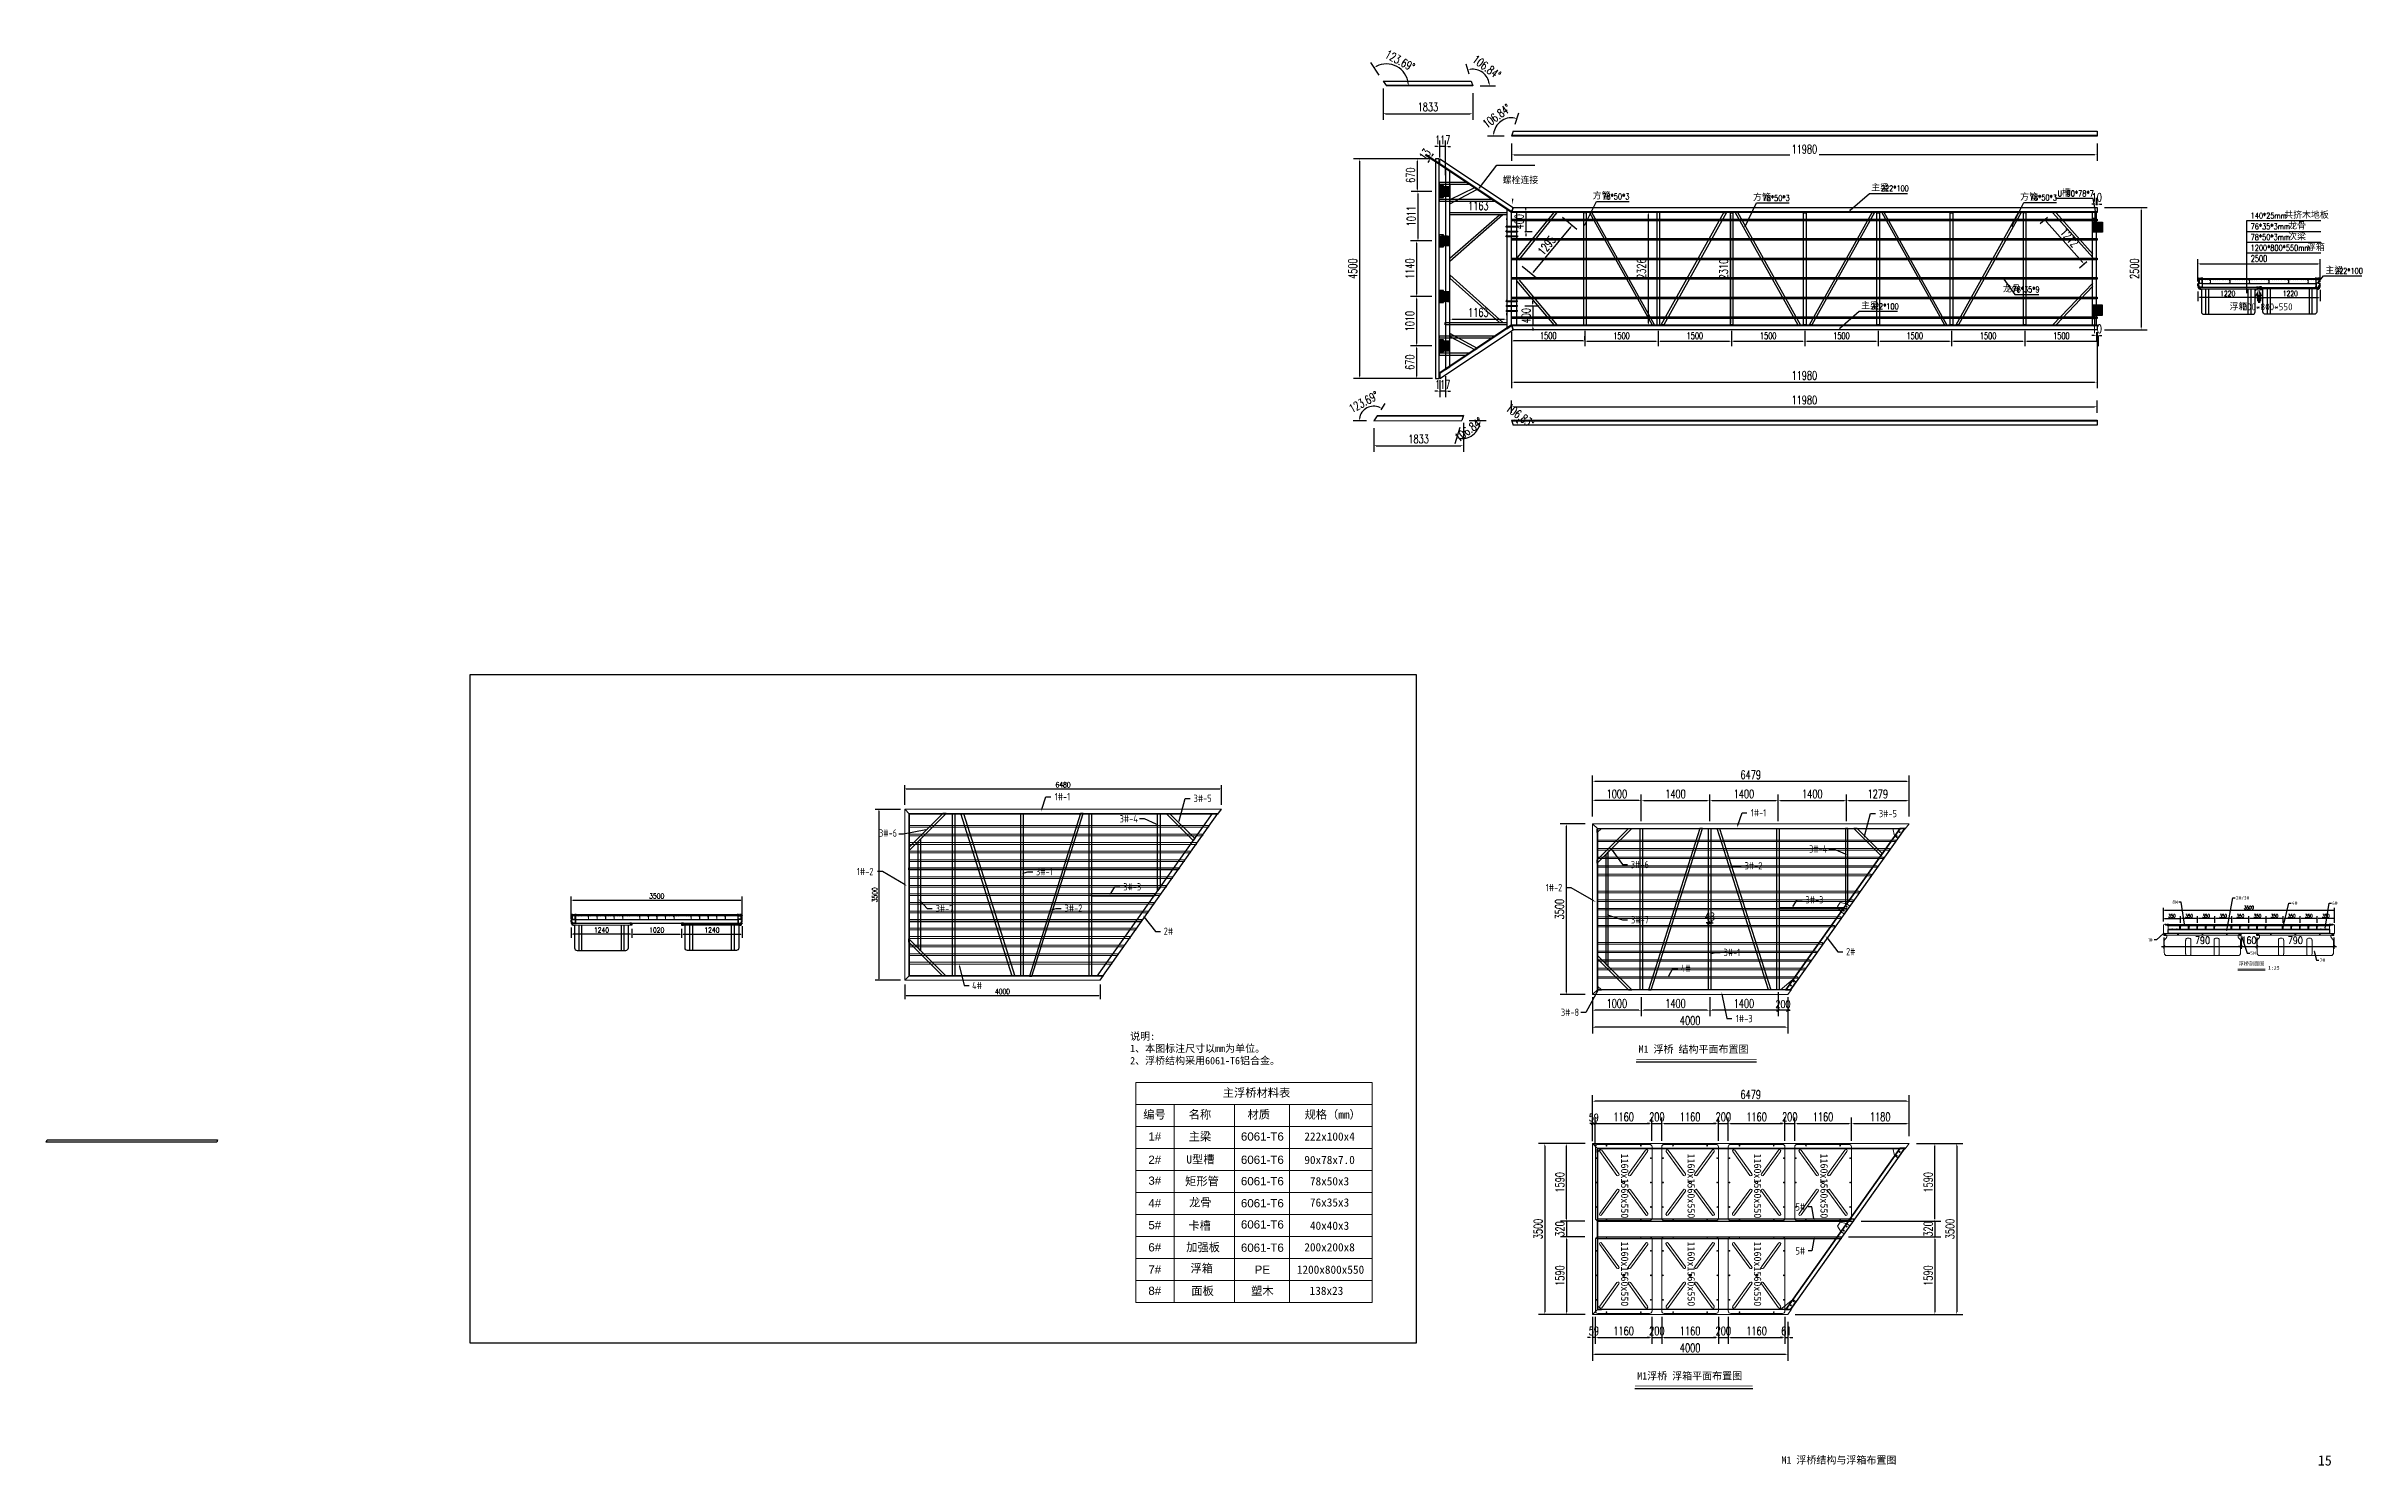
# Model space of a CAD drawing. Header units: millimetres. Extents: x 20612 to 95723, y -26499 to 156976.
# Drawn here: x 44891 to 92271, y -26499 to 2565 of the extents above.
import ezdxf
from ezdxf import colors
from ezdxf.entities.mleader import LeaderData, LeaderLine
from ezdxf.enums import TextEntityAlignment as Align
from ezdxf.math import Vec2, Vec3

# ---------------------------------------------------------------- set-up
doc = ezdxf.new("R2010")
doc.units = ezdxf.units.MM
doc.header["$LTSCALE"] = 1000
doc.linetypes.add('CENTER', pattern=[2, 1.25, -0.25, 0.25, -0.25])
doc.linetypes.add('HIDDEN', pattern=[0.375, 0.25, -0.125])
for name, color, linetype in [('00打印图框', 255, 'Continuous'), ('DIM_LEAD', 3, 'Continuous'), ('DIM_SYMB', 3, 'Continuous'), ('PF_out line', 3, 'Continuous'), ('PUB_DIM', 3, 'Continuous'), ('PUB_TEXT', 7, 'Continuous'), ('W-STEEL_FRAME钢架', 3, 'Continuous'), ('W-STEEL_KEEL钢龙骨', 5, 'Continuous'), ('W-WOOD_FLOOR木地板', 30, 'Continuous'), ('卡槽', 242, 'Continuous'), ('文字', 7, 'Continuous'), ('柱子底座', 2, 'Continuous'), ('标注', 9, 'Continuous'), ('浮箱U槽', 5, 'Continuous'), ('结构', 1, 'Continuous'), ('螺栓孔位', 2, 'Continuous'), ('连接端梁', 130, 'Continuous'), ('铝合金', 7, 'Continuous'), ('铝横梁', 220, 'Continuous'), ('铺板', 42, 'Continuous')]:
    doc.layers.add(name, color=color, linetype=linetype)
for name, color, linetype, lineweight in [('主梁', 51, 'Continuous', 9), ('加强板', 140, 'Continuous', 18), ('图框', 7, 'Continuous', 13), ('型材', 7, 'Continuous', 15), ('文本', 3, 'Continuous', 13), ('浮箱', 160, 'Continuous', 20), ('虚线', 8, 'Continuous', 0), ('铝主梁', 3, 'Continuous', 9), ('铝龙骨', 7, 'Continuous', 9)]:
    doc.layers.add(name, color=color, linetype=linetype, lineweight=lineweight)
doc.styles.add('_TCH_DIM', font='SIMPLEX.shx', dxfattribs={"bigfont": 'hztxt.shx'})
doc.styles.add('Arial', font='STXIHEI.TTF')
doc.styles.add('HZTXT', font='txtw.shx', dxfattribs={"width": 0.8, "bigfont": 'hztxtw.shx'})
doc.styles.get("Standard").update_dxf_attribs({"font": 'tssdeng.shx', "width": 0.8, "bigfont": 'hztxt.shx'})
doc.styles.add('STANDARD_T3', font='simplex.shx', dxfattribs={"width": 0.7, "bigfont": 'hztxt.shx'})
doc.styles.add('宋体', font='')
doc.styles.get('宋体').set_extended_font_data('SimSun')
doc.dimstyles.new('DIM-50', dxfattribs={"dimscale": 50, "dimtxt": 3, "dimasz": 1, "dimexe": 1, "dimexo": 1, "dimgap": 1, "dimtad": 1, "dimdec": 1, "dimdsep": 46, "dimtxsty": 'HZTXT', "dimblk": 'OBLIQUE', "dimblk1": 'ARCHTICK', "dimblk2": 'OBLIQUE', "dimcen": 0, "dimdle": 1, "dimclrd": 9, "dimclre": 9, "dimclrt": 2, "dimadec": 1, "dimazin": 0, "dimtfac": 1, "dimtdec": 1, "dimtix": 1, "dimtmove": 2, "dimatfit": 3, "dimldrblk": 'OBLIQUE', "dimfxl": 15, "dimtolj": 1, "dimtzin": 0, "dimarcsym": 1})
doc.dimstyles.new('DIM-50-SC0.5', dxfattribs={"dimscale": 50, "dimtxt": 3, "dimasz": 1, "dimexe": 1, "dimexo": 1, "dimgap": 1, "dimtad": 1, "dimdec": 1, "dimlfac": 0.5, "dimdsep": 46, "dimtxsty": 'HZTXT', "dimblk": 'ARCHTICK', "dimcen": 0, "dimdle": 1, "dimclrd": 9, "dimclre": 9, "dimclrt": 2, "dimadec": 1, "dimazin": 0, "dimtfac": 1, "dimtdec": 1, "dimtix": 1, "dimtmove": 2, "dimatfit": 3, "dimldrblk": 'ARCHTICK', "dimfxl": 10, "dimtolj": 1, "dimtzin": 0, "dimarcsym": 1})
doc.dimstyles.new('W&&10', dxfattribs={"dimtxt": 35, "dimasz": 10, "dimexe": 25, "dimexo": 30, "dimgap": 10, "dimtad": 1, "dimdec": 0, "dimzin": 0, "dimdsep": 46, "dimtxsty": 'STANDARD_T3', "dimcen": 0.09, "dimclrd": 1, "dimclre": 1, "dimclrt": 7, "dimazin": 2, "dimtfac": 1, "dimtdec": 0, "dimtix": 1, "dimtmove": 2, "dimatfit": 3, "dimfxl": 100, "dimtolj": 1, "dimtzin": 0, "dimarcsym": 0})
doc.dimstyles.new('W&&20', dxfattribs={"dimtxt": 70, "dimasz": 20, "dimexe": 50, "dimexo": 60, "dimgap": 20, "dimtad": 1, "dimdec": 0, "dimzin": 0, "dimdsep": 46, "dimtxsty": 'STANDARD_T3', "dimcen": 0.09, "dimclrd": 1, "dimclre": 1, "dimclrt": 7, "dimazin": 2, "dimtfac": 1, "dimtdec": 0, "dimtix": 1, "dimtmove": 2, "dimatfit": 3, "dimfxl": 100, "dimtolj": 1, "dimtzin": 0, "dimarcsym": 0})
doc.dimstyles.new('W&&30', dxfattribs={"dimtxt": 105, "dimasz": 30, "dimexe": 75, "dimexo": 90, "dimgap": 30, "dimtad": 1, "dimdec": 0, "dimzin": 0, "dimdsep": 46, "dimtxsty": 'STANDARD_T3', "dimcen": 0.09, "dimclrd": 1, "dimclre": 1, "dimclrt": 7, "dimazin": 2, "dimtfac": 1, "dimtdec": 0, "dimtix": 1, "dimtmove": 2, "dimatfit": 3, "dimfxl": 100, "dimtolj": 1, "dimtzin": 0, "dimarcsym": 0})
doc.dimstyles.new('W&&40', dxfattribs={"dimtxt": 140, "dimasz": 40, "dimexe": 100, "dimexo": 120, "dimgap": 40, "dimtad": 1, "dimdec": 0, "dimzin": 0, "dimdsep": 46, "dimtxsty": 'STANDARD_T3', "dimcen": 0.09, "dimclrd": 1, "dimclre": 1, "dimclrt": 7, "dimazin": 2, "dimtfac": 1, "dimtdec": 0, "dimtix": 1, "dimtmove": 2, "dimatfit": 3, "dimfxl": 100, "dimtolj": 1, "dimtzin": 0, "dimarcsym": 0})
doc.dimstyles.new('W&&50', dxfattribs={"dimtxt": 175, "dimasz": 50, "dimexe": 125, "dimexo": 150, "dimgap": 50, "dimtad": 1, "dimdec": 0, "dimzin": 0, "dimdsep": 46, "dimtxsty": 'STANDARD_T3', "dimcen": 0.09, "dimclrd": 1, "dimclre": 1, "dimclrt": 7, "dimazin": 2, "dimtfac": 1, "dimtdec": 0, "dimtix": 1, "dimtmove": 2, "dimatfit": 3, "dimfxl": 100, "dimtolj": 1, "dimtzin": 0, "dimarcsym": 0})

msp = doc.modelspace()

# ---------------------------------------------------------------- texts
at = {"layer": '00打印图框', "color": 6, "attachment_point": 1, "style": 'Arial'}
for s, insert, char_height, width in [('{\\fSimSun|b0|i0|c134|p2;浮桥剖面图}', (89753.92, -16179.85), 75, 1351.2003), ('{\\fSimSun|b0|i0|c134|p2;1:25}', (90355.56, -16267.89), 75, 422.35), ('M1 {\\fSimSun|b0|i0|c134|p2;浮桥 结构平面布置图}', (77473.96, -17894.19), 150, 4015.3903), ('M1{\\fSimSun|b0|i0|c134|p2;浮桥 浮箱平面布置图}', (77446.39, -24584.49), 150, 4015.3903), ('M1 {\\fSimSun|b0|i0|c134|p2;浮桥结构与浮箱布置图}', (80397.39, -26307.52), 150, 4015.3903)]:
    msp.add_mtext(s, dxfattribs=dict(at, insert=insert, char_height=char_height, width=width))
at = {"layer": 'PUB_TEXT', "color": 7, "style": '_TCH_DIM'}
for s, height, p in [('螺栓连接', 135.035, (74691.31, -250.55)), ('方管', 135.035, (76535.52, -570.23)), ('方管', 135.035, (79815.6, -601.69)), ('主梁', 135.035, (82235.21, -403.85)), ('方管', 135.035, (85283.28, -593.19)), ('槽', 135.04, (86135.73, -509.06)), ('共挤木地板', 135.035, (90686.43, -963.07)), ('龙骨', 135.035, (90766.43, -1182.87)), ('次梁', 135.035, (90766.43, -1402.67)), ('浮箱', 135.035, (91150.43, -1622.47)), ('龙骨', 135.035, (84928.64, -2474)), ('主梁', 135.035, (91528.34, -2094.49)), ('主梁', 135.035, (82028.01, -2819.89))]:
    msp.add_text(s, height=height, dxfattribs=at).set_placement(p)
at = {"layer": 'PUB_TEXT', "color": 7, "style": '_TCH_DIM', "width": 0.705882}
for s, p in [('78*50*3', (76732.11, -570.23)), ('222*100', (82431.8, -403.85)), ('U', (86047.73, -509.06)), ('90*78*7', (86234.03, -509.06)), ('78*50*3', (80012.2, -601.69)), ('78*50*3', (85479.87, -593.19)), ('140*25mm', (89998.43, -963.07)), ('76*35*3mm', (89998.43, -1182.87)), ('78*50*3mm', (89998.43, -1402.67)), ('1200*800*550mm', (89998.43, -1622.47)), ('76*35*9', (85125.24, -2474)), ('222*100', (91724.93, -2094.49)), ('222*100', (82224.6, -2819.89))]:
    msp.add_text(s, height=119, dxfattribs=at).set_placement(p)
at = {"layer": 'PUB_TEXT'}
for s, height, p in [('浮箱', 135.035, (89567.89, -2839.62)), ('1200*800*550', 140, (89764.49, -2839.62))]:
    msp.add_text(s, height=height, dxfattribs=at).set_placement(p)
at = {"layer": '图框', "char_height": 168.75, "attachment_point": 1, "style": 'Arial'}
for s, width, insert in [('\\pxi5.19523;{\\fSimSun|b0|i0|c134|p2;主浮桥材料表}', 2620.0604, (68088.74, -18778.58)), ('\\pi51.65737;{\\fSimSun|b0|i0|c134|p2;编号}', 716.9833, (67286.27, -19224.01)), ('\\pi51.32218;{\\fSimSun|b0|i0|c134|p2;名称}', 716.9833, (68216.27, -19224.01)), ('\\pi53.50095;{\\fSimSun|b0|i0|c134|p2;材质}', 716.9833, (69417.55, -19224.01)), ('\\pi35.48134;{\\fSimSun|b0|i0|c134|p2;规格（mm）}', 1208.8506, (70602.46, -19224.01)), ('\\pxqc;{\\fArial|b0|i0|c0|p34;1#}', 793.1955, (67177.02, -19674.05)), ('\\pi50.98698;{\\fSimSun|b0|i0|c134|p2;主梁}', 716.9833, (68216.27, -19674.05)), ('\\pxqc;{\\fArial|b0|i0|c0|p34;6061-T6}', 1327.2859, (69111.44, -19674.05)), ('\\pxqc;222x100x4', 1327.2859, (70486.79, -19674.05)), ('\\pxqc;{\\fArial|b0|i0|c0|p34;2#}', 793.1955, (67177.02, -20149.97)), ('\\pi31.45968;{\\fSimSun|b0|i0|c134|p2;U型槽}', 1074.9084, (68190.24, -20142.92)), ('\\pxqc;{\\fArial|b0|i0|c0|p34;6061-T6}', 1327.2859, (69111.44, -20149.97)), ('\\pxqc;90x78x7.0', 1327.2859, (70486.79, -20153.4)), ('\\pxqc;{\\fArial|b0|i0|c0|p34;3#}', 793.1955, (67177.02, -20577.54)), ('\\pxi0.34103;{\\fSimSun|b0|i0|c134|p2;矩形管}', 874.4795, (68137.52, -20589.6)), ('\\pxqc;{\\fArial|b0|i0|c0|p34;6061-T6}', 1327.2859, (69111.44, -20588.16)), ('\\pxqc;78x50x3', 1327.2859, (70486.79, -20589.6)), ('\\pxqc;{\\fArial|b0|i0|c0|p34;4#}', 793.1955, (67177.02, -21039.64)), ('\\pxi0.20973;{\\fSimSun|b0|i0|c134|p2;龙骨}', 1074.9084, (68238.65, -21024.08)), ('\\pxqc;{\\fArial|b0|i0|c0|p34;6061-T6}', 1327.2859, (69111.44, -21039.64)), ('\\pxqc;76x35x3', 1327.2859, (70486.79, -21024.08)), ('\\pxqc;{\\fArial|b0|i0|c0|p34;5#}', 793.1955, (67177.02, -21487.93)), ('\\pxi0.20749;{\\fSimSun|b0|i0|c134|p2;卡槽}', 1074.9084, (68225.93, -21500)), ('\\pxqc;{\\fArial|b0|i0|c0|p34;6061-T6}', 1327.2859, (69111.44, -21474.12)), ('\\pxqc;40x40x3', 1327.2859, (70486.79, -21500)), ('\\pxqc;{\\fArial|b0|i0|c0|p34;6#}', 793.1955, (67177.02, -21943.13)), ('\\pi74.02918;{\\fSimSun|b0|i0|c134|p2;加强板}', 1074.9084, (68142.92, -21941.38)), ('\\pxqc;{\\fArial|b0|i0|c0|p34;6061-T6}', 1327.2859, (69111.44, -21950.04)), ('\\pxqc;200x200x8', 1327.2859, (70486.79, -21941.38)), ('\\pxqc;{\\fArial|b0|i0|c0|p34;7#}', 793.1955, (67177.02, -22398.33)), ('\\pi117.7722;{\\fSimSun|b0|i0|c134|p2;浮箱}', 1074.9084, (68188.47, -22372.36)), ('\\pxqc;{\\fArial|b0|i0|c0|p34;PE}', 1327.2859, (69111.44, -22399.98)), ('\\pxqc;1200x800x550', 1327.2859, (70506.03, -22399.98)), ('\\pxqc;{\\fArial|b0|i0|c0|p34;8#}', 793.1955, (67177.02, -22832.81)), ('{\\fSimSun|b0|i0|c134|p2;面板}', 1074.9084, (68321.46, -22834.46)), ('\\pxqc;塑木', 1327.2859, (69111.44, -22834.46)), ('138x23', 1327.2859, (70742.87, -22832.75))]:
    msp.add_mtext_dynamic_manual_height_columns(s, width=width, gutter_width=2260.33, heights=[363.32], dxfattribs=dict(at, insert=insert))
at = {"layer": '文字', "color": 0, "insert": (68612.77, -17963.45), "char_height": 150, "attachment_point": 5, "style": 'Arial'}
msp.add_mtext_dynamic_manual_height_columns('\\pxql;说明:\\P1、本图标注尺寸以mm为单位。\\P2、浮桥结构采用6061-T6铝合金。', width=3086.8183, gutter_width=12.5, heights=[0], dxfattribs=at)
at = {"layer": '文本', "style": '宋体'}
msp.add_text('15', height=210, dxfattribs=at).set_placement((91373.63, -26390.66), align=Align.MIDDLE_LEFT)

# ---------------------------------------------------------------- blocks, each defined once
blk = doc.blocks.new('1')
at = {"lineweight": -3}
for p, q in [((-1521933, 1214352), (-1521931, 1214355)), ((-1521921, 1214355), (-1521931, 1214355)), ((-1521919, 1214352), (-1521921, 1214355)), ((-1521938, 1214338), (-1521935, 1214338)), ((-1521938, 1214336), (-1521931, 1214336)), ((-1521938, 1214336), (-1521914, 1214336)), ((-1521938, 1214136), (-1521931, 1214136)), ((-1521938, 1214136), (-1521914, 1214136)), ((-1521938, 1214134), (-1521935, 1214134)), ((-1521936, 1214341), (-1521936, 1214346)), ((-1521936, 1214346), (-1521916, 1214346)), ((-1521935, 1214341), (-1521936, 1214341)), ((-1521935, 1214131), (-1521936, 1214131)), ((-1521936, 1214131), (-1521936, 1214126)), ((-1521936, 1214126), (-1521916, 1214126)), ((-1521934, 1214347), (-1521932, 1214347)), ((-1521934, 1214125), (-1521932, 1214125)), ((-1521933, 1214136), (-1521933, 1214352)), ((-1521919, 1214352), (-1521933, 1214352)), ((-1521932, 1214347), (-1521919, 1214347)), ((-1521932, 1214346), (-1521932, 1214341)), ((-1521932, 1214126), (-1521932, 1214131)), ((-1521932, 1214125), (-1521919, 1214125)), ((-1521919, 1214347), (-1521921, 1214347)), ((-1521921, 1214346), (-1521921, 1214341)), ((-1521921, 1214126), (-1521921, 1214131)), ((-1521919, 1214125), (-1521921, 1214125)), ((-1521919, 1214136), (-1521919, 1214352)), ((-1521917, 1214341), (-1521916, 1214341)), ((-1521914, 1214338), (-1521917, 1214338)), ((-1521914, 1214134), (-1521917, 1214134)), ((-1521917, 1214131), (-1521916, 1214131)), ((-1521916, 1214341), (-1521916, 1214346)), ((-1521916, 1214131), (-1521916, 1214126))]:
    blk.add_line(p, q, dxfattribs=at)
at = {"color": 6, "lineweight": -3}
for p, q in [((-1521931, 1214136), (-1521931, 1214355)), ((-1521921, 1214136), (-1521921, 1214355))]:
    blk.add_line(p, q, dxfattribs=at)
at = {"color": 1}
for p, q in [((-1521936, 1214346), (-1521934, 1214347)), ((-1521919, 1214347), (-1521916, 1214346))]:
    blk.add_line(p, q, dxfattribs=at)
at = {"lineweight": -3}
for points in [[(-1521933, 1214336), (-1521938, 1214336), (-1521938, 1214338), (-1521914, 1214338), (-1521914, 1214336), (-1521919, 1214336)], [(-1521933, 1214136), (-1521938, 1214136), (-1521938, 1214134), (-1521914, 1214134), (-1521914, 1214136), (-1521919, 1214136)], [(-1521935, 1214338), (-1521935, 1214341), (-1521917, 1214341), (-1521917, 1214338)], [(-1521935, 1214134), (-1521935, 1214131), (-1521917, 1214131), (-1521917, 1214134)]]:
    blk.add_lwpolyline(points, dxfattribs=at)
for centre, radius, start, end in [((-1521934, 1214129), 3.22, 223.6028, 316.3972), ((-1521926, 1214140), 14.7, 248.7607, 291.2393), ((-1521919, 1214129), 3.22, 223.6028, 316.3972)]:
    blk.add_arc(centre, radius, start, end, dxfattribs=at)
blk = doc.blocks.new('螺栓孔位')
at = {"layer": '螺栓孔位', "color": 1, "rotation": 270}
for p in [(-1214244, -1521833), (-1214244, -1521933), (-1214244, -1522033)]:
    blk.add_blockref('1', p, dxfattribs=at)
blk = doc.blocks.new('*D128')
at = {"color": 1, "lineweight": -2, "transparency": 16777216}
for p, q in [((73357, 512), (73307, 512)), ((73407, 291), (73407, 637)), ((73524, 512), (73407, 512)), ((73524, -71), (73524, 637)), ((73574, 512), (73624, 512))]:
    blk.add_line(p, q, dxfattribs=at)
at = {"color": 1, "transparency": 16777216}
for points in [[(73357, 520), (73357, 504), (73407, 512)], [(73574, 520), (73574, 504), (73524, 512)]]:
    blk.add_solid(points, dxfattribs=at)
at = {"layer": 'Defpoints', "color": 0, "transparency": 16777216}
for p in [(73407, 512), (73407, 141), (73524, -221)]:
    blk.add_point(p, dxfattribs=at)
at = {"color": 7, "transparency": 16777216, "insert": (73465, 649), "char_height": 175, "attachment_point": 5, "style": 'STANDARD_T3'}
blk.add_mtext('\\A1;117', dxfattribs=at)
blk = doc.blocks.new('*D90')
at = {"color": 1, "lineweight": -2, "transparency": 16777216}
for p, q in [((73167, 261), (72819, 261)), ((72944, 211), (72944, -359)), ((73244, -409), (72819, -409))]:
    blk.add_line(p, q, dxfattribs=at)
at = {"color": 1, "transparency": 16777216}
for points in [[(72936, 211), (72953, 211), (72944, 261)], [(72936, -359), (72953, -359), (72944, -409)]]:
    blk.add_solid(points, dxfattribs=at)
at = {"layer": 'Defpoints', "color": 0, "transparency": 16777216}
for p in [(73317, 261), (72944, -409), (73394, -409)]:
    blk.add_point(p, dxfattribs=at)
at = {"color": 7, "transparency": 16777216, "insert": (72807, -74), "char_height": 175, "attachment_point": 5, "rotation": 90, "style": 'STANDARD_T3'}
blk.add_mtext('\\A1;670', dxfattribs=at)
blk = doc.blocks.new('*D91')
at = {"color": 1, "lineweight": -2, "transparency": 16777216}
for p, q in [((73244, -1419), (72807, -1419)), ((72932, -1469), (72932, -2509)), ((73244, -2559), (72807, -2559))]:
    blk.add_line(p, q, dxfattribs=at)
at = {"color": 1, "transparency": 16777216}
for points in [[(72924, -1469), (72940, -1469), (72932, -1419)], [(72924, -2509), (72940, -2509), (72932, -2559)]]:
    blk.add_solid(points, dxfattribs=at)
at = {"layer": 'Defpoints', "color": 0, "transparency": 16777216}
for p in [(73394, -1419), (72932, -2559), (73394, -2559)]:
    blk.add_point(p, dxfattribs=at)
at = {"color": 7, "transparency": 16777216, "insert": (72794, -1989), "char_height": 175, "attachment_point": 5, "rotation": 90, "style": 'STANDARD_T3'}
blk.add_mtext('\\A1;1140', dxfattribs=at)
blk = doc.blocks.new('*D92')
at = {"color": 1, "lineweight": -2, "transparency": 16777216}
for p, q in [((73244, -2559), (72807, -2559)), ((72932, -2609), (72932, -3519)), ((73244, -3569), (72807, -3569))]:
    blk.add_line(p, q, dxfattribs=at)
at = {"color": 1, "transparency": 16777216}
for points in [[(72924, -2609), (72940, -2609), (72932, -2559)], [(72924, -3519), (72940, -3519), (72932, -3569)]]:
    blk.add_solid(points, dxfattribs=at)
at = {"layer": 'Defpoints', "color": 0, "transparency": 16777216}
for p in [(73394, -2559), (72932, -3569), (73394, -3569)]:
    blk.add_point(p, dxfattribs=at)
at = {"color": 7, "transparency": 16777216, "insert": (72794, -3064), "char_height": 175, "attachment_point": 5, "rotation": 90, "style": 'STANDARD_T3'}
blk.add_mtext('\\A1;1010', dxfattribs=at)
blk = doc.blocks.new('*D93')
at = {"color": 1, "lineweight": -2, "transparency": 16777216}
for p, q in [((73244, -3569), (72807, -3569)), ((72932, -3619), (72932, -4189)), ((73167, -4239), (72807, -4239))]:
    blk.add_line(p, q, dxfattribs=at)
at = {"color": 1, "transparency": 16777216}
for points in [[(72924, -3619), (72940, -3619), (72932, -3569)], [(72924, -4189), (72940, -4189), (72932, -4239)]]:
    blk.add_solid(points, dxfattribs=at)
at = {"layer": 'Defpoints', "color": 0, "transparency": 16777216}
for p in [(73394, -3569), (72932, -4239), (73317, -4239)]:
    blk.add_point(p, dxfattribs=at)
at = {"color": 7, "transparency": 16777216, "insert": (72794, -3904), "char_height": 175, "attachment_point": 5, "rotation": 90, "style": 'STANDARD_T3'}
blk.add_mtext('\\A1;670', dxfattribs=at)
blk = doc.blocks.new('*D94')
at = {"color": 1, "lineweight": -2, "transparency": 16777216}
for p, q in [((73244, -409), (72834, -409)), ((72959, -459), (72959, -1369)), ((73244, -1419), (72834, -1419))]:
    blk.add_line(p, q, dxfattribs=at)
at = {"color": 1, "transparency": 16777216}
for points in [[(72950, -459), (72967, -459), (72959, -409)], [(72950, -1369), (72967, -1369), (72959, -1419)]]:
    blk.add_solid(points, dxfattribs=at)
at = {"layer": 'Defpoints', "color": 0, "transparency": 16777216}
for p in [(73394, -409), (72959, -1419), (73394, -1419)]:
    blk.add_point(p, dxfattribs=at)
at = {"color": 7, "transparency": 16777216, "insert": (72821, -914), "char_height": 175, "attachment_point": 5, "rotation": 90, "style": 'STANDARD_T3'}
blk.add_mtext('\\A1;1011', dxfattribs=at)
blk = doc.blocks.new('01')
h = blk.add_hatch()
h.set_pattern_fill('HOUND', color=77, scale=5)
h.paths.add_polyline_path([(50227, 12928), (50227, 12728), (50427, 12728), (50427, 12928)])
h.paths.add_polyline_path([(50382, 12893, -1), (50402, 12893, -1)], flags=16)
h.paths.add_polyline_path([(50252, 12893, -1), (50272, 12893, -1)], flags=16)
h.paths.add_polyline_path([(50402, 12763, -1), (50382, 12763, -1)], flags=16)
h.paths.add_polyline_path([(50272, 12763, -1), (50252, 12763, -1)], flags=16)
at = {"color": 251}
blk.add_lwpolyline([(50227, 12928), (50427, 12928), (50427, 12728), (50227, 12728)], close=True, dxfattribs=at)
at = {"color": 6}
for centre in [(50262, 12893), (50392, 12893), (50262, 12763), (50392, 12763)]:
    blk.add_circle(centre, 10, dxfattribs=at)
blk = doc.blocks.new('*D129')
at = {"color": 1, "lineweight": -2, "transparency": 16777216}
for p, q in [((73257, 261), (71638, 261)), ((71763, 211), (71763, -4189)), ((73257, -4239), (71638, -4239))]:
    blk.add_line(p, q, dxfattribs=at)
at = {"color": 1, "transparency": 16777216}
for points in [[(71754, 211), (71771, 211), (71763, 261)], [(71754, -4189), (71771, -4189), (71763, -4239)]]:
    blk.add_solid(points, dxfattribs=at)
at = {"layer": 'Defpoints', "color": 0, "transparency": 16777216}
for p in [(73407, 261), (71763, -4239), (73407, -4239)]:
    blk.add_point(p, dxfattribs=at)
at = {"color": 7, "transparency": 16777216, "insert": (71625, -1989), "char_height": 175, "attachment_point": 5, "rotation": 90, "style": 'STANDARD_T3'}
blk.add_mtext('\\A1;4500', dxfattribs=at)
blk = doc.blocks.new('*D130')
at = {"color": 1, "lineweight": -2, "transparency": 16777216}
for p, q in [((86808, -849), (86808, -1128)), ((86831, -839), (86833, -839)), ((86846, -1138), (86783, -1138))]:
    blk.add_line(p, q, dxfattribs=at)
at = {"color": 1, "transparency": 16777216}
for points in [[(86806, -849), (86809, -849), (86808, -839)], [(86806, -1128), (86809, -1128), (86808, -1138)]]:
    blk.add_solid(points, dxfattribs=at)
at = {"layer": 'Defpoints', "color": 0, "transparency": 16777216}
for p in [(86801, -839), (86808, -1138), (86876, -1138)]:
    blk.add_point(p, dxfattribs=at)
at = {"color": 7, "transparency": 16777216, "insert": (86780, -989), "char_height": 35, "attachment_point": 5, "rotation": 90, "style": 'STANDARD_T3'}
blk.add_mtext('\\A1;300', dxfattribs=at)
blk = doc.blocks.new('*D131')
at = {"color": 1, "lineweight": -2, "transparency": 16777216}
for p, q in [((86846, -2839), (86788, -2839)), ((86813, -3129), (86813, -2849)), ((86831, -3139), (86838, -3139))]:
    blk.add_line(p, q, dxfattribs=at)
at = {"color": 1, "transparency": 16777216}
for points in [[(86812, -2849), (86815, -2849), (86813, -2839)], [(86812, -3129), (86815, -3129), (86813, -3139)]]:
    blk.add_solid(points, dxfattribs=at)
at = {"layer": 'Defpoints', "color": 0, "transparency": 16777216}
for p in [(86813, -2839), (86876, -2839), (86801, -3139)]:
    blk.add_point(p, dxfattribs=at)
at = {"color": 7, "transparency": 16777216, "insert": (86786, -2989), "char_height": 35, "attachment_point": 5, "rotation": 90, "style": 'STANDARD_T3'}
blk.add_mtext('\\A1;300', dxfattribs=at)
blk = doc.blocks.new('*D95')
at = {"layer": 'Defpoints', "color": 0, "transparency": 16777216}
for p in [(76377, -3139), (77876, -3139), (77876, -3473)]:
    blk.add_point(p, dxfattribs=at)
at = {"layer": '浮箱U槽', "color": 1, "lineweight": -2, "transparency": 16777216}
for p, q in [((76377, -3259), (76377, -3573)), ((77876, -3259), (77876, -3573)), ((76417, -3473), (77836, -3473))]:
    blk.add_line(p, q, dxfattribs=at)
at = {"layer": '浮箱U槽', "color": 1, "transparency": 16777216}
for points in [[(76417, -3466), (76417, -3480), (76377, -3473)], [(77836, -3466), (77836, -3480), (77876, -3473)]]:
    blk.add_solid(points, dxfattribs=at)
at = {"layer": '浮箱U槽', "color": 7, "transparency": 16777216, "insert": (77126, -3363), "char_height": 140, "attachment_point": 5, "style": 'STANDARD_T3'}
blk.add_mtext('\\A1;1500', dxfattribs=at)
blk = doc.blocks.new('*D96')
at = {"layer": 'Defpoints', "color": 0, "transparency": 16777216}
for p in [(77876, -3139), (79376, -3139), (79376, -3473)]:
    blk.add_point(p, dxfattribs=at)
at = {"layer": '浮箱U槽', "color": 1, "lineweight": -2, "transparency": 16777216}
for p, q in [((77876, -3259), (77876, -3573)), ((79376, -3259), (79376, -3573)), ((77916, -3473), (79336, -3473))]:
    blk.add_line(p, q, dxfattribs=at)
at = {"layer": '浮箱U槽', "color": 1, "transparency": 16777216}
for points in [[(77916, -3466), (77916, -3480), (77876, -3473)], [(79336, -3466), (79336, -3480), (79376, -3473)]]:
    blk.add_solid(points, dxfattribs=at)
at = {"layer": '浮箱U槽', "color": 7, "transparency": 16777216, "insert": (78626, -3363), "char_height": 140, "attachment_point": 5, "style": 'STANDARD_T3'}
blk.add_mtext('\\A1;1500', dxfattribs=at)
blk = doc.blocks.new('*D97')
at = {"layer": 'Defpoints', "color": 0, "transparency": 16777216}
for p in [(79376, -3139), (80876, -3139), (80876, -3473)]:
    blk.add_point(p, dxfattribs=at)
at = {"layer": '浮箱U槽', "color": 1, "lineweight": -2, "transparency": 16777216}
for p, q in [((79376, -3259), (79376, -3573)), ((80876, -3259), (80876, -3573)), ((79416, -3473), (80836, -3473))]:
    blk.add_line(p, q, dxfattribs=at)
at = {"layer": '浮箱U槽', "color": 1, "transparency": 16777216}
for points in [[(79416, -3466), (79416, -3480), (79376, -3473)], [(80836, -3466), (80836, -3480), (80876, -3473)]]:
    blk.add_solid(points, dxfattribs=at)
at = {"layer": '浮箱U槽', "color": 7, "transparency": 16777216, "insert": (80126, -3363), "char_height": 140, "attachment_point": 5, "style": 'STANDARD_T3'}
blk.add_mtext('\\A1;1500', dxfattribs=at)
blk = doc.blocks.new('*D98')
at = {"layer": 'Defpoints', "color": 0, "transparency": 16777216}
for p in [(80876, -3139), (82376, -3139), (82376, -3473)]:
    blk.add_point(p, dxfattribs=at)
at = {"layer": '浮箱U槽', "color": 1, "lineweight": -2, "transparency": 16777216}
for p, q in [((80876, -3259), (80876, -3573)), ((82376, -3259), (82376, -3573)), ((80916, -3473), (82336, -3473))]:
    blk.add_line(p, q, dxfattribs=at)
at = {"layer": '浮箱U槽', "color": 1, "transparency": 16777216}
for points in [[(80916, -3466), (80916, -3480), (80876, -3473)], [(82336, -3466), (82336, -3480), (82376, -3473)]]:
    blk.add_solid(points, dxfattribs=at)
at = {"layer": '浮箱U槽', "color": 7, "transparency": 16777216, "insert": (81626, -3363), "char_height": 140, "attachment_point": 5, "style": 'STANDARD_T3'}
blk.add_mtext('\\A1;1500', dxfattribs=at)
blk = doc.blocks.new('*D99')
at = {"layer": 'Defpoints', "color": 0, "transparency": 16777216}
for p in [(82376, -3139), (83876, -3139), (83876, -3473)]:
    blk.add_point(p, dxfattribs=at)
at = {"layer": '浮箱U槽', "color": 1, "lineweight": -2, "transparency": 16777216}
for p, q in [((82376, -3259), (82376, -3573)), ((83876, -3259), (83876, -3573)), ((82416, -3473), (83836, -3473))]:
    blk.add_line(p, q, dxfattribs=at)
at = {"layer": '浮箱U槽', "color": 1, "transparency": 16777216}
for points in [[(82416, -3466), (82416, -3480), (82376, -3473)], [(83836, -3466), (83836, -3480), (83876, -3473)]]:
    blk.add_solid(points, dxfattribs=at)
at = {"layer": '浮箱U槽', "color": 7, "transparency": 16777216, "insert": (83126, -3363), "char_height": 140, "attachment_point": 5, "style": 'STANDARD_T3'}
blk.add_mtext('\\A1;1500', dxfattribs=at)
blk = doc.blocks.new('*D100')
at = {"layer": 'Defpoints', "color": 0, "transparency": 16777216}
for p in [(83876, -3139), (85376, -3139), (85376, -3473)]:
    blk.add_point(p, dxfattribs=at)
at = {"layer": '浮箱U槽', "color": 1, "lineweight": -2, "transparency": 16777216}
for p, q in [((83876, -3259), (83876, -3573)), ((85376, -3259), (85376, -3573)), ((83916, -3473), (85336, -3473))]:
    blk.add_line(p, q, dxfattribs=at)
at = {"layer": '浮箱U槽', "color": 1, "transparency": 16777216}
for points in [[(83916, -3466), (83916, -3480), (83876, -3473)], [(85336, -3466), (85336, -3480), (85376, -3473)]]:
    blk.add_solid(points, dxfattribs=at)
at = {"layer": '浮箱U槽', "color": 7, "transparency": 16777216, "insert": (84626, -3363), "char_height": 140, "attachment_point": 5, "style": 'STANDARD_T3'}
blk.add_mtext('\\A1;1500', dxfattribs=at)
blk = doc.blocks.new('*D101')
at = {"layer": 'Defpoints', "color": 0, "transparency": 16777216}
for p in [(85376, -3139), (86876, -3239), (86876, -3473)]:
    blk.add_point(p, dxfattribs=at)
at = {"layer": '浮箱U槽', "color": 1, "lineweight": -2, "transparency": 16777216}
for p, q in [((85376, -3259), (85376, -3573)), ((85416, -3473), (86836, -3473)), ((86876, -3359), (86876, -3573))]:
    blk.add_line(p, q, dxfattribs=at)
at = {"layer": '浮箱U槽', "color": 1, "transparency": 16777216}
for points in [[(85416, -3466), (85416, -3480), (85376, -3473)], [(86836, -3466), (86836, -3480), (86876, -3473)]]:
    blk.add_solid(points, dxfattribs=at)
at = {"layer": '浮箱U槽', "color": 7, "transparency": 16777216, "insert": (86126, -3363), "char_height": 140, "attachment_point": 5, "style": 'STANDARD_T3'}
blk.add_mtext('\\A1;1500', dxfattribs=at)
blk = doc.blocks.new('*D102')
at = {"layer": 'Defpoints', "color": 0, "transparency": 16777216}
for p in [(74876, -3239), (74876, -3469), (76377, -3573)]:
    blk.add_point(p, dxfattribs=at)
at = {"layer": '浮箱U槽', "color": 1, "lineweight": -2, "transparency": 16777216}
for p, q in [((74876, -3359), (74876, -3569)), ((76337, -3469), (74916, -3469)), ((76377, -3453), (76377, -3369))]:
    blk.add_line(p, q, dxfattribs=at)
at = {"layer": '浮箱U槽', "color": 1, "transparency": 16777216}
for points in [[(74916, -3463), (74916, -3476), (74876, -3469)], [(76337, -3463), (76337, -3476), (76377, -3469)]]:
    blk.add_solid(points, dxfattribs=at)
at = {"layer": '浮箱U槽', "color": 7, "transparency": 16777216, "insert": (75626, -3359), "char_height": 140, "attachment_point": 5, "style": 'STANDARD_T3'}
blk.add_mtext('\\A1;1500', dxfattribs=at)
blk = doc.blocks.new('*D107')
at = {"color": 1, "lineweight": -2, "transparency": 16777216}
for p, q in [((73482, 91), (73110, 339)), ((73489, 102), (73117, 350)), ((73186, 228), (73158, 186)), ((73221, 280), (73214, 269)), ((73249, 322), (73277, 363))]:
    blk.add_line(p, q, dxfattribs=at)
at = {"color": 1, "transparency": 16777216}
for points in [[(73179, 232), (73193, 223), (73214, 269)], [(73242, 326), (73256, 317), (73221, 280)]]:
    blk.add_solid(points, dxfattribs=at)
at = {"layer": 'Defpoints', "color": 0, "transparency": 16777216}
for p in [(73214, 269), (73606, 8), (73614, 19)]:
    blk.add_point(p, dxfattribs=at)
at = {"color": 7, "transparency": 16777216, "insert": (73103, 351), "char_height": 175, "attachment_point": 5, "rotation": 56.3098, "style": 'STANDARD_T3'}
blk.add_mtext('\\A1;13', dxfattribs=at)
blk = doc.blocks.new('*D108')
at = {"color": 1, "lineweight": -2, "transparency": 16777216}
for p, q in [((79202, -842), (79227, -842)), ((79352, -892), (79352, -3102)), ((79202, -3152), (79227, -3152))]:
    blk.add_line(p, q, dxfattribs=at)
at = {"color": 1, "transparency": 16777216}
for points in [[(79343, -892), (79360, -892), (79352, -842)], [(79343, -3102), (79360, -3102), (79352, -3152)]]:
    blk.add_solid(points, dxfattribs=at)
at = {"layer": 'Defpoints', "color": 0, "transparency": 16777216}
for p in [(79352, -842), (79352, -3152), (79352, -3152)]:
    blk.add_point(p, dxfattribs=at)
at = {"color": 7, "transparency": 16777216, "insert": (79214, -1997), "char_height": 175, "attachment_point": 5, "rotation": 90, "style": 'STANDARD_T3'}
blk.add_mtext('\\A1;2310', dxfattribs=at)
blk = doc.blocks.new('*D109')
at = {"color": 1, "lineweight": -2, "transparency": 16777216}
for p, q in [((77702, -826), (77547, -826)), ((77672, -876), (77672, -3102)), ((77702, -3152), (77547, -3152))]:
    blk.add_line(p, q, dxfattribs=at)
at = {"color": 1, "transparency": 16777216}
for points in [[(77663, -876), (77680, -876), (77672, -826)], [(77663, -3102), (77680, -3102), (77672, -3152)]]:
    blk.add_solid(points, dxfattribs=at)
at = {"layer": 'Defpoints', "color": 0, "transparency": 16777216}
for p in [(77852, -826), (77672, -3152), (77852, -3152)]:
    blk.add_point(p, dxfattribs=at)
at = {"color": 7, "transparency": 16777216, "insert": (77534, -1989), "char_height": 175, "attachment_point": 5, "rotation": 90, "style": 'STANDARD_T3'}
blk.add_mtext('\\A1;2326', dxfattribs=at)
blk = doc.blocks.new('*D110')
at = {"color": 1, "lineweight": -2, "transparency": 16777216}
for p, q in [((75917, -937), (76210, -1179)), ((76082, -1138), (75320, -2060)), ((75092, -1936), (75385, -2178))]:
    blk.add_line(p, q, dxfattribs=at)
at = {"color": 1, "transparency": 16777216}
for points in [[(76075, -1133), (76088, -1144), (76114, -1100)], [(75314, -2055), (75327, -2065), (75289, -2098)]]:
    blk.add_solid(points, dxfattribs=at)
at = {"layer": 'Defpoints', "color": 0, "transparency": 16777216}
for p in [(75801, -842), (74976, -1841), (75289, -2098)]:
    blk.add_point(p, dxfattribs=at)
at = {"color": 7, "transparency": 16777216, "insert": (75595, -1512), "char_height": 175, "attachment_point": 5, "rotation": 50.4379, "style": 'STANDARD_T3'}
blk.add_mtext('\\A1;1295', dxfattribs=at)
blk = doc.blocks.new('*D111')
at = {"color": 1, "lineweight": -2, "transparency": 16777216}
for p, q in [((85839, -942), (85693, -1072)), ((85819, -1026), (86558, -1857)), ((86644, -1848), (86498, -1978))]:
    blk.add_line(p, q, dxfattribs=at)
at = {"color": 1, "transparency": 16777216}
for points in [[(85826, -1020), (85813, -1032), (85786, -989)], [(86564, -1852), (86552, -1863), (86591, -1895)]]:
    blk.add_solid(points, dxfattribs=at)
at = {"layer": 'Defpoints', "color": 0, "transparency": 16777216}
for p in [(85951, -842), (86591, -1895), (86756, -1748)]:
    blk.add_point(p, dxfattribs=at)
at = {"color": 7, "transparency": 16777216, "insert": (86292, -1350), "char_height": 175, "attachment_point": 5, "rotation": 311.6219, "style": 'STANDARD_T3'}
blk.add_mtext('\\A1;1212', dxfattribs=at)
blk = doc.blocks.new('*D112')
at = {"color": 1, "lineweight": -2, "transparency": 16777216}
for p, q in [((74876, -3289), (74876, -4437)), ((86856, -3389), (86856, -4437)), ((74926, -4312), (86806, -4312))]:
    blk.add_line(p, q, dxfattribs=at)
at = {"color": 1, "transparency": 16777216}
for points in [[(74926, -4304), (74926, -4321), (74876, -4312)], [(86806, -4304), (86806, -4321), (86856, -4312)]]:
    blk.add_solid(points, dxfattribs=at)
at = {"layer": 'Defpoints', "color": 0, "transparency": 16777216}
for p in [(74876, -3139), (86856, -3239), (86856, -4312)]:
    blk.add_point(p, dxfattribs=at)
at = {"color": 7, "transparency": 16777216, "insert": (80866, -4175), "char_height": 175, "attachment_point": 5, "style": 'STANDARD_T3'}
blk.add_mtext('\\A1;11980', dxfattribs=at)
blk = doc.blocks.new('*D113')
at = {"color": 1, "lineweight": -2, "transparency": 16777216}
for p, q in [((74876, 578), (74876, 218)), ((86856, 578), (86856, 218)), ((74926, 343), (80566, 343)), ((86806, 343), (81167, 343))]:
    blk.add_line(p, q, dxfattribs=at)
at = {"color": 1, "transparency": 16777216}
for points in [[(74926, 351), (74926, 334), (74876, 343)], [(86806, 351), (86806, 334), (86856, 343)]]:
    blk.add_solid(points, dxfattribs=at)
at = {"layer": 'Defpoints', "color": 0, "transparency": 16777216}
for p in [(74876, 728), (86856, 728), (86856, 343)]:
    blk.add_point(p, dxfattribs=at)
at = {"color": 7, "transparency": 16777216, "insert": (80866, 458), "char_height": 175, "attachment_point": 5, "style": 'STANDARD_T3'}
blk.add_mtext('\\A1;11980', dxfattribs=at)
blk = doc.blocks.new('*D114')
at = {"color": 1, "lineweight": -2, "transparency": 16777216}
for p, q in [((74950, 971), (75021, 1204)), ((74726, 728), (74379, 728))]:
    blk.add_line(p, q, dxfattribs=at)
blk.add_arc((74876, 728), 373, 80.8508, 172.3093, dxfattribs=at)
at = {"color": 1, "transparency": 16777216}
for points in [[(74938, 1104), (74934, 1087), (74984, 1084)], [(74515, 777), (74499, 778), (74504, 728)]]:
    blk.add_solid(points, dxfattribs=at)
at = {"layer": 'Defpoints', "color": 0, "transparency": 16777216}
for p in [(74756, 1080), (74876, 728), (74876, 728), (74907, 828), (86856, 728)]:
    blk.add_point(p, dxfattribs=at)
at = {"color": 7, "transparency": 16777216, "insert": (74572, 1137), "char_height": 175, "attachment_point": 5, "rotation": 36.5801, "style": 'STANDARD_T3'}
blk.add_mtext('\\A1;106.84°', dxfattribs=at)
blk = doc.blocks.new('*D115')
at = {"color": 1, "lineweight": -2, "transparency": 16777216}
for p, q in [((72246, 1703), (72246, 1060)), ((74079, 1602), (74079, 1060)), ((72296, 1185), (74029, 1185))]:
    blk.add_line(p, q, dxfattribs=at)
at = {"color": 1, "transparency": 16777216}
for points in [[(72296, 1194), (72296, 1177), (72246, 1185)], [(74029, 1194), (74029, 1177), (74079, 1185)]]:
    blk.add_solid(points, dxfattribs=at)
at = {"layer": 'Defpoints', "color": 0, "transparency": 16777216}
for p in [(72246, 1853), (74079, 1752), (74079, 1185)]:
    blk.add_point(p, dxfattribs=at)
at = {"color": 7, "transparency": 16777216, "insert": (73163, 1323), "char_height": 175, "attachment_point": 5, "style": 'STANDARD_T3'}
blk.add_mtext('\\A1;1833', dxfattribs=at)
blk = doc.blocks.new('*D116')
at = {"color": 1, "lineweight": -2, "transparency": 16777216}
blk.add_line((72163, 1977), (71994, 2232), dxfattribs=at)
blk.add_arc((72313, 1753), 451, 6.3409, 117.3147, dxfattribs=at)
at = {"color": 1, "transparency": 16777216}
for points in [[(72110, 2146), (72102, 2160), (72063, 2128)], [(72769, 1803), (72753, 1802), (72764, 1752)]]:
    blk.add_solid(points, dxfattribs=at)
at = {"layer": 'Defpoints', "color": 0, "transparency": 16777216}
for p in [(72652, 2050), (72246, 1853), (72313, 1753), (72313, 1753), (74079, 1752)]:
    blk.add_point(p, dxfattribs=at)
at = {"color": 7, "transparency": 16777216, "insert": (72591, 2271), "char_height": 175, "attachment_point": 5, "rotation": 331.8278, "style": 'STANDARD_T3'}
blk.add_mtext('\\A1;123.69°', dxfattribs=at)
blk = doc.blocks.new('*D117')
at = {"color": 1, "lineweight": -2, "transparency": 16777216}
for p, q in [((74006, 1996), (73944, 2200)), ((74229, 1752), (74548, 1752))]:
    blk.add_line(p, q, dxfattribs=at)
blk.add_arc((74079, 1752), 343, 8.3322, 98.4764, dxfattribs=at)
at = {"color": 1, "transparency": 16777216}
for points in [[(74030, 2084), (74027, 2100), (73980, 2081)], [(74427, 1802), (74411, 1801), (74423, 1752)]]:
    blk.add_solid(points, dxfattribs=at)
at = {"layer": 'Defpoints', "color": 0, "transparency": 16777216}
for p in [(74358, 1952), (72313, 1753), (74049, 1852), (74079, 1752), (74079, 1752)]:
    blk.add_point(p, dxfattribs=at)
at = {"color": 7, "transparency": 16777216, "insert": (74366, 2138), "char_height": 175, "attachment_point": 5, "rotation": 323.4043, "style": 'STANDARD_T3'}
blk.add_mtext('\\A1;106.84°', dxfattribs=at)
blk = doc.blocks.new('*D118')
at = {"color": 1, "lineweight": -2, "transparency": 16777216}
for p, q in [((74876, -4942), (74876, -4691)), ((86856, -4942), (86856, -4691)), ((74926, -4816), (86806, -4816))]:
    blk.add_line(p, q, dxfattribs=at)
at = {"color": 1, "transparency": 16777216}
for points in [[(74926, -4807), (74926, -4824), (74876, -4816)], [(86806, -4807), (86806, -4824), (86856, -4816)]]:
    blk.add_solid(points, dxfattribs=at)
at = {"layer": 'Defpoints', "color": 0, "transparency": 16777216}
for p in [(74876, -5092), (86856, -4816), (86856, -5092)]:
    blk.add_point(p, dxfattribs=at)
at = {"color": 7, "transparency": 16777216, "insert": (80866, -4678), "char_height": 175, "attachment_point": 5, "style": 'STANDARD_T3'}
blk.add_mtext('\\A1;11980', dxfattribs=at)
blk = doc.blocks.new('*D119')
at = {"color": 1, "lineweight": -2, "transparency": 16777216}
blk.add_arc((74907, -5192), 102, 28.2828, 78.547, dxfattribs=at)
at = {"color": 1, "transparency": 16777216}
for points in [[(74927, -5100), (74927, -5083), (74877, -5094)], [(75005, -5141), (74989, -5145), (75009, -5192)]]:
    blk.add_solid(points, dxfattribs=at)
at = {"layer": 'Defpoints', "color": 0, "transparency": 16777216}
for p in [(74876, -5092), (74907, -5192), (74907, -5192), (74990, -5132), (86856, -5192)]:
    blk.add_point(p, dxfattribs=at)
at = {"color": 7, "transparency": 16777216, "insert": (75050, -4999), "char_height": 175, "attachment_point": 5, "rotation": 323.4149, "style": 'STANDARD_T3'}
blk.add_mtext('\\A1;106.83°', dxfattribs=at)
blk = doc.blocks.new('*D120')
at = {"color": 1, "lineweight": -2, "transparency": 16777216}
for p, q in [((73889, -5146), (73889, -5738)), ((72056, -5254), (72056, -5738)), ((72106, -5613), (73839, -5613))]:
    blk.add_line(p, q, dxfattribs=at)
at = {"color": 1, "transparency": 16777216}
for points in [[(72106, -5605), (72106, -5622), (72056, -5613)], [(73839, -5605), (73839, -5622), (73889, -5613)]]:
    blk.add_solid(points, dxfattribs=at)
at = {"layer": 'Defpoints', "color": 0, "transparency": 16777216}
for p in [(72056, -5104), (73889, -4996), (73889, -5613)]:
    blk.add_point(p, dxfattribs=at)
at = {"color": 7, "transparency": 16777216, "insert": (72973, -5476), "char_height": 175, "attachment_point": 5, "style": 'STANDARD_T3'}
blk.add_mtext('\\A1;1833', dxfattribs=at)
blk = doc.blocks.new('*D121')
at = {"color": 1, "lineweight": -2, "transparency": 16777216}
for p, q in [((74009, -5096), (74356, -5094)), ((73816, -5240), (73717, -5573))]:
    blk.add_line(p, q, dxfattribs=at)
blk.add_arc((73859, -5096), 372, 261.1, 352.5405, dxfattribs=at)
at = {"color": 1, "transparency": 16777216}
for points in [[(74220, -5144), (74236, -5145), (74231, -5095)], [(73800, -5472), (73803, -5456), (73753, -5453)]]:
    blk.add_solid(points, dxfattribs=at)
at = {"layer": 'Defpoints', "color": 0, "transparency": 16777216}
for p in [(72056, -5104), (73859, -5096), (73859, -5096), (73889, -4996), (73980, -5448)]:
    blk.add_point(p, dxfattribs=at)
at = {"color": 7, "transparency": 16777216, "insert": (74000, -5284), "char_height": 175, "attachment_point": 5, "rotation": 36.8203, "style": 'STANDARD_T3'}
blk.add_mtext('\\A1;106.84°', dxfattribs=at)
blk = doc.blocks.new('*D122')
at = {"color": 1, "lineweight": -2, "transparency": 16777216}
for p, q in [((71906, -5105), (71632, -5106)), ((72205, -4879), (72290, -4750))]:
    blk.add_line(p, q, dxfattribs=at)
blk.add_arc((72056, -5104), 300, 66.127, 170.6666, dxfattribs=at)
at = {"color": 1, "transparency": 16777216}
for points in [[(71769, -5056), (71752, -5055), (71757, -5105)], [(72181, -4823), (72173, -4837), (72221, -4854)]]:
    blk.add_solid(points, dxfattribs=at)
at = {"layer": 'Defpoints', "color": 0, "transparency": 16777216}
for p in [(72016, -4807), (72056, -5104), (72056, -5104), (72122, -5004), (73859, -5096)]:
    blk.add_point(p, dxfattribs=at)
at = {"color": 7, "transparency": 16777216, "insert": (71848, -4719), "char_height": 175, "attachment_point": 5, "rotation": 28.3968, "style": 'STANDARD_T3'}
blk.add_mtext('\\A1;123.69°', dxfattribs=at)
blk = doc.blocks.new('*D123')
at = {"color": 1, "lineweight": -2, "transparency": 16777216}
for p, q in [((87006, -739), (87883, -739)), ((87758, -789), (87758, -3189)), ((87006, -3239), (87883, -3239))]:
    blk.add_line(p, q, dxfattribs=at)
at = {"color": 1, "transparency": 16777216}
for points in [[(87750, -789), (87767, -789), (87758, -739)], [(87750, -3189), (87767, -3189), (87758, -3239)]]:
    blk.add_solid(points, dxfattribs=at)
at = {"layer": 'Defpoints', "color": 0, "transparency": 16777216}
for p in [(86856, -739), (86856, -3239), (87758, -3239)]:
    blk.add_point(p, dxfattribs=at)
at = {"color": 7, "transparency": 16777216, "insert": (87621, -1989), "char_height": 175, "attachment_point": 5, "rotation": 90, "style": 'STANDARD_T3'}
blk.add_mtext('\\A1;2500', dxfattribs=at)
blk = doc.blocks.new('*D124')
at = {"color": 1, "lineweight": -2, "transparency": 16777216}
for p, q in [((75126, -826), (75293, -826)), ((75168, -776), (75168, -726)), ((75168, -826), (75168, -1226)), ((75146, -1226), (75293, -1226)), ((75168, -1276), (75168, -1326))]:
    blk.add_line(p, q, dxfattribs=at)
at = {"color": 1, "transparency": 16777216}
for points in [[(75159, -776), (75176, -776), (75168, -826)], [(75159, -1276), (75176, -1276), (75168, -1226)]]:
    blk.add_solid(points, dxfattribs=at)
at = {"layer": 'Defpoints', "color": 0, "transparency": 16777216}
for p in [(74976, -826), (74996, -1226), (75168, -1226)]:
    blk.add_point(p, dxfattribs=at)
at = {"color": 7, "transparency": 16777216, "insert": (75030, -1026), "char_height": 175, "attachment_point": 5, "rotation": 90, "style": 'STANDARD_T3'}
blk.add_mtext('\\A1;400', dxfattribs=at)
blk = doc.blocks.new('*D125')
at = {"color": 1, "lineweight": -2, "transparency": 16777216}
for p, q in [((75144, -2752), (75435, -2752)), ((75310, -2702), (75310, -2652)), ((75310, -2752), (75310, -3152)), ((75126, -3152), (75435, -3152)), ((75310, -3202), (75310, -3252))]:
    blk.add_line(p, q, dxfattribs=at)
at = {"color": 1, "transparency": 16777216}
for points in [[(75301, -2702), (75318, -2702), (75310, -2752)], [(75301, -3202), (75318, -3202), (75310, -3152)]]:
    blk.add_solid(points, dxfattribs=at)
at = {"layer": 'Defpoints', "color": 0, "transparency": 16777216}
for p in [(74994, -2752), (74976, -3152), (75310, -3152)]:
    blk.add_point(p, dxfattribs=at)
at = {"color": 7, "transparency": 16777216, "insert": (75172, -2952), "char_height": 175, "attachment_point": 5, "rotation": 90, "style": 'STANDARD_T3'}
blk.add_mtext('\\A1;400', dxfattribs=at)
blk = doc.blocks.new('*D126')
at = {"color": 1, "lineweight": -2, "transparency": 16777216}
for p, q in [((86796, -666), (86746, -666)), ((86846, -689), (86846, -541)), ((86846, -666), (86856, -666)), ((86856, -689), (86856, -541)), ((86906, -666), (86956, -666))]:
    blk.add_line(p, q, dxfattribs=at)
at = {"color": 1, "transparency": 16777216}
for points in [[(86796, -658), (86796, -674), (86846, -666)], [(86906, -658), (86906, -674), (86856, -666)]]:
    blk.add_solid(points, dxfattribs=at)
at = {"layer": 'Defpoints', "color": 0, "transparency": 16777216}
for p in [(86846, -839), (86856, -666), (86856, -839)]:
    blk.add_point(p, dxfattribs=at)
at = {"color": 7, "transparency": 16777216, "insert": (86851, -528), "char_height": 175, "attachment_point": 5, "style": 'STANDARD_T3'}
blk.add_mtext('\\A1;10', dxfattribs=at)
blk = doc.blocks.new('*D127')
at = {"color": 1, "lineweight": -2, "transparency": 16777216}
for p, q in [((86846, -3289), (86846, -3484)), ((86856, -3289), (86856, -3484)), ((86796, -3359), (86746, -3359)), ((86846, -3359), (86856, -3359)), ((86906, -3359), (86956, -3359))]:
    blk.add_line(p, q, dxfattribs=at)
at = {"color": 1, "transparency": 16777216}
for points in [[(86796, -3351), (86796, -3367), (86846, -3359)], [(86906, -3351), (86906, -3367), (86856, -3359)]]:
    blk.add_solid(points, dxfattribs=at)
at = {"layer": 'Defpoints', "color": 0, "transparency": 16777216}
for p in [(86846, -3139), (86856, -3139), (86856, -3359)]:
    blk.add_point(p, dxfattribs=at)
at = {"color": 7, "transparency": 16777216, "insert": (86851, -3221), "char_height": 175, "attachment_point": 5, "style": 'STANDARD_T3'}
blk.add_mtext('\\A1;10', dxfattribs=at)
blk = doc.blocks.new('0102')
at = {"color": 5, "lineweight": -3}
for p, q in [((-1521475, 1202749), (-1521475, 1203269)), ((-1521415, 1202749), (-1521415, 1203269)), ((-1520615, 1203269), (-1520615, 1202749)), ((-1520555, 1203269), (-1520555, 1202749))]:
    blk.add_line(p, q, dxfattribs=at)
at = {"color": 5}
blk.add_lwpolyline([(-1521615, 1203299), (-1521615, 1203269), (-1521565, 1203269), (-1520465, 1203268), (-1520415, 1203269), (-1520415, 1203299)], close=True, dxfattribs=at)
at = {"color": 5, "lineweight": -3}
blk.add_lwpolyline([(-1521565, 1203269), (-1521565, 1202799, 0.414214), (-1521515, 1202749), (-1520515, 1202749, 0.414214), (-1520465, 1202799), (-1520465, 1203269)], format="xyb", dxfattribs=at)
blk = doc.blocks.new('*D89')
at = {"layer": 'Defpoints', "color": 0, "transparency": 16777216}
for p in [(91420, -2335), (90200, -2388), (91420, -2580)]:
    blk.add_point(p, dxfattribs=at)
at = {"layer": 'W-STEEL_FRAME钢架', "color": 1, "lineweight": -2, "transparency": 16777216}
for p, q in [((90200, -2478), (90200, -2655)), ((90230, -2580), (91390, -2580)), ((91420, -2425), (91420, -2655))]:
    blk.add_line(p, q, dxfattribs=at)
at = {"layer": 'W-STEEL_FRAME钢架', "color": 1, "transparency": 16777216}
for points in [[(90230, -2575), (90230, -2585), (90200, -2580)], [(91390, -2575), (91390, -2585), (91420, -2580)]]:
    blk.add_solid(points, dxfattribs=at)
at = {"layer": 'W-STEEL_FRAME钢架', "color": 7, "transparency": 16777216, "insert": (90810, -2498), "char_height": 105, "attachment_point": 5, "style": 'STANDARD_T3'}
blk.add_mtext('\\A1;1220', dxfattribs=at)
blk = doc.blocks.new('*D87')
at = {"layer": 'Defpoints', "color": 0, "transparency": 16777216}
for p in [(88920, -2364), (88920, -2580), (90140, -2388)]:
    blk.add_point(p, dxfattribs=at)
at = {"layer": 'W-STEEL_FRAME钢架', "color": 1, "lineweight": -2, "transparency": 16777216}
for p, q in [((88920, -2454), (88920, -2655)), ((90110, -2580), (88950, -2580)), ((90140, -2478), (90140, -2655))]:
    blk.add_line(p, q, dxfattribs=at)
at = {"layer": 'W-STEEL_FRAME钢架', "color": 1, "transparency": 16777216}
for points in [[(88950, -2575), (88950, -2585), (88920, -2580)], [(90110, -2575), (90110, -2585), (90140, -2580)]]:
    blk.add_solid(points, dxfattribs=at)
at = {"layer": 'W-STEEL_FRAME钢架', "color": 7, "transparency": 16777216, "insert": (89530, -2498), "char_height": 105, "attachment_point": 5, "style": 'STANDARD_T3'}
blk.add_mtext('\\A1;1220', dxfattribs=at)
blk = doc.blocks.new('*D88')
at = {"layer": 'Defpoints', "color": 0, "transparency": 16777216}
for p in [(91420, -1891), (88920, -2368), (91420, -2376)]:
    blk.add_point(p, dxfattribs=at)
at = {"layer": 'W-WOOD_FLOOR木地板', "color": 1, "lineweight": -2, "transparency": 16777216}
for p, q in [((88920, -2248), (88920, -1791)), ((88960, -1891), (91380, -1891)), ((91420, -2256), (91420, -1791))]:
    blk.add_line(p, q, dxfattribs=at)
at = {"layer": 'W-WOOD_FLOOR木地板', "color": 1, "transparency": 16777216}
for points in [[(88960, -1884), (88960, -1897), (88920, -1891)], [(91380, -1884), (91380, -1897), (91420, -1891)]]:
    blk.add_solid(points, dxfattribs=at)
at = {"layer": 'W-WOOD_FLOOR木地板', "color": 7, "transparency": 16777216, "insert": (90170, -1781), "char_height": 140, "attachment_point": 5, "style": 'STANDARD_T3'}
blk.add_mtext('\\A1;2500', dxfattribs=at)
blk = doc.blocks.new('$matou$00000085')
at = {"color": 0, "lineweight": 5}
for p, q in [((-17, 36, 0), (-17, 37, 0)), ((-4, 34, 0), (-4, 35, 0)), ((-1, 13, 0), (-3, 13, 0))]:
    blk.add_line(p, q, dxfattribs=at)
at = {"color": 0, "lineweight": 0, "ltscale": 0.5}
blk.add_arc((-2, 17, 0), 4.07, 274.7282, 349.8472, dxfattribs=at)
at = {"layer": '结构', "color": 0, "linetype": 'ByBlock', "lineweight": 0, "ltscale": 0.5}
for p, q in [((-7, 38, 0), (-16, 38, 0)), ((-16, 35, 0), (-8, 35, 0)), ((-7, -34, 0), (-7, 34, 0)), ((-5, 33, 0), (-4, 34, 0)), ((-4, 33, 0), (-5, 33, 0)), ((-5, 31, 0), (-4, 32, 0)), ((-4, 31, 0), (-5, 31, 0)), ((-5, 31, 0), (-4, 31, 0)), ((-4, 31, 0), (-5, 31, 0)), ((-5, 29, 0), (-4, 29, 0)), ((-4, 29, 0), (-5, 29, 0)), ((-5, 27, 0), (-4, 27, 0)), ((-4, 27, 0), (-5, 27, 0)), ((-4, 26, 0), (-5, 25, 0)), ((-5, 25, 0), (-4, 25, 0)), ((-5, 24, 0), (-4, 23, 0)), ((-4, 24, 0), (-5, 24, 0)), ((-5, 22, 0), (-4, 22, 0)), ((-4, 22, 0), (-5, 22, 0)), ((-5, 20, 0), (-4, 20, 0)), ((-4, 20, 0), (-5, 20, 0)), ((-4, 32, 0), (-4, 33, 0)), ((-4, 31, 0), (-4, 29, 0)), ((-4, 31, 0), (-4, 31, 0)), ((-4, 29, 0), (-4, 27, 0)), ((-4, 27, 0), (-4, 26, 0)), ((-4, 25, 0), (-4, 24, 0)), ((-4, 23, 0), (-4, 22, 0)), ((-4, 22, 0), (-4, 20, 0)), ((-4, 20, 0), (-4, 19, 0)), ((-4, -34, 0), (-4, 12, 0)), ((-1, 34, 0), (-1, 35, 0)), ((0, 33, 0), (-1, 34, 0)), ((-1, 33, 0), (0, 33, 0)), ((-1, 32, 0), (-1, 33, 0)), ((0, 31, 0), (-1, 32, 0)), ((-1, 31, 0), (0, 31, 0)), ((-1, 30, 0), (-1, 31, 0)), ((0, 30, 0), (-1, 30, 0)), ((-1, 29, 0), (0, 30, 0)), ((-1, 28, 0), (-1, 29, 0)), ((0, 28, 0), (-1, 28, 0)), ((-1, 28, 0), (0, 28, 0)), ((-1, 26, 0), (-1, 28, 0)), ((0, 26, 0), (-1, 26, 0)), ((-1, 26, 0), (0, 26, 0)), ((-1, 25, 0), (-1, 26, 0)), ((0, 24, 0), (-1, 25, 0)), ((-1, 24, 0), (0, 24, 0)), ((-1, 23, 0), (-1, 24, 0)), ((0, 22, 0), (-1, 23, 0)), ((-1, 22, 0), (0, 22, 0)), ((-1, 22, 0), (-1, 22, 0)), ((-1, 21, 0), (-1, 22, 0)), ((0, 21, 0), (-1, 21, 0)), ((-1, 20, 0), (0, 21, 0)), ((-1, 19, 0), (-1, 20, 0)), ((2, 38, 0), (16, 38, 0)), ((3, 34, 0), (3, 17, 0)), ((16, 35, 0), (4, 35, 0)), ((17, 37, 0), (17, 36, 0)), ((-17, -35, 0), (-8, -35, 0)), ((-17, -38, 0), (-17, -36, 0)), ((17, -38, 0), (-17, -38, 0)), ((-3, -35, 0), (17, -35, 0)), ((17, -36, 0), (17, -38, 0))]:
    blk.add_line(p, q, dxfattribs=at)
for centre, radius, start, end in [((-16, 37, 0), 1, 90, 180), ((-16, 36, 0), 1, 180, 270), ((-8, 34, 0), 1, 0, 90), ((-7, 35, 0), 3, 0, 90.0017), ((-2, 19, 0), 1.75, 180, 0), ((-3, 12, 0), 1, 90, 180), ((2, 35, 0), 3, 89.9983, 180), ((4, 34, 0), 1, 90, 180), ((16, 37, 0), 1, 0, 90), ((16, 36, 0), 1, 270, 360), ((-17, -36, 0), 0.5, 90, 180), ((-17, -38, 0), 0.5, 180, 270), ((-8, -34, 0), 1, 270, 0), ((-3, -34, 0), 1, 180, 270), ((17, -36, 0), 0.5, 0, 90), ((17, -38, 0), 0.5, 270, 0)]:
    blk.add_arc(centre, radius, start, end, dxfattribs=at)
blk = doc.blocks.new('*U83')
at = {"layer": 'W-STEEL_KEEL钢龙骨', "yscale": -1, "rotation": 180}
blk.add_blockref('$matou$00000085', (0, 0, 0), dxfattribs=at)
blk = doc.blocks.new('*U84')
at = {"layer": '浮箱U槽', "color": 0, "linetype": 'ByBlock', "lineweight": -2, "transparency": 16777216}
for p in [(-2000, 0), (-1600, 0), (-1200, 0), (-800, 0), (-400, 0), (0, 0)]:
    blk.add_blockref('*U83', p, dxfattribs=at)
blk = doc.blocks.new('*D103')
at = {"layer": 'Defpoints', "color": 0, "transparency": 16777216}
for p in [(90160, -2405), (90180, -2405), (90180, -2587)]:
    blk.add_point(p, dxfattribs=at)
at = {"layer": '浮箱U槽', "color": 1, "lineweight": -2, "transparency": 16777216}
for p, q in [((90120, -2587), (90080, -2587)), ((90160, -2525), (90160, -2687)), ((90160, -2587), (90180, -2587)), ((90180, -2525), (90180, -2687)), ((90220, -2587), (90260, -2587))]:
    blk.add_line(p, q, dxfattribs=at)
at = {"layer": '浮箱U槽', "color": 1, "transparency": 16777216}
for points in [[(90120, -2581), (90120, -2594), (90160, -2587)], [(90220, -2581), (90220, -2594), (90180, -2587)]]:
    blk.add_solid(points, dxfattribs=at)
at = {"layer": '浮箱U槽', "color": 7, "transparency": 16777216, "insert": (90170, -2477), "char_height": 140, "attachment_point": 5, "style": 'STANDARD_T3'}
blk.add_mtext('\\A1;20', dxfattribs=at)
blk = doc.blocks.new('*D104')
at = {"color": 1, "lineweight": -2, "transparency": 16777216}
for p, q in [((73664, -839), (74727, -839)), ((73614, -989), (73614, -964)), ((74777, -988), (74777, -964))]:
    blk.add_line(p, q, dxfattribs=at)
at = {"color": 1, "transparency": 16777216}
for points in [[(73664, -831), (73664, -847), (73614, -839)], [(74727, -831), (74727, -847), (74777, -839)]]:
    blk.add_solid(points, dxfattribs=at)
at = {"layer": 'Defpoints', "color": 0, "transparency": 16777216}
for p in [(73614, -839), (74777, -838), (74777, -839)]:
    blk.add_point(p, dxfattribs=at)
at = {"color": 7, "transparency": 16777216, "insert": (74195, -701), "char_height": 175, "attachment_point": 5, "style": 'STANDARD_T3'}
blk.add_mtext('\\A1;1163', dxfattribs=at)
blk = doc.blocks.new('*D105')
at = {"color": 1, "lineweight": -2, "transparency": 16777216}
for p, q in [((73614, -2939), (73614, -2897)), ((73664, -3022), (74726, -3022)), ((74776, -2939), (74776, -2897))]:
    blk.add_line(p, q, dxfattribs=at)
at = {"color": 1, "transparency": 16777216}
for points in [[(73664, -3014), (73664, -3031), (73614, -3022)], [(74726, -3014), (74726, -3031), (74776, -3022)]]:
    blk.add_solid(points, dxfattribs=at)
at = {"layer": 'Defpoints', "color": 0, "transparency": 16777216}
for p in [(73614, -3089), (74776, -3022), (74776, -3089)]:
    blk.add_point(p, dxfattribs=at)
at = {"color": 7, "transparency": 16777216, "insert": (74195, -2885), "char_height": 175, "attachment_point": 5, "style": 'STANDARD_T3'}
blk.add_mtext('\\A1;1163', dxfattribs=at)
blk = doc.blocks.new('*D106')
at = {"color": 1, "lineweight": -2, "transparency": 16777216}
for p, q in [((73524, -4191), (73524, -4621)), ((73357, -4496), (73307, -4496)), ((73407, -4269), (73407, -4621)), ((73524, -4496), (73407, -4496)), ((73574, -4496), (73624, -4496))]:
    blk.add_line(p, q, dxfattribs=at)
at = {"color": 1, "transparency": 16777216}
for points in [[(73357, -4487), (73357, -4504), (73407, -4496)], [(73574, -4487), (73574, -4504), (73524, -4496)]]:
    blk.add_solid(points, dxfattribs=at)
at = {"layer": 'Defpoints', "color": 0, "transparency": 16777216}
for p in [(73407, -4119), (73524, -4041), (73407, -4496)]:
    blk.add_point(p, dxfattribs=at)
at = {"color": 7, "transparency": 16777216, "insert": (73465, -4358), "char_height": 175, "attachment_point": 5, "style": 'STANDARD_T3'}
blk.add_mtext('\\A1;117', dxfattribs=at)
blk = doc.blocks.new('*D253')
at = {"layer": 'Defpoints', "color": 0, "transparency": 16777216}
for p in [(76529, -13353, 0), (75995, -16853), (76529, -16853, 0)]:
    blk.add_point(p, dxfattribs=at)
at = {"layer": '标注', "color": 1, "lineweight": -2, "transparency": 16777216}
for p, q in [((76379, -13353), (75870, -13353)), ((75995, -13403), (75995, -16803)), ((76379, -16853), (75870, -16853))]:
    blk.add_line(p, q, dxfattribs=at)
at = {"layer": '标注', "color": 1, "transparency": 16777216}
for points in [[(75986, -13403), (76003, -13403), (75995, -13353)], [(75986, -16803), (76003, -16803), (75995, -16853)]]:
    blk.add_solid(points, dxfattribs=at)
at = {"layer": '标注', "color": 7, "transparency": 16777216, "insert": (75857, -15103), "char_height": 175, "attachment_point": 5, "rotation": 90, "style": 'STANDARD_T3'}
blk.add_mtext('\\A1;3500', dxfattribs=at)
blk = doc.blocks.new('*D254')
at = {"layer": 'Defpoints', "color": 0, "transparency": 16777216}
for p in [(78929, -12881), (77529, -13451), (78929, -13451)]:
    blk.add_point(p, dxfattribs=at)
at = {"layer": '标注', "color": 1, "lineweight": -2, "transparency": 16777216}
for p, q in [((77529, -13301), (77529, -12756)), ((78929, -13301), (78929, -12756)), ((77579, -12881), (78879, -12881))]:
    blk.add_line(p, q, dxfattribs=at)
at = {"layer": '标注', "color": 1, "transparency": 16777216}
for points in [[(77579, -12873), (77579, -12890), (77529, -12881)], [(78879, -12873), (78879, -12890), (78929, -12881)]]:
    blk.add_solid(points, dxfattribs=at)
at = {"layer": '标注', "color": 7, "transparency": 16777216, "insert": (78229, -12744), "char_height": 175, "attachment_point": 5, "style": 'STANDARD_T3'}
blk.add_mtext('\\A1;1400', dxfattribs=at)
blk = doc.blocks.new('*D255')
at = {"layer": 'Defpoints', "color": 0, "transparency": 16777216}
for p in [(80329, -12881), (78929, -13451), (80329, -13451)]:
    blk.add_point(p, dxfattribs=at)
at = {"layer": '标注', "color": 1, "lineweight": -2, "transparency": 16777216}
for p, q in [((78929, -13301), (78929, -12756)), ((80329, -13301), (80329, -12756)), ((78979, -12881), (80279, -12881))]:
    blk.add_line(p, q, dxfattribs=at)
at = {"layer": '标注', "color": 1, "transparency": 16777216}
for points in [[(78979, -12873), (78979, -12890), (78929, -12881)], [(80279, -12873), (80279, -12890), (80329, -12881)]]:
    blk.add_solid(points, dxfattribs=at)
at = {"layer": '标注', "color": 7, "transparency": 16777216, "insert": (79629, -12744), "char_height": 175, "attachment_point": 5, "style": 'STANDARD_T3'}
blk.add_mtext('\\A1;1400', dxfattribs=at)
blk = doc.blocks.new('*D256')
at = {"layer": 'Defpoints', "color": 0, "transparency": 16777216}
for p in [(81729, -12881), (80329, -13451), (81729, -13451)]:
    blk.add_point(p, dxfattribs=at)
at = {"layer": '标注', "color": 1, "lineweight": -2, "transparency": 16777216}
for p, q in [((80329, -13301), (80329, -12756)), ((81729, -13301), (81729, -12756)), ((80379, -12881), (81679, -12881))]:
    blk.add_line(p, q, dxfattribs=at)
at = {"layer": '标注', "color": 1, "transparency": 16777216}
for points in [[(80379, -12873), (80379, -12890), (80329, -12881)], [(81679, -12873), (81679, -12890), (81729, -12881)]]:
    blk.add_solid(points, dxfattribs=at)
at = {"layer": '标注', "color": 7, "transparency": 16777216, "insert": (81029, -12744), "char_height": 175, "attachment_point": 5, "style": 'STANDARD_T3'}
blk.add_mtext('\\A1;1400', dxfattribs=at)
blk = doc.blocks.new('*D257')
at = {"layer": 'Defpoints', "color": 0, "transparency": 16777216}
for p in [(83009, -12881), (81729, -13451), (83009, -13353)]:
    blk.add_point(p, dxfattribs=at)
at = {"layer": '标注', "color": 1, "lineweight": -2, "transparency": 16777216}
for p, q in [((81729, -13301), (81729, -12756)), ((83009, -13203), (83009, -12756)), ((81779, -12881), (82959, -12881))]:
    blk.add_line(p, q, dxfattribs=at)
at = {"layer": '标注', "color": 1, "transparency": 16777216}
for points in [[(81779, -12873), (81779, -12890), (81729, -12881)], [(82959, -12873), (82959, -12890), (83009, -12881)]]:
    blk.add_solid(points, dxfattribs=at)
at = {"layer": '标注', "color": 7, "transparency": 16777216, "insert": (82369, -12744), "char_height": 175, "attachment_point": 5, "style": 'STANDARD_T3'}
blk.add_mtext('\\A1;1279', dxfattribs=at)
blk = doc.blocks.new('*D258')
at = {"layer": 'Defpoints', "color": 0, "transparency": 16777216}
for p in [(76529, -12489), (76529, -13353), (83009, -13353)]:
    blk.add_point(p, dxfattribs=at)
at = {"layer": '标注', "color": 1, "lineweight": -2, "transparency": 16777216}
for p, q in [((76529, -13203), (76529, -12364)), ((82959, -12489), (76579, -12489)), ((83009, -13203), (83009, -12364))]:
    blk.add_line(p, q, dxfattribs=at)
at = {"layer": '标注', "color": 1, "transparency": 16777216}
for points in [[(76579, -12480), (76579, -12497), (76529, -12489)], [(82959, -12480), (82959, -12497), (83009, -12489)]]:
    blk.add_solid(points, dxfattribs=at)
at = {"layer": '标注', "color": 7, "transparency": 16777216, "insert": (79769, -12351), "char_height": 175, "attachment_point": 5, "style": 'STANDARD_T3'}
blk.add_mtext('\\A1;6479', dxfattribs=at)
blk = doc.blocks.new('_Oblique')
at = {"color": 0, "linetype": 'ByBlock', "lineweight": -2}
blk.add_line((-0.5, -0.5), (0.5, 0.5), dxfattribs=at)
blk = doc.blocks.new('*D259')
at = {"layer": 'Defpoints', "color": 0, "transparency": 16777216}
for p in [(78905, -15130), (78953, -15130), (78905, -15380)]:
    blk.add_point(p, dxfattribs=at)
at = {"layer": '标注', "color": 9, "lineweight": -2, "transparency": 16777216}
for p, q in [((78905, -15380), (78855, -15380)), ((78905, -15180), (78905, -15430)), ((78953, -15380), (78905, -15380)), ((78953, -15180), (78953, -15430)), ((78953, -15380), (79003, -15380))]:
    blk.add_line(p, q, dxfattribs=at)
at = {"layer": '标注', "color": 9, "lineweight": -2, "transparency": 16777216, "xscale": 50, "yscale": 50, "zscale": 50}
blk.add_blockref('_Oblique', (78905, -15380), dxfattribs=at)
at = {"layer": '标注', "color": 9, "lineweight": -2, "transparency": 16777216, "xscale": 50, "yscale": 50, "zscale": 50, "rotation": 180}
blk.add_blockref('_Oblique', (78953, -15380), dxfattribs=at)
at = {"layer": '标注', "color": 2, "transparency": 16777216, "insert": (78929, -15255), "char_height": 150, "attachment_point": 5, "style": 'HZTXT'}
blk.add_mtext('\\A1;48', dxfattribs=at)
blk = doc.blocks.new('_ArchTick')
at = {"color": 0, "linetype": 'ByBlock', "const_width": 0.4}
blk.add_lwpolyline([(-0.5, -0.5), (0.5, 0.5)], dxfattribs=at)
blk = doc.blocks.new('*D260')
at = {"layer": 'Defpoints', "color": 0, "transparency": 16777216}
for p in [(76529, -12881), (76529, -13353), (77529, -13451)]:
    blk.add_point(p, dxfattribs=at)
at = {"layer": '标注', "color": 1, "lineweight": -2, "transparency": 16777216}
for p, q in [((76529, -13203), (76529, -12756)), ((77529, -13301), (77529, -12756)), ((77479, -12881), (76579, -12881))]:
    blk.add_line(p, q, dxfattribs=at)
at = {"layer": '标注', "color": 1, "transparency": 16777216}
for points in [[(76579, -12873), (76579, -12890), (76529, -12881)], [(77479, -12873), (77479, -12890), (77529, -12881)]]:
    blk.add_solid(points, dxfattribs=at)
at = {"layer": '标注', "color": 7, "transparency": 16777216, "insert": (77029, -12744), "char_height": 175, "attachment_point": 5, "style": 'STANDARD_T3'}
blk.add_mtext('\\A1;1000', dxfattribs=at)
blk = doc.blocks.new('*D261')
at = {"layer": 'Defpoints', "color": 0, "transparency": 16777216}
for p in [(76529, -16853), (80529, -16853), (76529, -17521)]:
    blk.add_point(p, dxfattribs=at)
at = {"layer": '标注', "color": 1, "lineweight": -2, "transparency": 16777216}
for p, q in [((76529, -17003), (76529, -17646)), ((80529, -17003), (80529, -17646)), ((80479, -17521), (76579, -17521))]:
    blk.add_line(p, q, dxfattribs=at)
at = {"layer": '标注', "color": 1, "transparency": 16777216}
for points in [[(76579, -17513), (76579, -17530), (76529, -17521)], [(80479, -17513), (80479, -17530), (80529, -17521)]]:
    blk.add_solid(points, dxfattribs=at)
at = {"layer": '标注', "color": 7, "transparency": 16777216, "insert": (78529, -17384), "char_height": 175, "attachment_point": 5, "rotation": 0.0004, "style": 'STANDARD_T3'}
blk.add_mtext('\\A1;4000', dxfattribs=at)
blk = doc.blocks.new('*D262')
at = {"layer": 'Defpoints', "color": 0, "transparency": 16777216}
for p in [(88223, -15633), (89803, -15633), (89803, -15866)]:
    blk.add_point(p, dxfattribs=at)
at = {"layer": '标注', "color": 9, "lineweight": -2, "transparency": 16777216}
for p, q in [((88173, -15866), (89853, -15866)), ((88223, -15683), (88223, -15916)), ((89803, -15683), (89803, -15916))]:
    blk.add_line(p, q, dxfattribs=at)
at = {"layer": '标注', "color": 9, "lineweight": -2, "transparency": 16777216, "xscale": 50, "yscale": 50, "zscale": 50, "rotation": 180}
blk.add_blockref('_ArchTick', (88223, -15866), dxfattribs=at)
at = {"layer": '标注', "color": 9, "lineweight": -2, "transparency": 16777216, "xscale": 50, "yscale": 50, "zscale": 50}
blk.add_blockref('_ArchTick', (89803, -15866), dxfattribs=at)
at = {"layer": '标注', "color": 2, "transparency": 16777216, "insert": (89013, -15741), "char_height": 150, "attachment_point": 5, "style": 'HZTXT'}
blk.add_mtext('\\A1;790', dxfattribs=at)
blk = doc.blocks.new('*D263')
at = {"layer": 'Defpoints', "color": 0, "transparency": 16777216}
for p in [(89803, -15633), (90123, -15633), (90123, -15866)]:
    blk.add_point(p, dxfattribs=at)
at = {"layer": '标注', "color": 9, "lineweight": -2, "transparency": 16777216}
for p, q in [((89803, -15866), (89753, -15866)), ((89803, -15683), (89803, -15916)), ((89803, -15866), (90123, -15866)), ((90123, -15683), (90123, -15916)), ((90123, -15866), (90173, -15866))]:
    blk.add_line(p, q, dxfattribs=at)
at = {"layer": '标注', "color": 9, "lineweight": -2, "transparency": 16777216, "xscale": 50, "yscale": 50, "zscale": 50}
blk.add_blockref('_ArchTick', (89803, -15866), dxfattribs=at)
at = {"layer": '标注', "color": 9, "lineweight": -2, "transparency": 16777216, "xscale": 50, "yscale": 50, "zscale": 50, "rotation": 180}
blk.add_blockref('_ArchTick', (90123, -15866), dxfattribs=at)
at = {"layer": '标注', "color": 2, "transparency": 16777216, "insert": (89963, -15741), "char_height": 150, "attachment_point": 5, "style": 'HZTXT'}
blk.add_mtext('\\A1;160', dxfattribs=at)
blk = doc.blocks.new('*D264')
at = {"layer": 'Defpoints', "color": 0, "transparency": 16777216}
for p in [(90123, -15633), (91703, -15633), (91703, -15866)]:
    blk.add_point(p, dxfattribs=at)
at = {"layer": '标注', "color": 9, "lineweight": -2, "transparency": 16777216}
for p, q in [((90073, -15866), (91753, -15866)), ((90123, -15683), (90123, -15916)), ((91703, -15683), (91703, -15916))]:
    blk.add_line(p, q, dxfattribs=at)
at = {"layer": '标注', "color": 9, "lineweight": -2, "transparency": 16777216, "xscale": 50, "yscale": 50, "zscale": 50, "rotation": 180}
blk.add_blockref('_ArchTick', (90123, -15866), dxfattribs=at)
at = {"layer": '标注', "color": 9, "lineweight": -2, "transparency": 16777216, "xscale": 50, "yscale": 50, "zscale": 50}
blk.add_blockref('_ArchTick', (91703, -15866), dxfattribs=at)
at = {"layer": '标注', "color": 2, "transparency": 16777216, "insert": (90913, -15741), "char_height": 150, "attachment_point": 5, "style": 'HZTXT'}
blk.add_mtext('\\A1;790', dxfattribs=at)
blk = doc.blocks.new('*D265')
at = {"layer": 'Defpoints', "color": 0, "transparency": 16777216}
for p in [(88213, -15415, 0), (88563, -15294), (88563, -15443, 0)]:
    blk.add_point(p, dxfattribs=at)
at = {"layer": '标注', "color": 1, "lineweight": -2, "transparency": 16777216}
for p, q in [((88213, -15355), (88213, -15244)), ((88233, -15294), (88543, -15294)), ((88563, -15383), (88563, -15244))]:
    blk.add_line(p, q, dxfattribs=at)
at = {"layer": '标注', "color": 1, "transparency": 16777216}
for points in [[(88233, -15291), (88233, -15298), (88213, -15294)], [(88543, -15291), (88543, -15298), (88563, -15294)]]:
    blk.add_solid(points, dxfattribs=at)
at = {"layer": '标注', "color": 7, "transparency": 16777216, "insert": (88388, -15239), "char_height": 70, "attachment_point": 5, "style": 'STANDARD_T3'}
blk.add_mtext('\\A1;350', dxfattribs=at)
blk = doc.blocks.new('*D266')
at = {"layer": 'Defpoints', "color": 0, "transparency": 16777216}
for p in [(91713, -15125), (88213, -15415, 0), (91713, -15415, 0)]:
    blk.add_point(p, dxfattribs=at)
at = {"layer": '标注', "color": 1, "lineweight": -2, "transparency": 16777216}
for p, q in [((88213, -15355), (88213, -15075)), ((88233, -15125), (91693, -15125)), ((91713, -15355), (91713, -15075))]:
    blk.add_line(p, q, dxfattribs=at)
at = {"layer": '标注', "color": 1, "transparency": 16777216}
for points in [[(88233, -15121), (88233, -15128), (88213, -15125)], [(91693, -15121), (91693, -15128), (91713, -15125)]]:
    blk.add_solid(points, dxfattribs=at)
at = {"layer": '标注', "color": 7, "transparency": 16777216, "insert": (89963, -15070), "char_height": 70, "attachment_point": 5, "style": 'STANDARD_T3'}
blk.add_mtext('\\A1;3500', dxfattribs=at)
blk = doc.blocks.new('*D267')
at = {"layer": 'Defpoints', "color": 0, "transparency": 16777216}
for p in [(88563, -15294), (88563, -15443, 0), (88913, -15443, 0)]:
    blk.add_point(p, dxfattribs=at)
at = {"layer": '标注', "color": 1, "lineweight": -2, "transparency": 16777216}
for p, q in [((88563, -15383), (88563, -15244)), ((88893, -15294), (88583, -15294)), ((88913, -15383), (88913, -15244))]:
    blk.add_line(p, q, dxfattribs=at)
at = {"layer": '标注', "color": 1, "transparency": 16777216}
for points in [[(88583, -15291), (88583, -15298), (88563, -15294)], [(88893, -15291), (88893, -15298), (88913, -15294)]]:
    blk.add_solid(points, dxfattribs=at)
at = {"layer": '标注', "color": 7, "transparency": 16777216, "insert": (88738, -15239), "char_height": 70, "attachment_point": 5, "style": 'STANDARD_T3'}
blk.add_mtext('\\A1;350', dxfattribs=at)
blk = doc.blocks.new('单槽主梁')
at = {"layer": '主梁', "color": 3, "linetype": 'ByBlock'}
for p, q in [((35, 0), (30, 0)), ((0, -30), (0, -185)), ((10, -196), (10, -224)), ((14, -224), (14, -196)), ((16, -230), (54, -234)), ((17, -193), (103, -193)), ((55, -230), (17, -227)), ((35, 0), (35, 0)), ((36, 0), (35, 0)), ((37, 0), (36, 0)), ((37, 0), (37, 0)), ((47, 0), (37, 0)), ((40, -18), (40, -6)), ((41, -5), (49, -5)), ((77, -21), (43, -21)), ((47, 0), (47, 0)), ((48, 0), (47, 0)), ((49, 0), (48, 0)), ((52, 0), (49, 0)), ((49, 0), (49, 0)), ((50, -5), (52, -3)), ((53, -2), (53, -1)), ((55, -234), (55, -231)), ((71, 0), (68, 0)), ((68, -1), (68, -2)), ((68, -3), (70, -5)), ((72, 0), (71, 0)), ((71, 0), (71, 0)), ((71, -5), (79, -5)), ((73, 0), (72, 0)), ((83, 0), (73, 0)), ((73, 0), (73, 0)), ((80, -6), (80, -18)), ((84, 0), (83, 0)), ((83, 0), (83, 0)), ((85, 0), (84, 0)), ((105, 0), (85, 0)), ((85, 0), (85, 0)), ((85, -30), (85, -6)), ((88, -3), (105, -3)), ((108, -33), (88, -33)), ((98, -188), (98, -38)), ((103, -189), (98, -189)), ((98, -189), (98, -189)), ((100, -36), (108, -36)), ((103, -192), (103, -189)), ((105, -3), (105, -1)), ((108, -36), (108, -34))]:
    blk.add_line(p, q, dxfattribs=at)
for centre, radius, start, end in [((30, -30), 30, 90, 180), ((8, -185), 8, 180, 264.7841), ((7, -196), 3, 0, 84.7841), ((17, -224), 7, 180, 264.7165), ((17, -196), 3, 90, 180), ((17, -224), 3, 180, 264.7158), ((35, 0), 0.2, 45, 90), ((35, 0), 0.2, 225, 315), ((36, 0), 0.2, 45, 135), ((37, 0), 0.2, 225, 315), ((37, 0), 0.2, 90, 135), ((41, -6), 1, 90, 180), ((43, -18), 3, 180, 270), ((47, 0), 0.2, 45, 90), ((47, 0), 0.2, 225, 315), ((48, 0), 0.2, 45, 135), ((49, 0), 0.2, 90, 135), ((49, 0), 0.2, 225, 315), ((49, -3), 2, 270, 310.6989), ((52, -1), 0.5, 0, 90), ((52, -2), 0.5, 310.6989, 0), ((54, -233), 0.5, 264.7165, 355.7108), ((55, -230), 0.5, 355.7108, 84.7158), ((68, -1), 0.5, 90, 180), ((68, -2), 0.5, 180, 229.3011), ((71, -3), 2, 229.3011, 270), ((71, 0), 0.2, 225, 315), ((71, 0), 0.2, 45, 90), ((72, 0), 0.2, 45, 135), ((73, 0), 0.2, 90, 135), ((73, 0), 0.2, 225, 315), ((77, -18), 3, 270, 360), ((79, -6), 1, 0, 90), ((83, 0), 0.2, 225, 315), ((83, 0), 0.2, 45, 90), ((84, 0), 0.2, 45, 135), ((85, 0), 0.2, 90, 135), ((85, 0), 0.2, 225, 315), ((88, -6), 3, 90, 180), ((88, -30), 3, 180, 270), ((100, -38), 2, 90, 180), ((98, -188), 0.2, 315, 0), ((98, -189), 0.2, 135, 270), ((103, -189), 0.5, 0, 90), ((103, -192), 0.5, 270, 360), ((105, -1), 0.5, 360, 90), ((105, -3), 0.5, 270, 0), ((108, -34), 0.5, 0, 90), ((108, -36), 0.5, 270, 0)]:
    blk.add_arc(centre, radius, start, end, dxfattribs=at)
blk = doc.blocks.new('*U223')
at = {"layer": '加强板'}
blk.add_lwpolyline([(100, 4), (-100, 4), (-100, -4), (100, -4)], close=True, dxfattribs=at)
at = {"layer": '虚线', "color": 1, "ltscale": 0.2}
for points in [[(-29, 4), (-29, -4)], [(-20, 14), (-20, -14)], [(-11, 4), (-11, -4)], [(71, 4), (71, -4)], [(80, 14), (80, -14)], [(89, 4), (89, -4)]]:
    blk.add_lwpolyline(points, dxfattribs=at)
blk = doc.blocks.new('*U224')
at = {"color": 0, "linetype": 'ByBlock', "lineweight": -2, "transparency": 16777216}
blk.add_blockref('*U223', (0, 0), dxfattribs=at)
blk = doc.blocks.new('*U225')
at = {"layer": '加强板'}
blk.add_lwpolyline([(100, 4), (-100, 4), (-100, -4), (100, -4)], close=True, dxfattribs=at)
at = {"layer": '虚线', "color": 1, "ltscale": 0.2}
for points in [[(-29, 4), (-29, -4)], [(-20, 14), (-20, -14)], [(-11, 4), (-11, -4)], [(71, 4), (71, -4)], [(80, 14), (80, -14)], [(89, 4), (89, -4)]]:
    blk.add_lwpolyline(points, dxfattribs=at)
blk = doc.blocks.new('*U226')
at = {"color": 0, "linetype": 'ByBlock', "lineweight": -2, "transparency": 16777216}
blk.add_blockref('*U225', (0, 0), dxfattribs=at)
blk = doc.blocks.new('*U227')
blk.add_lwpolyline([(-15, -37, 0.4142136), (-14, -38, -0.4142136), (-15, -37), (-15, -36.5, -0.4142136), (-14, -35.5), (-12, -35.5, 0.4142136), (-10, -33.5), (-10, 33.5, 0.4142136), (-12, 35.5), (-14, 35.5, -0.4142136), (-15, 36.5), (-15, 37, -0.4142136), (-14, 38), (14, 38, -0.4142136), (15, 37), (15, 36.5, -0.4142136), (14, 35.5), (-5.5, 35.5, 0.4142136), (-7.5, 33.5), (-7.5, -33.5, 0.4142136), (-5.5, -35.5), (14, -35.5, -0.4142136), (15, -36.5), (15, -37, -0.4142136), (14, -38), (-14, -38)], format="xyb")
blk = doc.blocks.new('*U228')
at = {"color": 0, "linetype": 'ByBlock', "lineweight": -2, "transparency": 16777216}
for p in [(0, 0), (350, 0), (700, 0), (1050, 0), (1400, 0), (1750, 0), (2100, 0), (2450, 0), (2800, 0)]:
    blk.add_blockref('*U227', p, dxfattribs=at)
blk = doc.blocks.new('*D268')
at = {"layer": 'Defpoints', "color": 0, "transparency": 16777216}
for p in [(91363, -15294), (91363, -15443, 0), (91713, -15440, 0)]:
    blk.add_point(p, dxfattribs=at)
at = {"layer": '标注', "color": 1, "lineweight": -2, "transparency": 16777216}
for p, q in [((91363, -15383), (91363, -15244)), ((91693, -15294), (91383, -15294)), ((91713, -15380), (91713, -15244))]:
    blk.add_line(p, q, dxfattribs=at)
at = {"layer": '标注', "color": 1, "transparency": 16777216}
for points in [[(91383, -15291), (91383, -15298), (91363, -15294)], [(91693, -15291), (91693, -15298), (91713, -15294)]]:
    blk.add_solid(points, dxfattribs=at)
at = {"layer": '标注', "color": 7, "transparency": 16777216, "insert": (91538, -15239), "char_height": 70, "attachment_point": 5, "style": 'STANDARD_T3'}
blk.add_mtext('\\A1;350', dxfattribs=at)
blk = doc.blocks.new('kacao')
at = {"layer": '卡槽', "color": 22}
for p, q in [((793785, 245580, 0), (793785, 245576, 0)), ((793867, 245582, 0), (793787, 245582, 0)), ((793857, 245574, 0), (793787, 245574, 0)), ((793799, 245500, 0), (793800, 245495, 0)), ((793801, 245502, 0), (793858, 245507, 0)), ((793801, 245494, 0), (793868, 245500, 0)), ((793861, 245511, 0), (793861, 245570, 0)), ((793869, 245502, 0), (793869, 245580, 0))]:
    blk.add_line(p, q, dxfattribs=at)
for centre, radius, start, end in [((793787, 245580, 0), 2, 90, 180), ((793787, 245576, 0), 2, 180, 270), ((793801, 245500, 0), 2, 94.9598, 184.02129), ((793801, 245495, 0), 1, 184.28915, 275.28355), ((793857, 245570, 0), 4, 0, 90), ((793857, 245511, 0), 4, 274.9598, 0), ((793867, 245580, 0), 2, 0, 90), ((793867, 245502, 0), 2, 275.28355, 0)]:
    blk.add_arc(centre, radius, start, end, dxfattribs=at)
blk = doc.blocks.new('*U229')
at = {"color": 7, "xscale": 0.5, "yscale": 0.5, "zscale": 0.5}
blk.add_blockref('kacao', (-396914, -122769, 0), dxfattribs=at)
blk = doc.blocks.new('*U230')
at = {"color": 0, "linetype": 'ByBlock', "lineweight": -2, "transparency": 16777216}
blk.add_blockref('*U229', (0, 0), dxfattribs=at)
blk = doc.blocks.new('*U231')
at = {"color": 7, "xscale": 0.5, "yscale": 0.5, "zscale": 0.5}
blk.add_blockref('kacao', (-396914, -122769, 0), dxfattribs=at)
blk = doc.blocks.new('*U232')
at = {"color": 0, "linetype": 'ByBlock', "lineweight": -2, "transparency": 16777216}
blk.add_blockref('*U231', (0, 0), dxfattribs=at)
blk = doc.blocks.new('*D269')
at = {"layer": 'Defpoints', "color": 0, "transparency": 16777216}
for p in [(88913, -15294), (88913, -15443, 0), (89263, -15443, 0)]:
    blk.add_point(p, dxfattribs=at)
at = {"layer": '标注', "color": 1, "lineweight": -2, "transparency": 16777216}
for p, q in [((88913, -15383), (88913, -15244)), ((89243, -15294), (88933, -15294)), ((89263, -15383), (89263, -15244))]:
    blk.add_line(p, q, dxfattribs=at)
at = {"layer": '标注', "color": 1, "transparency": 16777216}
for points in [[(88933, -15291), (88933, -15298), (88913, -15294)], [(89243, -15291), (89243, -15298), (89263, -15294)]]:
    blk.add_solid(points, dxfattribs=at)
at = {"layer": '标注', "color": 7, "transparency": 16777216, "insert": (89088, -15239), "char_height": 70, "attachment_point": 5, "style": 'STANDARD_T3'}
blk.add_mtext('\\A1;350', dxfattribs=at)
blk = doc.blocks.new('*D270')
at = {"layer": 'Defpoints', "color": 0, "transparency": 16777216}
for p in [(89263, -15294), (89263, -15443, 0), (89613, -15443, 0)]:
    blk.add_point(p, dxfattribs=at)
at = {"layer": '标注', "color": 1, "lineweight": -2, "transparency": 16777216}
for p, q in [((89263, -15383), (89263, -15244)), ((89593, -15294), (89283, -15294)), ((89613, -15383), (89613, -15244))]:
    blk.add_line(p, q, dxfattribs=at)
at = {"layer": '标注', "color": 1, "transparency": 16777216}
for points in [[(89283, -15291), (89283, -15298), (89263, -15294)], [(89593, -15291), (89593, -15298), (89613, -15294)]]:
    blk.add_solid(points, dxfattribs=at)
at = {"layer": '标注', "color": 7, "transparency": 16777216, "insert": (89438, -15239), "char_height": 70, "attachment_point": 5, "style": 'STANDARD_T3'}
blk.add_mtext('\\A1;350', dxfattribs=at)
blk = doc.blocks.new('*D271')
at = {"layer": 'Defpoints', "color": 0, "transparency": 16777216}
for p in [(89613, -15294), (89613, -15443, 0), (89963, -15443, 0)]:
    blk.add_point(p, dxfattribs=at)
at = {"layer": '标注', "color": 1, "lineweight": -2, "transparency": 16777216}
for p, q in [((89613, -15383), (89613, -15244)), ((89943, -15294), (89633, -15294)), ((89963, -15383), (89963, -15244))]:
    blk.add_line(p, q, dxfattribs=at)
at = {"layer": '标注', "color": 1, "transparency": 16777216}
for points in [[(89633, -15291), (89633, -15298), (89613, -15294)], [(89943, -15291), (89943, -15298), (89963, -15294)]]:
    blk.add_solid(points, dxfattribs=at)
at = {"layer": '标注', "color": 7, "transparency": 16777216, "insert": (89788, -15239), "char_height": 70, "attachment_point": 5, "style": 'STANDARD_T3'}
blk.add_mtext('\\A1;350', dxfattribs=at)
blk = doc.blocks.new('*D272')
at = {"layer": 'Defpoints', "color": 0, "transparency": 16777216}
for p in [(89963, -15294), (89963, -15443, 0), (90313, -15443, 0)]:
    blk.add_point(p, dxfattribs=at)
at = {"layer": '标注', "color": 1, "lineweight": -2, "transparency": 16777216}
for p, q in [((89963, -15383), (89963, -15244)), ((90293, -15294), (89983, -15294)), ((90313, -15383), (90313, -15244))]:
    blk.add_line(p, q, dxfattribs=at)
at = {"layer": '标注', "color": 1, "transparency": 16777216}
for points in [[(89983, -15291), (89983, -15298), (89963, -15294)], [(90293, -15291), (90293, -15298), (90313, -15294)]]:
    blk.add_solid(points, dxfattribs=at)
at = {"layer": '标注', "color": 7, "transparency": 16777216, "insert": (90138, -15239), "char_height": 70, "attachment_point": 5, "style": 'STANDARD_T3'}
blk.add_mtext('\\A1;350', dxfattribs=at)
blk = doc.blocks.new('*D273')
at = {"layer": 'Defpoints', "color": 0, "transparency": 16777216}
for p in [(90313, -15294), (90313, -15443, 0), (90663, -15443, 0)]:
    blk.add_point(p, dxfattribs=at)
at = {"layer": '标注', "color": 1, "lineweight": -2, "transparency": 16777216}
for p, q in [((90313, -15383), (90313, -15244)), ((90643, -15294), (90333, -15294)), ((90663, -15383), (90663, -15244))]:
    blk.add_line(p, q, dxfattribs=at)
at = {"layer": '标注', "color": 1, "transparency": 16777216}
for points in [[(90333, -15291), (90333, -15298), (90313, -15294)], [(90643, -15291), (90643, -15298), (90663, -15294)]]:
    blk.add_solid(points, dxfattribs=at)
at = {"layer": '标注', "color": 7, "transparency": 16777216, "insert": (90488, -15239), "char_height": 70, "attachment_point": 5, "style": 'STANDARD_T3'}
blk.add_mtext('\\A1;350', dxfattribs=at)
blk = doc.blocks.new('*D274')
at = {"layer": 'Defpoints', "color": 0, "transparency": 16777216}
for p in [(90663, -15294), (90663, -15443, 0), (91013, -15443, 0)]:
    blk.add_point(p, dxfattribs=at)
at = {"layer": '标注', "color": 1, "lineweight": -2, "transparency": 16777216}
for p, q in [((90663, -15383), (90663, -15244)), ((90993, -15294), (90683, -15294)), ((91013, -15383), (91013, -15244))]:
    blk.add_line(p, q, dxfattribs=at)
at = {"layer": '标注', "color": 1, "transparency": 16777216}
for points in [[(90683, -15291), (90683, -15298), (90663, -15294)], [(90993, -15291), (90993, -15298), (91013, -15294)]]:
    blk.add_solid(points, dxfattribs=at)
at = {"layer": '标注', "color": 7, "transparency": 16777216, "insert": (90838, -15239), "char_height": 70, "attachment_point": 5, "style": 'STANDARD_T3'}
blk.add_mtext('\\A1;350', dxfattribs=at)
blk = doc.blocks.new('*D275')
at = {"layer": 'Defpoints', "color": 0, "transparency": 16777216}
for p in [(91013, -15294), (91013, -15443, 0), (91363, -15443, 0)]:
    blk.add_point(p, dxfattribs=at)
at = {"layer": '标注', "color": 1, "lineweight": -2, "transparency": 16777216}
for p, q in [((91013, -15383), (91013, -15244)), ((91343, -15294), (91033, -15294)), ((91363, -15383), (91363, -15244))]:
    blk.add_line(p, q, dxfattribs=at)
at = {"layer": '标注', "color": 1, "transparency": 16777216}
for points in [[(91033, -15291), (91033, -15298), (91013, -15294)], [(91343, -15291), (91343, -15298), (91363, -15294)]]:
    blk.add_solid(points, dxfattribs=at)
at = {"layer": '标注', "color": 7, "transparency": 16777216, "insert": (91188, -15239), "char_height": 70, "attachment_point": 5, "style": 'STANDARD_T3'}
blk.add_mtext('\\A1;350', dxfattribs=at)
blk = doc.blocks.new('*D276')
at = {"layer": 'Defpoints', "color": 0, "transparency": 16777216}
for p in [(76529, -19036), (76529, -19901), (83008, -19901)]:
    blk.add_point(p, dxfattribs=at)
at = {"layer": '标注', "color": 1, "lineweight": -2, "transparency": 16777216}
for p, q in [((76529, -19751), (76529, -18911)), ((83008, -19751), (83008, -18911)), ((82958, -19036), (76579, -19036))]:
    blk.add_line(p, q, dxfattribs=at)
at = {"layer": '标注', "color": 1, "transparency": 16777216}
for points in [[(76579, -19028), (76579, -19045), (76529, -19036)], [(82958, -19028), (82958, -19045), (83008, -19036)]]:
    blk.add_solid(points, dxfattribs=at)
at = {"layer": '标注', "color": 7, "transparency": 16777216, "insert": (79769, -18899), "char_height": 175, "attachment_point": 5, "style": 'STANDARD_T3'}
blk.add_mtext('\\A1;6479', dxfattribs=at)
blk = doc.blocks.new('*D277')
at = {"layer": 'Defpoints', "color": 0, "transparency": 16777216}
for p in [(76529, -23401), (80529, -23401), (76529, -24224)]:
    blk.add_point(p, dxfattribs=at)
at = {"layer": '标注', "color": 1, "lineweight": -2, "transparency": 16777216}
for p, q in [((76529, -23551), (76529, -24349)), ((80529, -23551), (80529, -24349)), ((80479, -24224), (76579, -24224))]:
    blk.add_line(p, q, dxfattribs=at)
at = {"layer": '标注', "color": 1, "transparency": 16777216}
for points in [[(76579, -24215), (76579, -24232), (76529, -24224)], [(80479, -24215), (80479, -24232), (80529, -24224)]]:
    blk.add_solid(points, dxfattribs=at)
at = {"layer": '标注', "color": 7, "transparency": 16777216, "insert": (78529, -24086), "char_height": 175, "attachment_point": 5, "rotation": 0.0004, "style": 'STANDARD_T3'}
blk.add_mtext('\\A1;4000', dxfattribs=at)
blk = doc.blocks.new('*D278')
at = {"layer": 'Defpoints', "color": 0, "transparency": 16777216}
for p in [(76529, -19901, 0), (75554, -23401), (76529, -23401, 0)]:
    blk.add_point(p, dxfattribs=at)
at = {"layer": '标注', "color": 1, "lineweight": -2, "transparency": 16777216}
for p, q in [((76379, -19901), (75429, -19901)), ((75554, -19951), (75554, -23351)), ((76379, -23401), (75429, -23401))]:
    blk.add_line(p, q, dxfattribs=at)
at = {"layer": '标注', "color": 1, "transparency": 16777216}
for points in [[(75546, -19951), (75563, -19951), (75554, -19901)], [(75546, -23351), (75563, -23351), (75554, -23401)]]:
    blk.add_solid(points, dxfattribs=at)
at = {"layer": '标注', "color": 7, "transparency": 16777216, "insert": (75417, -21651), "char_height": 175, "attachment_point": 5, "rotation": 90, "style": 'STANDARD_T3'}
blk.add_mtext('\\A1;3500', dxfattribs=at)
blk = doc.blocks.new('*D279')
at = {"layer": 'Defpoints', "color": 0, "transparency": 16777216}
for p in [(76588, -19493), (76529, -19901), (76588, -19983, 0)]:
    blk.add_point(p, dxfattribs=at)
at = {"layer": '标注', "color": 9, "lineweight": -2, "transparency": 16777216}
for p, q in [((76529, -19493), (76479, -19493)), ((76529, -19851), (76529, -19443)), ((76529, -19493), (76588, -19493)), ((76588, -19933), (76588, -19443)), ((76588, -19493), (76638, -19493))]:
    blk.add_line(p, q, dxfattribs=at)
at = {"layer": '标注', "color": 9, "lineweight": -2, "transparency": 16777216, "xscale": 50, "yscale": 50, "zscale": 50}
blk.add_blockref('_Oblique', (76529, -19493), dxfattribs=at)
at = {"layer": '标注', "color": 9, "lineweight": -2, "transparency": 16777216, "xscale": 50, "yscale": 50, "zscale": 50, "rotation": 180}
blk.add_blockref('_Oblique', (76588, -19493), dxfattribs=at)
at = {"layer": '标注', "color": 2, "transparency": 16777216, "insert": (76559, -19368), "char_height": 150, "attachment_point": 5, "style": 'HZTXT'}
blk.add_mtext('\\A1;59', dxfattribs=at)
blk = doc.blocks.new('*D280')
at = {"layer": 'Defpoints', "color": 0, "transparency": 16777216}
for p in [(77748, -19493), (76588, -19983, 0), (77748, -19999)]:
    blk.add_point(p, dxfattribs=at)
at = {"layer": '标注', "color": 1, "lineweight": -2, "transparency": 16777216}
for p, q in [((76588, -19833), (76588, -19368)), ((77748, -19849), (77748, -19368)), ((76638, -19493), (77698, -19493))]:
    blk.add_line(p, q, dxfattribs=at)
at = {"layer": '标注', "color": 1, "transparency": 16777216}
for points in [[(76638, -19485), (76638, -19502), (76588, -19493)], [(77698, -19485), (77698, -19502), (77748, -19493)]]:
    blk.add_solid(points, dxfattribs=at)
at = {"layer": '标注', "color": 7, "transparency": 16777216, "insert": (77168, -19356), "char_height": 175, "attachment_point": 5, "style": 'STANDARD_T3'}
blk.add_mtext('\\A1;1160', dxfattribs=at)
blk = doc.blocks.new('*D281')
at = {"layer": 'Defpoints', "color": 0, "transparency": 16777216}
for p in [(77948, -19493), (77748, -19999), (77948, -19999, 0)]:
    blk.add_point(p, dxfattribs=at)
at = {"layer": '标注', "color": 1, "lineweight": -2, "transparency": 16777216}
for p, q in [((77748, -19849), (77748, -19368)), ((77948, -19849), (77948, -19368)), ((77698, -19493), (77648, -19493)), ((77748, -19493), (77948, -19493)), ((77998, -19493), (78048, -19493))]:
    blk.add_line(p, q, dxfattribs=at)
at = {"layer": '标注', "color": 1, "transparency": 16777216}
for points in [[(77698, -19485), (77698, -19502), (77748, -19493)], [(77998, -19485), (77998, -19502), (77948, -19493)]]:
    blk.add_solid(points, dxfattribs=at)
at = {"layer": '标注', "color": 7, "transparency": 16777216, "insert": (77848, -19356), "char_height": 175, "attachment_point": 5, "style": 'STANDARD_T3'}
blk.add_mtext('\\A1;200', dxfattribs=at)
blk = doc.blocks.new('*D282')
at = {"layer": 'Defpoints', "color": 0, "transparency": 16777216}
for p in [(76527, -21491, 0), (76001, -21811), (76527, -21811, 0)]:
    blk.add_point(p, dxfattribs=at)
at = {"layer": '标注', "color": 1, "lineweight": -2, "transparency": 16777216}
for p, q in [((76377, -21491), (75876, -21491)), ((76001, -21441), (76001, -21391)), ((76001, -21491), (76001, -21811)), ((76377, -21811), (75876, -21811)), ((76001, -21861), (76001, -21911))]:
    blk.add_line(p, q, dxfattribs=at)
at = {"layer": '标注', "color": 1, "transparency": 16777216}
for points in [[(75993, -21441), (76010, -21441), (76001, -21491)], [(75993, -21861), (76010, -21861), (76001, -21811)]]:
    blk.add_solid(points, dxfattribs=at)
at = {"layer": '标注', "color": 7, "transparency": 16777216, "insert": (75864, -21651), "char_height": 175, "attachment_point": 5, "rotation": 90, "style": 'STANDARD_T3'}
blk.add_mtext('\\A1;320', dxfattribs=at)
blk = doc.blocks.new('*D283')
at = {"layer": 'Defpoints', "color": 0, "transparency": 16777216}
for p in [(76001, -19901), (76529, -19901), (76527, -21491, 0)]:
    blk.add_point(p, dxfattribs=at)
at = {"layer": '标注', "color": 1, "lineweight": -2, "transparency": 16777216}
for p, q in [((76379, -19901), (75876, -19901)), ((76001, -21441), (76001, -19951)), ((76377, -21491), (75876, -21491))]:
    blk.add_line(p, q, dxfattribs=at)
at = {"layer": '标注', "color": 1, "transparency": 16777216}
for points in [[(75993, -19951), (76010, -19951), (76001, -19901)], [(75993, -21441), (76010, -21441), (76001, -21491)]]:
    blk.add_solid(points, dxfattribs=at)
at = {"layer": '标注', "color": 7, "transparency": 16777216, "insert": (75864, -20696), "char_height": 175, "attachment_point": 5, "rotation": 90, "style": 'STANDARD_T3'}
blk.add_mtext('\\A1;1590', dxfattribs=at)
blk = doc.blocks.new('*D284')
at = {"layer": 'Defpoints', "color": 0, "transparency": 16777216}
for p in [(76527, -21811), (76001, -23401), (76529, -23401)]:
    blk.add_point(p, dxfattribs=at)
at = {"layer": '标注', "color": 1, "lineweight": -2, "transparency": 16777216}
for p, q in [((76377, -21811), (75876, -21811)), ((76001, -21861), (76001, -23351)), ((76379, -23401), (75876, -23401))]:
    blk.add_line(p, q, dxfattribs=at)
at = {"layer": '标注', "color": 1, "transparency": 16777216}
for points in [[(75993, -21861), (76010, -21861), (76001, -21811)], [(75993, -23351), (76010, -23351), (76001, -23401)]]:
    blk.add_solid(points, dxfattribs=at)
at = {"layer": '标注', "color": 7, "transparency": 16777216, "insert": (75864, -22606), "char_height": 175, "attachment_point": 5, "rotation": 90, "style": 'STANDARD_T3'}
blk.add_mtext('\\A1;1590', dxfattribs=at)
blk = doc.blocks.new('*D285')
at = {"layer": 'Defpoints', "color": 0, "transparency": 16777216}
for p in [(79108, -19493), (77948, -19983, 0), (79108, -19999)]:
    blk.add_point(p, dxfattribs=at)
at = {"layer": '标注', "color": 1, "lineweight": -2, "transparency": 16777216}
for p, q in [((77948, -19833), (77948, -19368)), ((79108, -19849), (79108, -19368)), ((77998, -19493), (79058, -19493))]:
    blk.add_line(p, q, dxfattribs=at)
at = {"layer": '标注', "color": 1, "transparency": 16777216}
for points in [[(77998, -19485), (77998, -19502), (77948, -19493)], [(79058, -19485), (79058, -19502), (79108, -19493)]]:
    blk.add_solid(points, dxfattribs=at)
at = {"layer": '标注', "color": 7, "transparency": 16777216, "insert": (78528, -19356), "char_height": 175, "attachment_point": 5, "style": 'STANDARD_T3'}
blk.add_mtext('\\A1;1160', dxfattribs=at)
blk = doc.blocks.new('*D286')
at = {"layer": 'Defpoints', "color": 0, "transparency": 16777216}
for p in [(81828, -19493), (80668, -19983, 0), (81828, -19999)]:
    blk.add_point(p, dxfattribs=at)
at = {"layer": '标注', "color": 1, "lineweight": -2, "transparency": 16777216}
for p, q in [((80668, -19833), (80668, -19368)), ((81828, -19849), (81828, -19368)), ((80718, -19493), (81778, -19493))]:
    blk.add_line(p, q, dxfattribs=at)
at = {"layer": '标注', "color": 1, "transparency": 16777216}
for points in [[(80718, -19485), (80718, -19502), (80668, -19493)], [(81778, -19485), (81778, -19502), (81828, -19493)]]:
    blk.add_solid(points, dxfattribs=at)
at = {"layer": '标注', "color": 7, "transparency": 16777216, "insert": (81248, -19356), "char_height": 175, "attachment_point": 5, "style": 'STANDARD_T3'}
blk.add_mtext('\\A1;1160', dxfattribs=at)
blk = doc.blocks.new('*D287')
at = {"layer": 'Defpoints', "color": 0, "transparency": 16777216}
for p in [(83008, -19493), (81828, -19999, 0), (83008, -19901)]:
    blk.add_point(p, dxfattribs=at)
at = {"layer": '标注', "color": 1, "lineweight": -2, "transparency": 16777216}
for p, q in [((81828, -19849), (81828, -19368)), ((83008, -19751), (83008, -19368)), ((81878, -19493), (82958, -19493))]:
    blk.add_line(p, q, dxfattribs=at)
at = {"layer": '标注', "color": 1, "transparency": 16777216}
for points in [[(81878, -19485), (81878, -19502), (81828, -19493)], [(82958, -19485), (82958, -19502), (83008, -19493)]]:
    blk.add_solid(points, dxfattribs=at)
at = {"layer": '标注', "color": 7, "transparency": 16777216, "insert": (82418, -19356), "char_height": 175, "attachment_point": 5, "style": 'STANDARD_T3'}
blk.add_mtext('\\A1;1180', dxfattribs=at)
blk = doc.blocks.new('*D288')
at = {"layer": 'Defpoints', "color": 0, "transparency": 16777216}
for p in [(76529, -23303), (76588, -23303, 0), (76529, -23877)]:
    blk.add_point(p, dxfattribs=at)
at = {"layer": '标注', "color": 1, "lineweight": -2, "transparency": 16777216}
for p, q in [((76529, -23453), (76529, -24002)), ((76588, -23453), (76588, -24002)), ((76479, -23877), (76429, -23877)), ((76588, -23877), (76529, -23877)), ((76638, -23877), (76688, -23877))]:
    blk.add_line(p, q, dxfattribs=at)
at = {"layer": '标注', "color": 1, "transparency": 16777216}
for points in [[(76479, -23869), (76479, -23885), (76529, -23877)], [(76638, -23869), (76638, -23885), (76588, -23877)]]:
    blk.add_solid(points, dxfattribs=at)
at = {"layer": '标注', "color": 7, "transparency": 16777216, "insert": (76559, -23740), "char_height": 175, "attachment_point": 5, "style": 'STANDARD_T3'}
blk.add_mtext('\\A1;59', dxfattribs=at)
blk = doc.blocks.new('*D289')
at = {"layer": 'Defpoints', "color": 0, "transparency": 16777216}
for p in [(76588, -23303, 0), (77748, -23303, 0), (77748, -23877)]:
    blk.add_point(p, dxfattribs=at)
at = {"layer": '标注', "color": 1, "lineweight": -2, "transparency": 16777216}
for p, q in [((76588, -23453), (76588, -24002)), ((77748, -23453), (77748, -24002)), ((76638, -23877), (77698, -23877))]:
    blk.add_line(p, q, dxfattribs=at)
at = {"layer": '标注', "color": 1, "transparency": 16777216}
for points in [[(76638, -23869), (76638, -23885), (76588, -23877)], [(77698, -23869), (77698, -23885), (77748, -23877)]]:
    blk.add_solid(points, dxfattribs=at)
at = {"layer": '标注', "color": 7, "transparency": 16777216, "insert": (77168, -23740), "char_height": 175, "attachment_point": 5, "style": 'STANDARD_T3'}
blk.add_mtext('\\A1;1160', dxfattribs=at)
blk = doc.blocks.new('*D290')
at = {"layer": 'Defpoints', "color": 0, "transparency": 16777216}
for p in [(77748, -23303, 0), (77948, -23303, 0), (77948, -23877)]:
    blk.add_point(p, dxfattribs=at)
at = {"layer": '标注', "color": 1, "lineweight": -2, "transparency": 16777216}
for p, q in [((77748, -23453), (77748, -24002)), ((77948, -23453), (77948, -24002)), ((77698, -23877), (77648, -23877)), ((77748, -23877), (77948, -23877)), ((77998, -23877), (78048, -23877))]:
    blk.add_line(p, q, dxfattribs=at)
at = {"layer": '标注', "color": 1, "transparency": 16777216}
for points in [[(77698, -23869), (77698, -23885), (77748, -23877)], [(77998, -23869), (77998, -23885), (77948, -23877)]]:
    blk.add_solid(points, dxfattribs=at)
at = {"layer": '标注', "color": 7, "transparency": 16777216, "insert": (77848, -23740), "char_height": 175, "attachment_point": 5, "style": 'STANDARD_T3'}
blk.add_mtext('\\A1;200', dxfattribs=at)
blk = doc.blocks.new('*D291')
at = {"layer": 'Defpoints', "color": 0, "transparency": 16777216}
for p in [(77948, -23303, 0), (79108, -23303, 0), (79108, -23877)]:
    blk.add_point(p, dxfattribs=at)
at = {"layer": '标注', "color": 1, "lineweight": -2, "transparency": 16777216}
for p, q in [((77948, -23453), (77948, -24002)), ((79108, -23453), (79108, -24002)), ((77998, -23877), (79058, -23877))]:
    blk.add_line(p, q, dxfattribs=at)
at = {"layer": '标注', "color": 1, "transparency": 16777216}
for points in [[(77998, -23869), (77998, -23885), (77948, -23877)], [(79058, -23869), (79058, -23885), (79108, -23877)]]:
    blk.add_solid(points, dxfattribs=at)
at = {"layer": '标注', "color": 7, "transparency": 16777216, "insert": (78528, -23740), "char_height": 175, "attachment_point": 5, "style": 'STANDARD_T3'}
blk.add_mtext('\\A1;1160', dxfattribs=at)
blk = doc.blocks.new('*D239')
at = {"layer": 'Defpoints', "color": 0, "transparency": 16777216}
for p in [(79108, -23303, 0), (79308, -23303, 0), (79308, -23877)]:
    blk.add_point(p, dxfattribs=at)
at = {"layer": '标注', "color": 1, "lineweight": -2, "transparency": 16777216}
for p, q in [((79108, -23453), (79108, -24002)), ((79308, -23453), (79308, -24002)), ((79058, -23877), (79008, -23877)), ((79108, -23877), (79308, -23877)), ((79358, -23877), (79408, -23877))]:
    blk.add_line(p, q, dxfattribs=at)
at = {"layer": '标注', "color": 1, "transparency": 16777216}
for points in [[(79058, -23869), (79058, -23885), (79108, -23877)], [(79358, -23869), (79358, -23885), (79308, -23877)]]:
    blk.add_solid(points, dxfattribs=at)
at = {"layer": '标注', "color": 7, "transparency": 16777216, "insert": (79208, -23740), "char_height": 175, "attachment_point": 5, "style": 'STANDARD_T3'}
blk.add_mtext('\\A1;200', dxfattribs=at)
blk = doc.blocks.new('*D240')
at = {"layer": 'Defpoints', "color": 0, "transparency": 16777216}
for p in [(79308, -23303, 0), (80468, -23303, 0), (80468, -23877)]:
    blk.add_point(p, dxfattribs=at)
at = {"layer": '标注', "color": 1, "lineweight": -2, "transparency": 16777216}
for p, q in [((79308, -23453), (79308, -24002)), ((80468, -23453), (80468, -24002)), ((79358, -23877), (80418, -23877))]:
    blk.add_line(p, q, dxfattribs=at)
at = {"layer": '标注', "color": 1, "transparency": 16777216}
for points in [[(79358, -23869), (79358, -23885), (79308, -23877)], [(80418, -23869), (80418, -23885), (80468, -23877)]]:
    blk.add_solid(points, dxfattribs=at)
at = {"layer": '标注', "color": 7, "transparency": 16777216, "insert": (79888, -23740), "char_height": 175, "attachment_point": 5, "style": 'STANDARD_T3'}
blk.add_mtext('\\A1;1160', dxfattribs=at)
blk = doc.blocks.new('*D241')
at = {"layer": 'Defpoints', "color": 0, "transparency": 16777216}
for p in [(80468, -23303, 0), (80529, -23401), (80529, -23877)]:
    blk.add_point(p, dxfattribs=at)
at = {"layer": '标注', "color": 1, "lineweight": -2, "transparency": 16777216}
for p, q in [((80468, -23453), (80468, -24002)), ((80529, -23551), (80529, -24002)), ((80418, -23877), (80368, -23877)), ((80468, -23877), (80529, -23877)), ((80579, -23877), (80629, -23877))]:
    blk.add_line(p, q, dxfattribs=at)
at = {"layer": '标注', "color": 1, "transparency": 16777216}
for points in [[(80418, -23869), (80418, -23885), (80468, -23877)], [(80579, -23869), (80579, -23885), (80529, -23877)]]:
    blk.add_solid(points, dxfattribs=at)
at = {"layer": '标注', "color": 7, "transparency": 16777216, "insert": (80499, -23740), "char_height": 175, "attachment_point": 5, "style": 'STANDARD_T3'}
blk.add_mtext('\\A1;61', dxfattribs=at)
blk = doc.blocks.new('*D242')
at = {"layer": 'Defpoints', "color": 0, "transparency": 16777216}
for p in [(79308, -19493), (79108, -19999), (79308, -19999, 0)]:
    blk.add_point(p, dxfattribs=at)
at = {"layer": '标注', "color": 1, "lineweight": -2, "transparency": 16777216}
for p, q in [((79108, -19849), (79108, -19368)), ((79308, -19849), (79308, -19368)), ((79058, -19493), (79008, -19493)), ((79108, -19493), (79308, -19493)), ((79358, -19493), (79408, -19493))]:
    blk.add_line(p, q, dxfattribs=at)
at = {"layer": '标注', "color": 1, "transparency": 16777216}
for points in [[(79058, -19485), (79058, -19502), (79108, -19493)], [(79358, -19485), (79358, -19502), (79308, -19493)]]:
    blk.add_solid(points, dxfattribs=at)
at = {"layer": '标注', "color": 7, "transparency": 16777216, "insert": (79208, -19356), "char_height": 175, "attachment_point": 5, "style": 'STANDARD_T3'}
blk.add_mtext('\\A1;200', dxfattribs=at)
blk = doc.blocks.new('*D243')
at = {"layer": 'Defpoints', "color": 0, "transparency": 16777216}
for p in [(80468, -19493), (79308, -19983, 0), (80468, -19999)]:
    blk.add_point(p, dxfattribs=at)
at = {"layer": '标注', "color": 1, "lineweight": -2, "transparency": 16777216}
for p, q in [((79308, -19833), (79308, -19368)), ((80468, -19849), (80468, -19368)), ((79358, -19493), (80418, -19493))]:
    blk.add_line(p, q, dxfattribs=at)
at = {"layer": '标注', "color": 1, "transparency": 16777216}
for points in [[(79358, -19485), (79358, -19502), (79308, -19493)], [(80418, -19485), (80418, -19502), (80468, -19493)]]:
    blk.add_solid(points, dxfattribs=at)
at = {"layer": '标注', "color": 7, "transparency": 16777216, "insert": (79888, -19356), "char_height": 175, "attachment_point": 5, "style": 'STANDARD_T3'}
blk.add_mtext('\\A1;1160', dxfattribs=at)
blk = doc.blocks.new('*D244')
at = {"layer": 'Defpoints', "color": 0, "transparency": 16777216}
for p in [(80668, -19493), (80468, -19999), (80668, -19999, 0)]:
    blk.add_point(p, dxfattribs=at)
at = {"layer": '标注', "color": 1, "lineweight": -2, "transparency": 16777216}
for p, q in [((80468, -19849), (80468, -19368)), ((80668, -19849), (80668, -19368)), ((80418, -19493), (80368, -19493)), ((80468, -19493), (80668, -19493)), ((80718, -19493), (80768, -19493))]:
    blk.add_line(p, q, dxfattribs=at)
at = {"layer": '标注', "color": 1, "transparency": 16777216}
for points in [[(80418, -19485), (80418, -19502), (80468, -19493)], [(80718, -19485), (80718, -19502), (80668, -19493)]]:
    blk.add_solid(points, dxfattribs=at)
at = {"layer": '标注', "color": 7, "transparency": 16777216, "insert": (80568, -19356), "char_height": 175, "attachment_point": 5, "style": 'STANDARD_T3'}
blk.add_mtext('\\A1;200', dxfattribs=at)
blk = doc.blocks.new('*D245')
at = {"layer": 'Defpoints', "color": 0, "transparency": 16777216}
for p in [(83008, -19901, 0), (80529, -23401, 0), (83984, -23401)]:
    blk.add_point(p, dxfattribs=at)
at = {"layer": '标注', "color": 1, "lineweight": -2, "transparency": 16777216}
for p, q in [((83158, -19901), (84109, -19901)), ((83984, -19951), (83984, -23351)), ((80679, -23401), (84109, -23401))]:
    blk.add_line(p, q, dxfattribs=at)
at = {"layer": '标注', "color": 1, "transparency": 16777216}
for points in [[(83975, -19951), (83992, -19951), (83984, -19901)], [(83975, -23351), (83992, -23351), (83984, -23401)]]:
    blk.add_solid(points, dxfattribs=at)
at = {"layer": '标注', "color": 7, "transparency": 16777216, "insert": (83846, -21651), "char_height": 175, "attachment_point": 5, "rotation": 90, "style": 'STANDARD_T3'}
blk.add_mtext('\\A1;3500', dxfattribs=at)
blk = doc.blocks.new('*D246')
at = {"layer": 'Defpoints', "color": 0, "transparency": 16777216}
for p in [(81877, -21491, 0), (81617, -21811, 0), (83537, -21811)]:
    blk.add_point(p, dxfattribs=at)
at = {"layer": '标注', "color": 1, "lineweight": -2, "transparency": 16777216}
for p, q in [((82027, -21491), (83662, -21491)), ((83537, -21441), (83537, -21391)), ((83537, -21491), (83537, -21811)), ((81767, -21811), (83662, -21811)), ((83537, -21861), (83537, -21911))]:
    blk.add_line(p, q, dxfattribs=at)
at = {"layer": '标注', "color": 1, "transparency": 16777216}
for points in [[(83528, -21441), (83545, -21441), (83537, -21491)], [(83528, -21861), (83545, -21861), (83537, -21811)]]:
    blk.add_solid(points, dxfattribs=at)
at = {"layer": '标注', "color": 7, "transparency": 16777216, "insert": (83399, -21651), "char_height": 175, "attachment_point": 5, "rotation": 90, "style": 'STANDARD_T3'}
blk.add_mtext('\\A1;320', dxfattribs=at)
blk = doc.blocks.new('*D247')
at = {"layer": 'Defpoints', "color": 0, "transparency": 16777216}
for p in [(83008, -19901), (83537, -19901), (81877, -21491, 0)]:
    blk.add_point(p, dxfattribs=at)
at = {"layer": '标注', "color": 1, "lineweight": -2, "transparency": 16777216}
for p, q in [((83158, -19901), (83662, -19901)), ((83537, -21441), (83537, -19951)), ((82027, -21491), (83662, -21491))]:
    blk.add_line(p, q, dxfattribs=at)
at = {"layer": '标注', "color": 1, "transparency": 16777216}
for points in [[(83528, -19951), (83545, -19951), (83537, -19901)], [(83528, -21441), (83545, -21441), (83537, -21491)]]:
    blk.add_solid(points, dxfattribs=at)
at = {"layer": '标注', "color": 7, "transparency": 16777216, "insert": (83399, -20696), "char_height": 175, "attachment_point": 5, "rotation": 90, "style": 'STANDARD_T3'}
blk.add_mtext('\\A1;1590', dxfattribs=at)
blk = doc.blocks.new('*D248')
at = {"layer": 'Defpoints', "color": 0, "transparency": 16777216}
for p in [(81617, -21811, 0), (80529, -23401), (83537, -23401)]:
    blk.add_point(p, dxfattribs=at)
at = {"layer": '标注', "color": 1, "lineweight": -2, "transparency": 16777216}
for p, q in [((81767, -21811), (83662, -21811)), ((83537, -21861), (83537, -23351)), ((80679, -23401), (83662, -23401))]:
    blk.add_line(p, q, dxfattribs=at)
at = {"layer": '标注', "color": 1, "transparency": 16777216}
for points in [[(83528, -21861), (83545, -21861), (83537, -21811)], [(83528, -23351), (83545, -23351), (83537, -23401)]]:
    blk.add_solid(points, dxfattribs=at)
at = {"layer": '标注', "color": 7, "transparency": 16777216, "insert": (83399, -22606), "char_height": 175, "attachment_point": 5, "rotation": 90, "style": 'STANDARD_T3'}
blk.add_mtext('\\A1;1590', dxfattribs=at)
blk = doc.blocks.new('*D249')
at = {"layer": 'Defpoints', "color": 0, "transparency": 16777216}
for p in [(80329, -16755), (80529, -16853), (80329, -17172)]:
    blk.add_point(p, dxfattribs=at)
at = {"layer": '标注', "color": 9, "lineweight": -2, "transparency": 16777216}
for p, q in [((80329, -16805), (80329, -17222)), ((80529, -16903), (80529, -17222)), ((80329, -17172), (80279, -17172)), ((80529, -17172), (80329, -17172)), ((80529, -17172), (80579, -17172))]:
    blk.add_line(p, q, dxfattribs=at)
at = {"layer": '标注', "color": 9, "lineweight": -2, "transparency": 16777216, "xscale": 50, "yscale": 50, "zscale": 50}
blk.add_blockref('_Oblique', (80329, -17172), dxfattribs=at)
at = {"layer": '标注', "color": 9, "lineweight": -2, "transparency": 16777216, "xscale": 50, "yscale": 50, "zscale": 50, "rotation": 180}
blk.add_blockref('_Oblique', (80529, -17172), dxfattribs=at)
at = {"layer": '标注', "color": 2, "transparency": 16777216, "insert": (80429, -17047), "char_height": 150, "attachment_point": 5, "style": 'HZTXT'}
blk.add_mtext('\\A1;200', dxfattribs=at)
blk = doc.blocks.new('A$C0D8A069B')
at = {"layer": '加强板'}
blk.add_lwpolyline([(80, -100), (0, -100), (0, 100), (80, 100), (200, 45), (200, -55), (80, -100)], dxfattribs=at)
for centre in [(40, 50), (40, -50)]:
    blk.add_circle(centre, 9, dxfattribs=at)
blk = doc.blocks.new('*U212')
at = {"layer": '浮箱', "color": 5, "linetype": 'Continuous'}
for p, q in [((-780, -530), (-780, 530)), ((-730, 580), (730, 580)), ((780, 530), (780, -530)), ((730, -580), (-730, -580))]:
    blk.add_line(p, q, dxfattribs=at)
at = {"layer": '浮箱', "color": 1, "linetype": 'CENTER', "ltscale": 9.652}
for p, q in [((-489, 555), (-510, 555)), ((-500, 565), (-500, 544)), ((11, 555), (-10, 555)), ((0, 565), (0, 544)), ((511, 555), (490, 555)), ((500, 565), (500, 544)), ((-744, 350), (-765, 350)), ((-755, 360), (-755, 339)), ((766, 350), (745, 350)), ((755, 360), (755, 339)), ((-744, -350), (-765, -350)), ((-755, -340), (-755, -361)), ((766, -350), (745, -350)), ((755, -340), (755, -361)), ((-489, -555), (-510, -555)), ((-500, -545), (-500, -566)), ((11, -555), (-10, -555)), ((0, -545), (0, -566)), ((511, -555), (490, -555)), ((500, -545), (500, -566))]:
    blk.add_line(p, q, dxfattribs=at)
at = {"layer": '浮箱', "linetype": 'Continuous'}
for p, q in [((601, 580), (601, 580)), ((606, 580), (606, 580)), ((606, 580), (606, 580)), ((606, 580), (606, 580)), ((607, 580), (607, 580)), ((607, 580), (607, 580)), ((607, 580), (607, 580)), ((613, 580), (613, 580)), ((-780, 412), (-780, 412)), ((-780, 407), (-780, 407)), ((-780, 407), (-780, 407)), ((-780, 407), (-780, 407)), ((-780, 406), (-780, 406)), ((-780, 406), (-780, 406)), ((-780, 406), (-780, 406)), ((-780, 401), (-780, 401))]:
    blk.add_line(p, q, dxfattribs=at)
at = {"layer": '浮箱', "color": 5, "linetype": 'Continuous'}
for points in [[(-663, 448, -1), (-634, 489), (-147, 137, -0.999989), (-177, 97), (-663, 448)], [(662, 450, 1), (632, 491), (147, 138, 0.999989), (176, 97), (662, 450)], [(-663, -448, 1), (-634, -489), (-147, -137, 0.999989), (-177, -97), (-663, -448)], [(662, -451, -1), (632, -491), (147, -138, -0.999989), (176, -98), (662, -451)]]:
    blk.add_lwpolyline(points, format="xyb", dxfattribs=at)
blk.add_lwpolyline([(15, 20), (15, 20)], dxfattribs=at)
at = {"layer": '浮箱', "color": 9, "linetype": 'Continuous'}
for centre in [(-500, 555), (0, 555), (500, 555), (-755, 350), (755, 350), (-755, -350), (755, -350), (-500, -555), (0, -555), (500, -555)]:
    blk.add_circle(centre, 7.5, dxfattribs=at)
at = {"layer": '浮箱', "color": 5, "linetype": 'Continuous'}
for radius in [25, 20]:
    blk.add_circle((0, 0), radius, dxfattribs=at)
at = {"layer": '浮箱', "color": 5, "linetype": 'Continuous', "extrusion": (0, 0, -1)}
for centre, start, end in [((730, 530), 0, 90), ((-730, 530), 90, 180), ((730, -530), 270, 0), ((-730, -530), 180, 270)]:
    blk.add_arc(centre, 50, start, end, dxfattribs=at)
blk = doc.blocks.new('*U211')
at = {"color": 0, "linetype": 'ByBlock', "lineweight": -2, "transparency": 16777216}
blk.add_blockref('*U212', (0, 0), dxfattribs=at)
blk = doc.blocks.new('*U207')
at = {"layer": '浮箱', "color": 5, "linetype": 'Continuous'}
for p, q in [((-780, -530), (-780, 530)), ((-730, 580), (730, 580)), ((780, 530), (780, -530)), ((730, -580), (-730, -580))]:
    blk.add_line(p, q, dxfattribs=at)
at = {"layer": '浮箱', "color": 1, "linetype": 'CENTER', "ltscale": 9.652}
for p, q in [((-489, 555), (-510, 555)), ((-500, 565), (-500, 544)), ((11, 555), (-10, 555)), ((0, 565), (0, 544)), ((511, 555), (490, 555)), ((500, 565), (500, 544)), ((-744, 350), (-765, 350)), ((-755, 360), (-755, 339)), ((766, 350), (745, 350)), ((755, 360), (755, 339)), ((-744, -350), (-765, -350)), ((-755, -340), (-755, -361)), ((766, -350), (745, -350)), ((755, -340), (755, -361)), ((-489, -555), (-510, -555)), ((-500, -545), (-500, -566)), ((11, -555), (-10, -555)), ((0, -545), (0, -566)), ((511, -555), (490, -555)), ((500, -545), (500, -566))]:
    blk.add_line(p, q, dxfattribs=at)
at = {"layer": '浮箱', "linetype": 'Continuous'}
for p, q in [((601, 580), (601, 580)), ((606, 580), (606, 580)), ((606, 580), (606, 580)), ((606, 580), (606, 580)), ((607, 580), (607, 580)), ((607, 580), (607, 580)), ((607, 580), (607, 580)), ((613, 580), (613, 580)), ((-780, 412), (-780, 412)), ((-780, 407), (-780, 407)), ((-780, 407), (-780, 407)), ((-780, 407), (-780, 407)), ((-780, 406), (-780, 406)), ((-780, 406), (-780, 406)), ((-780, 406), (-780, 406)), ((-780, 401), (-780, 401))]:
    blk.add_line(p, q, dxfattribs=at)
at = {"layer": '浮箱', "color": 5, "linetype": 'Continuous'}
for points in [[(-663, 448, -1), (-634, 489), (-147, 137, -0.999989), (-177, 97), (-663, 448)], [(662, 450, 1), (632, 491), (147, 138, 0.999989), (176, 97), (662, 450)], [(-663, -448, 1), (-634, -489), (-147, -137, 0.999989), (-177, -97), (-663, -448)], [(662, -451, -1), (632, -491), (147, -138, -0.999989), (176, -98), (662, -451)]]:
    blk.add_lwpolyline(points, format="xyb", dxfattribs=at)
blk.add_lwpolyline([(15, 20), (15, 20)], dxfattribs=at)
at = {"layer": '浮箱', "color": 9, "linetype": 'Continuous'}
for centre in [(-500, 555), (0, 555), (500, 555), (-755, 350), (755, 350), (-755, -350), (755, -350), (-500, -555), (0, -555), (500, -555)]:
    blk.add_circle(centre, 7.5, dxfattribs=at)
at = {"layer": '浮箱', "color": 5, "linetype": 'Continuous'}
for radius in [25, 20]:
    blk.add_circle((0, 0), radius, dxfattribs=at)
at = {"layer": '浮箱', "color": 5, "linetype": 'Continuous', "extrusion": (0, 0, -1)}
for centre, start, end in [((730, 530), 0, 90), ((-730, 530), 90, 180), ((730, -530), 270, 0), ((-730, -530), 180, 270)]:
    blk.add_arc(centre, 50, start, end, dxfattribs=at)
blk = doc.blocks.new('*U206')
at = {"color": 0, "linetype": 'ByBlock', "lineweight": -2, "transparency": 16777216}
blk.add_blockref('*U207', (0, 0), dxfattribs=at)
blk = doc.blocks.new('*U209')
at = {"layer": '浮箱', "color": 5, "linetype": 'Continuous'}
for p, q in [((-780, -530), (-780, 530)), ((-730, 580), (730, 580)), ((780, 530), (780, -530)), ((730, -580), (-730, -580))]:
    blk.add_line(p, q, dxfattribs=at)
at = {"layer": '浮箱', "color": 1, "linetype": 'CENTER', "ltscale": 9.652}
for p, q in [((-489, 555), (-510, 555)), ((-500, 565), (-500, 544)), ((11, 555), (-10, 555)), ((0, 565), (0, 544)), ((511, 555), (490, 555)), ((500, 565), (500, 544)), ((-744, 350), (-765, 350)), ((-755, 360), (-755, 339)), ((766, 350), (745, 350)), ((755, 360), (755, 339)), ((-744, -350), (-765, -350)), ((-755, -340), (-755, -361)), ((766, -350), (745, -350)), ((755, -340), (755, -361)), ((-489, -555), (-510, -555)), ((-500, -545), (-500, -566)), ((11, -555), (-10, -555)), ((0, -545), (0, -566)), ((511, -555), (490, -555)), ((500, -545), (500, -566))]:
    blk.add_line(p, q, dxfattribs=at)
at = {"layer": '浮箱', "linetype": 'Continuous'}
for p, q in [((601, 580), (601, 580)), ((606, 580), (606, 580)), ((606, 580), (606, 580)), ((606, 580), (606, 580)), ((607, 580), (607, 580)), ((607, 580), (607, 580)), ((607, 580), (607, 580)), ((613, 580), (613, 580)), ((-780, 412), (-780, 412)), ((-780, 407), (-780, 407)), ((-780, 407), (-780, 407)), ((-780, 407), (-780, 407)), ((-780, 406), (-780, 406)), ((-780, 406), (-780, 406)), ((-780, 406), (-780, 406)), ((-780, 401), (-780, 401))]:
    blk.add_line(p, q, dxfattribs=at)
at = {"layer": '浮箱', "color": 5, "linetype": 'Continuous'}
for points in [[(-663, 448, -1), (-634, 489), (-147, 137, -0.999989), (-177, 97), (-663, 448)], [(662, 450, 1), (632, 491), (147, 138, 0.999989), (176, 97), (662, 450)], [(-663, -448, 1), (-634, -489), (-147, -137, 0.999989), (-177, -97), (-663, -448)], [(662, -451, -1), (632, -491), (147, -138, -0.999989), (176, -98), (662, -451)]]:
    blk.add_lwpolyline(points, format="xyb", dxfattribs=at)
blk.add_lwpolyline([(15, 20), (15, 20)], dxfattribs=at)
at = {"layer": '浮箱', "color": 9, "linetype": 'Continuous'}
for centre in [(-500, 555), (0, 555), (500, 555), (-755, 350), (755, 350), (-755, -350), (755, -350), (-500, -555), (0, -555), (500, -555)]:
    blk.add_circle(centre, 7.5, dxfattribs=at)
at = {"layer": '浮箱', "color": 5, "linetype": 'Continuous'}
for radius in [25, 20]:
    blk.add_circle((0, 0), radius, dxfattribs=at)
at = {"layer": '浮箱', "color": 5, "linetype": 'Continuous', "extrusion": (0, 0, -1)}
for centre, start, end in [((730, 530), 0, 90), ((-730, 530), 90, 180), ((730, -530), 270, 0), ((-730, -530), 180, 270)]:
    blk.add_arc(centre, 50, start, end, dxfattribs=at)
blk = doc.blocks.new('*U208')
at = {"color": 0, "linetype": 'ByBlock', "lineweight": -2, "transparency": 16777216}
blk.add_blockref('*U209', (0, 0), dxfattribs=at)
blk = doc.blocks.new('*U214')
at = {"layer": '浮箱', "color": 5, "linetype": 'Continuous'}
for p, q in [((-780, -530), (-780, 530)), ((-730, 580), (730, 580)), ((780, 530), (780, -530)), ((730, -580), (-730, -580))]:
    blk.add_line(p, q, dxfattribs=at)
at = {"layer": '浮箱', "color": 1, "linetype": 'CENTER', "ltscale": 9.652}
for p, q in [((-489, 555), (-510, 555)), ((-500, 565), (-500, 544)), ((11, 555), (-10, 555)), ((0, 565), (0, 544)), ((511, 555), (490, 555)), ((500, 565), (500, 544)), ((-744, 350), (-765, 350)), ((-755, 360), (-755, 339)), ((766, 350), (745, 350)), ((755, 360), (755, 339)), ((-744, -350), (-765, -350)), ((-755, -340), (-755, -361)), ((766, -350), (745, -350)), ((755, -340), (755, -361)), ((-489, -555), (-510, -555)), ((-500, -545), (-500, -566)), ((11, -555), (-10, -555)), ((0, -545), (0, -566)), ((511, -555), (490, -555)), ((500, -545), (500, -566))]:
    blk.add_line(p, q, dxfattribs=at)
at = {"layer": '浮箱', "linetype": 'Continuous'}
for p, q in [((601, 580), (601, 580)), ((606, 580), (606, 580)), ((606, 580), (606, 580)), ((606, 580), (606, 580)), ((607, 580), (607, 580)), ((607, 580), (607, 580)), ((607, 580), (607, 580)), ((613, 580), (613, 580)), ((-780, 412), (-780, 412)), ((-780, 407), (-780, 407)), ((-780, 407), (-780, 407)), ((-780, 407), (-780, 407)), ((-780, 406), (-780, 406)), ((-780, 406), (-780, 406)), ((-780, 406), (-780, 406)), ((-780, 401), (-780, 401))]:
    blk.add_line(p, q, dxfattribs=at)
at = {"layer": '浮箱', "color": 5, "linetype": 'Continuous'}
for points in [[(-663, 448, -1), (-634, 489), (-147, 137, -0.999989), (-177, 97), (-663, 448)], [(662, 450, 1), (632, 491), (147, 138, 0.999989), (176, 97), (662, 450)], [(-663, -448, 1), (-634, -489), (-147, -137, 0.999989), (-177, -97), (-663, -448)], [(662, -451, -1), (632, -491), (147, -138, -0.999989), (176, -98), (662, -451)]]:
    blk.add_lwpolyline(points, format="xyb", dxfattribs=at)
blk.add_lwpolyline([(15, 20), (15, 20)], dxfattribs=at)
at = {"layer": '浮箱', "color": 9, "linetype": 'Continuous'}
for centre in [(-500, 555), (0, 555), (500, 555), (-755, 350), (755, 350), (-755, -350), (755, -350), (-500, -555), (0, -555), (500, -555)]:
    blk.add_circle(centre, 7.5, dxfattribs=at)
at = {"layer": '浮箱', "color": 5, "linetype": 'Continuous'}
for radius in [25, 20]:
    blk.add_circle((0, 0), radius, dxfattribs=at)
at = {"layer": '浮箱', "color": 5, "linetype": 'Continuous', "extrusion": (0, 0, -1)}
for centre, start, end in [((730, 530), 0, 90), ((-730, 530), 90, 180), ((730, -530), 270, 0), ((-730, -530), 180, 270)]:
    blk.add_arc(centre, 50, start, end, dxfattribs=at)
blk = doc.blocks.new('*U213')
at = {"color": 0, "linetype": 'ByBlock', "lineweight": -2, "transparency": 16777216}
blk.add_blockref('*U214', (0, 0), dxfattribs=at)
blk = doc.blocks.new('*U216')
at = {"layer": '浮箱', "color": 5, "linetype": 'Continuous'}
for p, q in [((-780, -530), (-780, 530)), ((-730, 580), (730, 580)), ((780, 530), (780, -530)), ((730, -580), (-730, -580))]:
    blk.add_line(p, q, dxfattribs=at)
at = {"layer": '浮箱', "color": 1, "linetype": 'CENTER', "ltscale": 9.652}
for p, q in [((-489, 555), (-510, 555)), ((-500, 565), (-500, 544)), ((11, 555), (-10, 555)), ((0, 565), (0, 544)), ((511, 555), (490, 555)), ((500, 565), (500, 544)), ((-744, 350), (-765, 350)), ((-755, 360), (-755, 339)), ((766, 350), (745, 350)), ((755, 360), (755, 339)), ((-744, -350), (-765, -350)), ((-755, -340), (-755, -361)), ((766, -350), (745, -350)), ((755, -340), (755, -361)), ((-489, -555), (-510, -555)), ((-500, -545), (-500, -566)), ((11, -555), (-10, -555)), ((0, -545), (0, -566)), ((511, -555), (490, -555)), ((500, -545), (500, -566))]:
    blk.add_line(p, q, dxfattribs=at)
at = {"layer": '浮箱', "linetype": 'Continuous'}
for p, q in [((601, 580), (601, 580)), ((606, 580), (606, 580)), ((606, 580), (606, 580)), ((606, 580), (606, 580)), ((607, 580), (607, 580)), ((607, 580), (607, 580)), ((607, 580), (607, 580)), ((613, 580), (613, 580)), ((-780, 412), (-780, 412)), ((-780, 407), (-780, 407)), ((-780, 407), (-780, 407)), ((-780, 407), (-780, 407)), ((-780, 406), (-780, 406)), ((-780, 406), (-780, 406)), ((-780, 406), (-780, 406)), ((-780, 401), (-780, 401))]:
    blk.add_line(p, q, dxfattribs=at)
at = {"layer": '浮箱', "color": 5, "linetype": 'Continuous'}
for points in [[(-663, 448, -1), (-634, 489), (-147, 137, -0.999989), (-177, 97), (-663, 448)], [(662, 450, 1), (632, 491), (147, 138, 0.999989), (176, 97), (662, 450)], [(-663, -448, 1), (-634, -489), (-147, -137, 0.999989), (-177, -97), (-663, -448)], [(662, -451, -1), (632, -491), (147, -138, -0.999989), (176, -98), (662, -451)]]:
    blk.add_lwpolyline(points, format="xyb", dxfattribs=at)
blk.add_lwpolyline([(15, 20), (15, 20)], dxfattribs=at)
at = {"layer": '浮箱', "color": 9, "linetype": 'Continuous'}
for centre in [(-500, 555), (0, 555), (500, 555), (-755, 350), (755, 350), (-755, -350), (755, -350), (-500, -555), (0, -555), (500, -555)]:
    blk.add_circle(centre, 7.5, dxfattribs=at)
at = {"layer": '浮箱', "color": 5, "linetype": 'Continuous'}
for radius in [25, 20]:
    blk.add_circle((0, 0), radius, dxfattribs=at)
at = {"layer": '浮箱', "color": 5, "linetype": 'Continuous', "extrusion": (0, 0, -1)}
for centre, start, end in [((730, 530), 0, 90), ((-730, 530), 90, 180), ((730, -530), 270, 0), ((-730, -530), 180, 270)]:
    blk.add_arc(centre, 50, start, end, dxfattribs=at)
blk = doc.blocks.new('*U215')
at = {"color": 0, "linetype": 'ByBlock', "lineweight": -2, "transparency": 16777216}
blk.add_blockref('*U216', (0, 0), dxfattribs=at)
blk = doc.blocks.new('*U219')
at = {"layer": '浮箱', "color": 5, "linetype": 'Continuous'}
for p, q in [((-780, -530), (-780, 530)), ((-730, 580), (730, 580)), ((780, 530), (780, -530)), ((730, -580), (-730, -580))]:
    blk.add_line(p, q, dxfattribs=at)
at = {"layer": '浮箱', "color": 1, "linetype": 'CENTER', "ltscale": 9.652}
for p, q in [((-489, 555), (-510, 555)), ((-500, 565), (-500, 544)), ((11, 555), (-10, 555)), ((0, 565), (0, 544)), ((511, 555), (490, 555)), ((500, 565), (500, 544)), ((-744, 350), (-765, 350)), ((-755, 360), (-755, 339)), ((766, 350), (745, 350)), ((755, 360), (755, 339)), ((-744, -350), (-765, -350)), ((-755, -340), (-755, -361)), ((766, -350), (745, -350)), ((755, -340), (755, -361)), ((-489, -555), (-510, -555)), ((-500, -545), (-500, -566)), ((11, -555), (-10, -555)), ((0, -545), (0, -566)), ((511, -555), (490, -555)), ((500, -545), (500, -566))]:
    blk.add_line(p, q, dxfattribs=at)
at = {"layer": '浮箱', "linetype": 'Continuous'}
for p, q in [((601, 580), (601, 580)), ((606, 580), (606, 580)), ((606, 580), (606, 580)), ((606, 580), (606, 580)), ((607, 580), (607, 580)), ((607, 580), (607, 580)), ((607, 580), (607, 580)), ((613, 580), (613, 580)), ((-780, 412), (-780, 412)), ((-780, 407), (-780, 407)), ((-780, 407), (-780, 407)), ((-780, 407), (-780, 407)), ((-780, 406), (-780, 406)), ((-780, 406), (-780, 406)), ((-780, 406), (-780, 406)), ((-780, 401), (-780, 401))]:
    blk.add_line(p, q, dxfattribs=at)
at = {"layer": '浮箱', "color": 5, "linetype": 'Continuous'}
for points in [[(-663, 448, -1), (-634, 489), (-147, 137, -0.999989), (-177, 97), (-663, 448)], [(662, 450, 1), (632, 491), (147, 138, 0.999989), (176, 97), (662, 450)], [(-663, -448, 1), (-634, -489), (-147, -137, 0.999989), (-177, -97), (-663, -448)], [(662, -451, -1), (632, -491), (147, -138, -0.999989), (176, -98), (662, -451)]]:
    blk.add_lwpolyline(points, format="xyb", dxfattribs=at)
blk.add_lwpolyline([(15, 20), (15, 20)], dxfattribs=at)
at = {"layer": '浮箱', "color": 9, "linetype": 'Continuous'}
for centre in [(-500, 555), (0, 555), (500, 555), (-755, 350), (755, 350), (-755, -350), (755, -350), (-500, -555), (0, -555), (500, -555)]:
    blk.add_circle(centre, 7.5, dxfattribs=at)
at = {"layer": '浮箱', "color": 5, "linetype": 'Continuous'}
for radius in [25, 20]:
    blk.add_circle((0, 0), radius, dxfattribs=at)
at = {"layer": '浮箱', "color": 5, "linetype": 'Continuous', "extrusion": (0, 0, -1)}
for centre, start, end in [((730, 530), 0, 90), ((-730, 530), 90, 180), ((730, -530), 270, 0), ((-730, -530), 180, 270)]:
    blk.add_arc(centre, 50, start, end, dxfattribs=at)
blk = doc.blocks.new('*U218')
at = {"color": 0, "linetype": 'ByBlock', "lineweight": -2, "transparency": 16777216}
blk.add_blockref('*U219', (0, 0), dxfattribs=at)
blk = doc.blocks.new('*U210')
at = {"layer": '浮箱', "color": 5, "linetype": 'Continuous'}
for p, q in [((-780, -530), (-780, 530)), ((-730, 580), (730, 580)), ((780, 530), (780, -530)), ((730, -580), (-730, -580))]:
    blk.add_line(p, q, dxfattribs=at)
at = {"layer": '浮箱', "color": 1, "linetype": 'CENTER', "ltscale": 9.652}
for p, q in [((-489, 555), (-510, 555)), ((-500, 565), (-500, 544)), ((11, 555), (-10, 555)), ((0, 565), (0, 544)), ((511, 555), (490, 555)), ((500, 565), (500, 544)), ((-744, 350), (-765, 350)), ((-755, 360), (-755, 339)), ((766, 350), (745, 350)), ((755, 360), (755, 339)), ((-744, -350), (-765, -350)), ((-755, -340), (-755, -361)), ((766, -350), (745, -350)), ((755, -340), (755, -361)), ((-489, -555), (-510, -555)), ((-500, -545), (-500, -566)), ((11, -555), (-10, -555)), ((0, -545), (0, -566)), ((511, -555), (490, -555)), ((500, -545), (500, -566))]:
    blk.add_line(p, q, dxfattribs=at)
at = {"layer": '浮箱', "linetype": 'Continuous'}
for p, q in [((601, 580), (601, 580)), ((606, 580), (606, 580)), ((606, 580), (606, 580)), ((606, 580), (606, 580)), ((607, 580), (607, 580)), ((607, 580), (607, 580)), ((607, 580), (607, 580)), ((613, 580), (613, 580)), ((-780, 412), (-780, 412)), ((-780, 407), (-780, 407)), ((-780, 407), (-780, 407)), ((-780, 407), (-780, 407)), ((-780, 406), (-780, 406)), ((-780, 406), (-780, 406)), ((-780, 406), (-780, 406)), ((-780, 401), (-780, 401))]:
    blk.add_line(p, q, dxfattribs=at)
at = {"layer": '浮箱', "color": 5, "linetype": 'Continuous'}
for points in [[(-663, 448, -1), (-634, 489), (-147, 137, -0.999989), (-177, 97), (-663, 448)], [(662, 450, 1), (632, 491), (147, 138, 0.999989), (176, 97), (662, 450)], [(-663, -448, 1), (-634, -489), (-147, -137, 0.999989), (-177, -97), (-663, -448)], [(662, -451, -1), (632, -491), (147, -138, -0.999989), (176, -98), (662, -451)]]:
    blk.add_lwpolyline(points, format="xyb", dxfattribs=at)
blk.add_lwpolyline([(15, 20), (15, 20)], dxfattribs=at)
at = {"layer": '浮箱', "color": 9, "linetype": 'Continuous'}
for centre in [(-500, 555), (0, 555), (500, 555), (-755, 350), (755, 350), (-755, -350), (755, -350), (-500, -555), (0, -555), (500, -555)]:
    blk.add_circle(centre, 7.5, dxfattribs=at)
at = {"layer": '浮箱', "color": 5, "linetype": 'Continuous'}
for radius in [25, 20]:
    blk.add_circle((0, 0), radius, dxfattribs=at)
at = {"layer": '浮箱', "color": 5, "linetype": 'Continuous', "extrusion": (0, 0, -1)}
for centre, start, end in [((730, 530), 0, 90), ((-730, 530), 90, 180), ((730, -530), 270, 0), ((-730, -530), 180, 270)]:
    blk.add_arc(centre, 50, start, end, dxfattribs=at)
blk = doc.blocks.new('*U217')
at = {"color": 0, "linetype": 'ByBlock', "lineweight": -2, "transparency": 16777216}
blk.add_blockref('*U210', (0, 0), dxfattribs=at)
blk = doc.blocks.new('dfhgfj')
at = {"layer": '加强板', "color": 5}
for points in [[(702525, 91509), (702285, 91509), (702321, 91359), (702386, 91313)], [(700184, 88205), (699984, 88205), (700235, 88414), (700300, 88368)]]:
    blk.add_lwpolyline(points, close=True, dxfattribs=at)
for centre in [(702365, 91353), (702423, 91434), (700198, 88293), (700256, 88375)]:
    blk.add_circle(centre, 9, dxfattribs=at)
at = {"layer": '卡槽', "color": 22, "ltscale": 5000, "elevation": 0}
for points in [[(696235, 90059), (696235, 90017), (701485, 90017), (701485, 90059)], [(696235, 89655), (696235, 89697), (701225, 89697), (701225, 89655)]]:
    blk.add_lwpolyline(points, close=True, dxfattribs=at)
at = {"layer": '虚线', "color": 1, "linetype": 'HIDDEN', "ltscale": 300}
for p, q in [((696235, 91509), (702546, 91509)), ((696235, 88205), (696235, 91509)), ((702439, 91509), (700099, 88205)), ((696235, 88205), (700206, 88205))]:
    blk.add_line(p, q, dxfattribs=at)
at = {"layer": '连接端梁'}
blk.add_lwpolyline([(700197, 88205), (702537, 91509), (702427, 91509), (700086, 88205)], close=True, dxfattribs=at)
at = {"layer": '铝主梁', "color": 3}
for points in [[(702539, 91499), (696245, 91499), (696137, 91607), (702616, 91607)], [(702539, 91499), (696245, 91499), (696137, 91607), (702616, 91607)], [(696245, 91499), (696245, 88215), (696137, 88107), (696137, 91607)], [(702616, 91607), (702539, 91499)]]:
    blk.add_lwpolyline(points, dxfattribs=at)
for points in [[(696137, 91607), (696245, 91499), (696245, 88215), (696137, 88107)], [(696137, 88107), (700137, 88107), (700213, 88215), (696245, 88215)]]:
    blk.add_lwpolyline(points, close=True, dxfattribs=at)
at = {"layer": '铝横梁', "color": 243}
for points in [[(696235, 91492), (696252, 91509), (696319, 91509), (696235, 91424)], [(696235, 88222), (696252, 88205), (696319, 88205), (696235, 88290)]]:
    blk.add_lwpolyline(points, close=True, dxfattribs=at)
at = {"rotation": 270}
for name, p in [('*U211', (696776, 90807, 0)), ('*U208', (698136, 90807, 0)), ('*U217', (699496, 90807, 0)), ('*U215', (700856, 90807, 0))]:
    blk.add_blockref(name, p, dxfattribs=at)
at = {"xscale": -1}
for name, p, rotation in [('A$C0D8A069B', (701343, 89841), 324.6883835406001), ('*U206', (696776, 88907, 0), 270), ('*U213', (698136, 88907, 0), 270), ('*U218', (699496, 88907, 0), 270)]:
    blk.add_blockref(name, p, dxfattribs=dict(at, rotation=rotation))
at = {"layer": '文本', "color": 1, "char_height": 150, "width": 649.72, "rotation": 270, "style": 'Arial'}
for insert, attachment_point in [((696873, 90074), 3), ((698233, 90074), 3), ((699593, 90074), 3), ((700953, 90074), 3), ((696873, 89640), 1), ((698233, 89640), 1), ((699593, 89640), 1)]:
    blk.add_mtext('\\pxi0.27373;1160x1560x550          ', dxfattribs=dict(at, insert=insert, attachment_point=attachment_point))
blk = doc.blocks.new('jghjy')
at = {"layer": '加强板', "color": 5}
for points in [[(702525, 98057), (702285, 98057), (702321, 97907), (702386, 97861)], [(700184, 94753), (699984, 94753), (700235, 94962), (700300, 94916)]]:
    blk.add_lwpolyline(points, close=True, dxfattribs=at)
for centre in [(702365, 97900), (702423, 97982), (700198, 94841), (700256, 94923)]:
    blk.add_circle(centre, 9, dxfattribs=at)
at = {"layer": '虚线', "color": 1, "linetype": 'HIDDEN', "ltscale": 300}
for p, q in [((696235, 98057), (702546, 98057)), ((696235, 94753), (696235, 98057)), ((702439, 98057), (700099, 94753)), ((696235, 94753), (700206, 94753))]:
    blk.add_line(p, q, dxfattribs=at)
at = {"layer": '连接端梁'}
blk.add_lwpolyline([(700197, 94753), (702537, 98057), (702427, 98057), (700086, 94753)], close=True, dxfattribs=at)
at = {"layer": '铝主梁', "color": 3}
for points in [[(702539, 98047), (696245, 98047), (696137, 98155), (702616, 98155)], [(702539, 98047), (696245, 98047), (696137, 98155), (702616, 98155)], [(696245, 98047), (696245, 94763), (696137, 94655), (696137, 98155)], [(702616, 98155), (702539, 98047)]]:
    blk.add_lwpolyline(points, dxfattribs=at)
for points in [[(696137, 98155), (696245, 98047), (696245, 94763), (696137, 94655)], [(696137, 94655), (700137, 94655), (700213, 94763), (696245, 94763)]]:
    blk.add_lwpolyline(points, close=True, dxfattribs=at)
at = {"layer": '铝横梁', "color": 243}
for points in [[(696235, 97417), (696874, 98057), (696942, 98057), (696235, 97350)], [(696235, 98040), (696252, 98057), (696319, 98057), (696235, 97972)], [(697161, 98057), (697161, 94753), (697113, 94753), (697113, 98057)], [(698337, 98057), (697286, 94753), (697336, 94753), (698388, 98057)], [(698561, 98057), (698561, 94753), (698513, 94753), (698513, 98057)], [(698736, 98057), (699788, 94753), (699737, 94753), (698686, 98057)], [(699961, 98057), (699961, 94753), (699913, 94753), (699913, 98057)], [(701313, 98057), (701312, 96483), (701360, 96551), (701361, 98057)], [(702065, 97545), (701553, 98057), (701486, 98057), (702037, 97506)], [(696412, 97527), (696413, 95282), (696461, 95234), (696461, 97576)], [(696235, 95392), (696874, 94753), (696942, 94753), (696235, 95460)], [(696235, 94770), (696252, 94753), (696319, 94753), (696235, 94837)]]:
    blk.add_lwpolyline(points, close=True, dxfattribs=at)
at = {"layer": '铝横梁', "color": 243, "elevation": 0}
blk.add_lwpolyline([(701274, 96429), (699961, 96429), (699961, 96381), (701240, 96381)], close=True, dxfattribs=at)
at = {"layer": '铝龙骨', "color": 0}
for points in [[(696235, 97790), (696235, 97820), (702343, 97820), (702343, 97790)], [(696235, 97615), (696235, 97645), (702213, 97645), (702213, 97615)], [(696235, 97440), (696235, 97470), (702093, 97470), (702093, 97440)], [(696235, 97265), (696235, 97295), (701963, 97295), (701963, 97265)], [(696235, 97090), (696235, 97120), (701843, 97120), (701843, 97090)], [(696235, 96740), (696235, 96770), (701593, 96770), (701593, 96740)], [(696235, 96565), (696235, 96595), (701473, 96595), (701473, 96565)], [(696235, 96390), (696235, 96420), (701343, 96420), (701343, 96390)], [(696235, 96215), (696235, 96245), (701223, 96245), (701223, 96215)], [(696235, 96040), (696235, 96070), (701093, 96070), (701093, 96040)], [(696235, 95690), (696235, 95720), (700843, 95720), (700843, 95690)], [(696235, 95515), (696235, 95545), (700713, 95545), (700713, 95515)], [(696235, 95340), (696235, 95370), (700593, 95370), (700593, 95340)], [(696235, 95165), (696235, 95195), (700493, 95195), (700493, 95165)], [(696235, 94990), (696235, 95020), (700343, 95020), (700343, 94990)]]:
    blk.add_lwpolyline(points, close=True, dxfattribs=at)
at = {"xscale": -1, "rotation": 324.6883835406001}
blk.add_blockref('A$C0D8A069B', (701343, 96388), dxfattribs=at)
blk = doc.blocks.new('*D250')
at = {"layer": 'Defpoints', "color": 0, "transparency": 16777216}
for p in [(78929, -16755), (80329, -16755), (78929, -17172)]:
    blk.add_point(p, dxfattribs=at)
at = {"layer": '标注', "color": 1, "lineweight": -2, "transparency": 16777216}
for p, q in [((78929, -16905), (78929, -17297)), ((80329, -16905), (80329, -17297)), ((80279, -17172), (78979, -17172))]:
    blk.add_line(p, q, dxfattribs=at)
at = {"layer": '标注', "color": 1, "transparency": 16777216}
for points in [[(78979, -17164), (78979, -17181), (78929, -17172)], [(80279, -17164), (80279, -17181), (80329, -17172)]]:
    blk.add_solid(points, dxfattribs=at)
at = {"layer": '标注', "color": 7, "transparency": 16777216, "insert": (79629, -17035), "char_height": 175, "attachment_point": 5, "style": 'STANDARD_T3'}
blk.add_mtext('\\A1;1400', dxfattribs=at)
blk = doc.blocks.new('*D251')
at = {"layer": 'Defpoints', "color": 0, "transparency": 16777216}
for p in [(77529, -16755), (78929, -16755), (77529, -17172)]:
    blk.add_point(p, dxfattribs=at)
at = {"layer": '标注', "color": 1, "lineweight": -2, "transparency": 16777216}
for p, q in [((77529, -16905), (77529, -17297)), ((78929, -16905), (78929, -17297)), ((78879, -17172), (77579, -17172))]:
    blk.add_line(p, q, dxfattribs=at)
at = {"layer": '标注', "color": 1, "transparency": 16777216}
for points in [[(77579, -17164), (77579, -17181), (77529, -17172)], [(78879, -17164), (78879, -17181), (78929, -17172)]]:
    blk.add_solid(points, dxfattribs=at)
at = {"layer": '标注', "color": 7, "transparency": 16777216, "insert": (78229, -17035), "char_height": 175, "attachment_point": 5, "style": 'STANDARD_T3'}
blk.add_mtext('\\A1;1400', dxfattribs=at)
blk = doc.blocks.new('*D252')
at = {"layer": 'Defpoints', "color": 0, "transparency": 16777216}
for p in [(76529, -16755), (77529, -16755), (76529, -17172)]:
    blk.add_point(p, dxfattribs=at)
at = {"layer": '标注', "color": 1, "lineweight": -2, "transparency": 16777216}
for p, q in [((76529, -16905), (76529, -17297)), ((77529, -16905), (77529, -17297)), ((77479, -17172), (76579, -17172))]:
    blk.add_line(p, q, dxfattribs=at)
at = {"layer": '标注', "color": 1, "transparency": 16777216}
for points in [[(76579, -17164), (76579, -17181), (76529, -17172)], [(77479, -17164), (77479, -17181), (77529, -17172)]]:
    blk.add_solid(points, dxfattribs=at)
at = {"layer": '标注', "color": 7, "transparency": 16777216, "insert": (77029, -17035), "char_height": 175, "attachment_point": 5, "style": 'STANDARD_T3'}
blk.add_mtext('\\A1;1000', dxfattribs=at)
blk = doc.blocks.new('1560x1160x450B')
at = {"layer": '浮箱', "color": 180, "linetype": 'Continuous'}
for p, q in [((15, 335), (35, 355)), ((50, 391), (50, 408)), ((437, 50), (437, 299)), ((512, 1), (468, 1)), ((543, 299), (543, 50)), ((1017, 299), (1017, 50)), ((1048, 1), (1092, 1)), ((1123, 50), (1123, 299)), ((1510, 408), (1510, 391)), ((1525, 355), (1545, 335))]:
    blk.add_line(p, q, dxfattribs=at)
at = {"layer": '浮箱', "color": 1, "linetype": 'HIDDEN', "ltscale": 9.144}
for p, q in [((18, 420), (18, 450)), ((33, 420), (33, 450)), ((273, 420), (273, 450)), ((288, 420), (288, 450)), ((773, 420), (773, 450)), ((788, 420), (788, 450)), ((1273, 420), (1273, 450)), ((1288, 420), (1288, 450)), ((1528, 420), (1528, 450)), ((1543, 420), (1543, 450))]:
    blk.add_line(p, q, dxfattribs=at)
at = {"layer": '浮箱', "color": 1, "linetype": 'CENTER', "ltscale": 6.096}
for p, q in [((25, 410), (25, 460)), ((280, 410), (280, 460)), ((780, 410), (780, 460)), ((1280, 410), (1280, 460)), ((1535, 410), (1535, 460))]:
    blk.add_line(p, q, dxfattribs=at)
at = {"layer": '浮箱', "color": 180, "linetype": 'Continuous'}
for points in [[(540, 335, 0.31539), (512, 354), (468, 354, 0.31539), (440, 335)], [(1120, 335, 0.31539), (1092, 354), (1048, 354, 0.31539), (1020, 335)]]:
    blk.add_lwpolyline(points, format="xyb", dxfattribs=at)
for centre, start, end in [((38, 408), 0, 90), ((1522, 408), 90, 180)]:
    blk.add_arc(centre, 12, start, end, dxfattribs=at)
for points, weights, knots in [([(10, 450), (0, 450), (0, 440), (0, 435), (0, 430), (0, 420), (10, 420), (24, 420), (38, 420), (780, 420), (1522, 420), (1536, 420), (1550, 420), (1560, 420), (1560, 430), (1560, 435), (1560, 440), (1560, 450), (1550, 450), (1530, 450), (1510, 450), (780, 450), (50, 450), (30, 450), (10, 450)], [1, 0.707106781187, 1, 1, 1, 0.707106781187, 1, 1, 1, 1, 1, 1, 1, 0.707106781187, 1, 1, 1, 0.707106781187, 1, 1, 1, 1, 1, 1, 1], [0, 0, 0, 1.570796, 1.570796, 2.570796, 2.570796, 4.141593, 4.141593, 5.141593, 5.141593, 6.141593, 6.141593, 7.141593, 7.141593, 8.712389, 8.712389, 9.712389, 9.712389, 11.283185, 11.283185, 12.283185, 12.283185, 13.283185, 13.283185, 14.283185, 14.283185, 14.283185]), ([(1545, 335), (1560, 320), (1560, 299), (1560, 175), (1560, 50), (1560, 0), (1510, 0), (780, 0), (50, 0), (0, 0), (0, 50), (0, 175), (0, 299), (0, 320), (15, 335)], [1, 0.923879532511, 1, 1, 1, 0.707106781187, 1, 1, 1, 0.707106781187, 1, 1, 1, 0.923879532511, 1], [0, 0, 0, 0.785398, 0.785398, 1.785398, 1.785398, 3.356194, 3.356194, 4.356194, 4.356194, 5.926991, 5.926991, 6.926991, 6.926991, 7.712389, 7.712389, 7.712389])]:
    blk.add_rational_spline(points, weights, degree=2, knots=knots, dxfattribs=at)
for points, knots in [([(35, 355), (36, 356), (38, 358), (40, 360), (43, 364), (46, 370), (48, 376), (49, 380), (50, 384), (50, 387), (50, 390), (50, 391)], [0, 0, 0, 0, 0.111111, 0.215175, 0.312349, 0.577796, 0.694932, 0.801882, 0.869831, 0.935528, 1, 1, 1, 1]), ([(437, 299), (437, 300), (437, 303), (437, 306), (437, 309), (437, 312), (438, 316), (438, 319), (438, 322), (438, 324), (438, 325), (438, 326), (438, 328), (439, 330), (439, 332), (439, 334), (440, 335)], [0, 0, 0, 0, 0.122219, 0.245218, 0.369005, 0.493587, 0.61897, 0.745163, 0.87217, 1, 1, 1, 1.259247, 1.499984, 1.755295, 2, 2, 2, 2]), ([(468, 1), (467, 1), (466, 1), (464, 1), (462, 1), (460, 1), (457, 1), (453, 2), (449, 3), (445, 5), (442, 9), (440, 13), (439, 18), (438, 22), (438, 24), (438, 25), (438, 27), (438, 30), (438, 34), (437, 37), (437, 40), (437, 43), (437, 47), (437, 49), (437, 50)], [0, 0, 0, 0, 0.031209, 0.062393, 0.093792, 0.12564, 0.187504, 0.251378, 0.371495, 0.500802, 0.620125, 0.750264, 0.867177, 1, 1, 1, 1.12783, 1.254837, 1.38103, 1.506413, 1.630995, 1.754782, 1.877781, 2, 2, 2, 2]), ([(543, 50), (543, 49), (543, 47), (543, 43), (543, 40), (543, 37), (542, 34), (542, 30), (542, 27), (542, 25), (542, 24), (542, 23), (542, 22), (541, 19), (541, 17), (541, 15), (540, 12), (538, 9), (535, 5), (531, 3), (527, 2), (523, 1), (520, 1), (516, 1), (514, 1), (512, 1)], [0, 0, 0, 0, 0.122219, 0.245218, 0.369005, 0.493587, 0.61897, 0.745163, 0.87217, 1, 1, 1, 1.055187, 1.107762, 1.157763, 1.205231, 1.250218, 1.380384, 1.499766, 1.628925, 1.748948, 1.812136, 1.874399, 1.938073, 2, 2, 2, 2]), ([(540, 335), (541, 334), (541, 332), (541, 330), (542, 328), (542, 326), (542, 325), (542, 324), (542, 322), (542, 319), (542, 316), (543, 312), (543, 309), (543, 306), (543, 303), (543, 300), (543, 299)], [0, 0, 0, 0, 0.244698, 0.500016, 0.740745, 1, 1, 1, 1.12783, 1.254837, 1.38103, 1.506413, 1.630995, 1.754782, 1.877781, 2, 2, 2, 2]), ([(1017, 50), (1017, 41), (1018, 32), (1018, 24), (1018, 22), (1019, 20), (1019, 18), (1019, 18), (1019, 18)], [0, 0, 0, 0, 1, 1, 1, 1.999997, 1.999997, 2, 2, 2, 2]), ([(1018, 325), (1018, 325), (1018, 326), (1018, 327), (1019, 328), (1019, 330), (1019, 331), (1019, 333), (1019, 334), (1019, 334), (1019, 335), (1020, 335)], [0, 0, 0, 0, 0.119872, 0.119872, 0.452513, 0.452513, 0.705713, 0.705713, 0.958918, 0.958918, 1, 1, 1, 1]), ([(1023, 7), (1023, 8), (1022, 8), (1022, 9), (1021, 10), (1021, 11), (1020, 12), (1020, 13), (1019, 15), (1019, 18)], [0, 0, 0, 0, 0.249908, 0.499532, 0.738356, 1, 1, 1, 2, 2, 2, 2]), ([(1026, 4), (1026, 4), (1026, 4), (1026, 4), (1026, 4), (1026, 4), (1026, 4), (1025, 5), (1024, 5), (1024, 6), (1023, 7), (1023, 7), (1023, 7)], [0, 0, 0, 0, 0.024935, 0.039896, 0.054878, 0.062416, 0.125127, 0.250097, 0.499405, 0.750001, 0.875028, 1, 1, 1, 1]), ([(1048, 1), (1048, 1), (1047, 1), (1046, 1), (1044, 1), (1042, 1), (1042, 1), (1042, 1), (1041, 1), (1039, 1), (1037, 1), (1036, 1), (1034, 1), (1033, 2), (1031, 2)], [0, 0, 0, 0, 0.054271, 0.054271, 0.93831, 0.93831, 1, 1, 1, 1.50475, 2, 2, 2, 3, 3, 3, 3]), ([(1109, 2), (1111, 3), (1112, 3), (1114, 4), (1115, 5), (1116, 6), (1117, 7), (1117, 7), (1117, 7)], [0, 0, 0, 0, 1, 1, 1, 1.999996, 1.999996, 2, 2, 2, 2]), ([(1120, 12), (1119, 11), (1118, 9), (1118, 8), (1117, 7)], [0, 0, 0, 0, 0.510031, 1, 1, 1, 1]), ([(1120, 335), (1121, 335), (1121, 334), (1121, 334), (1121, 334), (1121, 333), (1121, 332), (1121, 330), (1121, 330), (1122, 328), (1122, 327), (1122, 326), (1122, 325), (1122, 325), (1122, 317), (1123, 308), (1123, 299)], [0, 0, 0, 0, 0.041281, 0.041281, 0.10828, 0.10828, 0.373676, 0.373676, 0.626898, 0.626898, 0.880119, 0.880119, 1, 1, 1, 2, 2, 2, 2]), ([(1122, 24), (1122, 22), (1121, 20), (1121, 18), (1121, 15), (1120, 13), (1120, 12)], [0, 0, 0, 0, 1, 1, 1, 2, 2, 2, 2]), ([(1510, 391), (1510, 390), (1510, 388), (1510, 386), (1511, 383), (1511, 380), (1512, 376), (1514, 370), (1518, 364), (1521, 359), (1524, 357), (1525, 355)], [0, 0, 0, 0, 0.048299, 0.097136, 0.146958, 0.198184, 0.305132, 0.422267, 0.687709, 0.836011, 1, 1, 1, 1])]:
    blk.add_open_spline(points, degree=3, knots=knots, dxfattribs=at)
for points in [[(1018, 325), (1018, 317), (1017, 308), (1017, 299)], [(1026, 4), (1028, 3), (1029, 3), (1031, 2)], [(1104, 1), (1100, 1), (1096, 1), (1092, 1)], [(1109, 2), (1107, 2), (1106, 1), (1104, 1)], [(1122, 24), (1122, 32), (1123, 41), (1123, 50)]]:
    blk.add_open_spline(points, degree=3, dxfattribs=at)
blk = doc.blocks.new('*U233')
blk.add_lwpolyline([(-15, -37, 0.4142136), (-14, -38, -0.4142136), (-15, -37), (-15, -36.5, -0.4142136), (-14, -35.5), (-12, -35.5, 0.4142136), (-10, -33.5), (-10, 33.5, 0.4142136), (-12, 35.5), (-14, 35.5, -0.4142136), (-15, 36.5), (-15, 37, -0.4142136), (-14, 38), (14, 38, -0.4142136), (15, 37), (15, 36.5, -0.4142136), (14, 35.5), (-5.5, 35.5, 0.4142136), (-7.5, 33.5), (-7.5, -33.5, 0.4142136), (-5.5, -35.5), (14, -35.5, -0.4142136), (15, -36.5), (15, -37, -0.4142136), (14, -38), (-14, -38)], format="xyb")
blk = doc.blocks.new('*U234')
at = {"color": 0, "linetype": 'ByBlock', "lineweight": -2, "transparency": 16777216}
for p in [(0, 0), (350, 0)]:
    blk.add_blockref('*U233', p, dxfattribs=at)
blk = doc.blocks.new('*U235')
blk.add_lwpolyline([(-15, -37, 0.4142136), (-14, -38, -0.4142136), (-15, -37), (-15, -36.5, -0.4142136), (-14, -35.5), (-12, -35.5, 0.4142136), (-10, -33.5), (-10, 33.5, 0.4142136), (-12, 35.5), (-14, 35.5, -0.4142136), (-15, 36.5), (-15, 37, -0.4142136), (-14, 38), (14, 38, -0.4142136), (15, 37), (15, 36.5, -0.4142136), (14, 35.5), (-5.5, 35.5, 0.4142136), (-7.5, 33.5), (-7.5, -33.5, 0.4142136), (-5.5, -35.5), (14, -35.5, -0.4142136), (15, -36.5), (15, -37, -0.4142136), (14, -38), (-14, -38)], format="xyb")
blk = doc.blocks.new('*U236')
at = {"color": 0, "linetype": 'ByBlock', "lineweight": -2, "transparency": 16777216}
for p in [(0, 0), (350, 0)]:
    blk.add_blockref('*U235', p, dxfattribs=at)
blk = doc.blocks.new('*U237')
blk.add_lwpolyline([(-15, -37, 0.4142136), (-14, -38, -0.4142136), (-15, -37), (-15, -36.5, -0.4142136), (-14, -35.5), (-12, -35.5, 0.4142136), (-10, -33.5), (-10, 33.5, 0.4142136), (-12, 35.5), (-14, 35.5, -0.4142136), (-15, 36.5), (-15, 37, -0.4142136), (-14, 38), (14, 38, -0.4142136), (15, 37), (15, 36.5, -0.4142136), (14, 35.5), (-5.5, 35.5, 0.4142136), (-7.5, 33.5), (-7.5, -33.5, 0.4142136), (-5.5, -35.5), (14, -35.5, -0.4142136), (15, -36.5), (15, -37, -0.4142136), (14, -38), (-14, -38)], format="xyb")
blk = doc.blocks.new('*U238')
at = {"color": 0, "linetype": 'ByBlock', "lineweight": -2, "transparency": 16777216}
for p in [(0, 0), (350, 0)]:
    blk.add_blockref('*U237', p, dxfattribs=at)
blk = doc.blocks.new('*D304')
at = {"color": 1, "lineweight": -2, "transparency": 16777216}
for p, q in [((62457, -12969), (62457, -12563)), ((62487, -12638), (68907, -12638)), ((68937, -12969), (68937, -12563))]:
    blk.add_line(p, q, dxfattribs=at)
at = {"color": 1, "transparency": 16777216}
for points in [[(62487, -12633), (62487, -12643), (62457, -12638)], [(68907, -12633), (68907, -12643), (68937, -12638)]]:
    blk.add_solid(points, dxfattribs=at)
at = {"layer": 'Defpoints', "color": 0, "transparency": 16777216}
for p in [(68937, -12638), (62457, -13059), (68937, -13059)]:
    blk.add_point(p, dxfattribs=at)
at = {"color": 7, "transparency": 16777216, "insert": (65697, -12556), "char_height": 105, "attachment_point": 5, "style": 'STANDARD_T3'}
blk.add_mtext('\\A1;6480', dxfattribs=at)
blk = doc.blocks.new('*D305')
at = {"color": 1, "lineweight": -2, "transparency": 16777216}
for p, q in [((62367, -13059), (61850, -13059)), ((61925, -13089), (61925, -16529)), ((62367, -16559), (61850, -16559))]:
    blk.add_line(p, q, dxfattribs=at)
at = {"color": 1, "transparency": 16777216}
for points in [[(61920, -13089), (61930, -13089), (61925, -13059)], [(61920, -16529), (61930, -16529), (61925, -16559)]]:
    blk.add_solid(points, dxfattribs=at)
at = {"layer": 'Defpoints', "color": 0, "transparency": 16777216}
for p in [(62457, -13059), (61925, -16559), (62457, -16559)]:
    blk.add_point(p, dxfattribs=at)
at = {"color": 7, "transparency": 16777216, "insert": (61842, -14809), "char_height": 105, "attachment_point": 5, "rotation": 90, "style": 'STANDARD_T3'}
blk.add_mtext('\\A1;3500', dxfattribs=at)
blk = doc.blocks.new('*D306')
at = {"color": 1, "lineweight": -2, "transparency": 16777216}
for p, q in [((62457, -16649), (62457, -16946)), ((62487, -16871), (66427, -16871)), ((66457, -16649), (66457, -16946))]:
    blk.add_line(p, q, dxfattribs=at)
at = {"color": 1, "transparency": 16777216}
for points in [[(62487, -16866), (62487, -16876), (62457, -16871)], [(66427, -16866), (66427, -16876), (66457, -16871)]]:
    blk.add_solid(points, dxfattribs=at)
at = {"layer": 'Defpoints', "color": 0, "transparency": 16777216}
for p in [(62457, -16559), (66457, -16559), (66457, -16871)]:
    blk.add_point(p, dxfattribs=at)
at = {"color": 7, "transparency": 16777216, "insert": (64457, -16789), "char_height": 105, "attachment_point": 5, "style": 'STANDARD_T3'}
blk.add_mtext('\\A1;4000', dxfattribs=at)
blk = doc.blocks.new('*D317')
at = {"layer": 'Defpoints', "color": 0, "transparency": 16777216}
for p in [(57891, -15417), (59132, -15361), (59132, -15613)]:
    blk.add_point(p, dxfattribs=at)
at = {"layer": 'W-STEEL_FRAME钢架', "color": 1, "lineweight": -2, "transparency": 16777216}
for p, q in [((57891, -15507), (57891, -15688)), ((57921, -15613), (59102, -15613)), ((59132, -15451), (59132, -15688))]:
    blk.add_line(p, q, dxfattribs=at)
at = {"layer": 'W-STEEL_FRAME钢架', "color": 1, "transparency": 16777216}
for points in [[(57921, -15608), (57921, -15618), (57891, -15613)], [(59102, -15608), (59102, -15618), (59132, -15613)]]:
    blk.add_solid(points, dxfattribs=at)
at = {"layer": 'W-STEEL_FRAME钢架', "color": 7, "transparency": 16777216, "insert": (58511, -15531), "char_height": 105, "attachment_point": 5, "style": 'STANDARD_T3'}
blk.add_mtext('\\A1;1240', dxfattribs=at)
blk = doc.blocks.new('*D318')
at = {"layer": 'Defpoints', "color": 0, "transparency": 16777216}
for p in [(55632, -15390), (55632, -15613), (56872, -15414)]:
    blk.add_point(p, dxfattribs=at)
at = {"layer": 'W-STEEL_FRAME钢架', "color": 1, "lineweight": -2, "transparency": 16777216}
for p, q in [((55632, -15480), (55632, -15688)), ((56842, -15613), (55662, -15613)), ((56872, -15504), (56872, -15688))]:
    blk.add_line(p, q, dxfattribs=at)
at = {"layer": 'W-STEEL_FRAME钢架', "color": 1, "transparency": 16777216}
for points in [[(55662, -15608), (55662, -15618), (55632, -15613)], [(56842, -15608), (56842, -15618), (56872, -15613)]]:
    blk.add_solid(points, dxfattribs=at)
at = {"layer": 'W-STEEL_FRAME钢架', "color": 7, "transparency": 16777216, "insert": (56252, -15531), "char_height": 105, "attachment_point": 5, "style": 'STANDARD_T3'}
blk.add_mtext('\\A1;1240', dxfattribs=at)
blk = doc.blocks.new('*D319')
at = {"layer": 'Defpoints', "color": 0, "transparency": 16777216}
for p in [(59132, -14917), (55632, -15394), (59132, -15403)]:
    blk.add_point(p, dxfattribs=at)
at = {"layer": 'W-STEEL_FRAME钢架', "color": 1, "lineweight": -2, "transparency": 16777216}
for p, q in [((55632, -15304), (55632, -14842)), ((55662, -14917), (59102, -14917)), ((59132, -15313), (59132, -14842))]:
    blk.add_line(p, q, dxfattribs=at)
at = {"layer": 'W-STEEL_FRAME钢架', "color": 1, "transparency": 16777216}
for points in [[(55662, -14912), (55662, -14922), (55632, -14917)], [(59102, -14912), (59102, -14922), (59132, -14917)]]:
    blk.add_solid(points, dxfattribs=at)
at = {"layer": 'W-STEEL_FRAME钢架', "color": 7, "transparency": 16777216, "insert": (57382, -14834), "char_height": 105, "attachment_point": 5, "style": 'STANDARD_T3'}
blk.add_mtext('\\A1;3500', dxfattribs=at)
blk = doc.blocks.new('*D320')
at = {"layer": 'Defpoints', "color": 0, "transparency": 16777216}
for p in [(56872, -15431), (57891, -15431), (57891, -15613)]:
    blk.add_point(p, dxfattribs=at)
at = {"layer": 'W-STEEL_FRAME钢架', "color": 1, "lineweight": -2, "transparency": 16777216}
for p, q in [((56872, -15521), (56872, -15688)), ((56902, -15613), (57861, -15613)), ((57891, -15521), (57891, -15688))]:
    blk.add_line(p, q, dxfattribs=at)
at = {"layer": 'W-STEEL_FRAME钢架', "color": 1, "transparency": 16777216}
for points in [[(56902, -15608), (56902, -15618), (56872, -15613)], [(57861, -15608), (57861, -15618), (57891, -15613)]]:
    blk.add_solid(points, dxfattribs=at)
at = {"layer": 'W-STEEL_FRAME钢架', "color": 7, "transparency": 16777216, "insert": (57382, -15531), "char_height": 105, "attachment_point": 5, "style": 'STANDARD_T3'}
blk.add_mtext('\\A1;1020', dxfattribs=at)

# ---------------------------------------------------------------- dimensions: what is measured, and where the dimension line sits
at = {"color": 4}
for base, line1, line2, picture, middle in [((72651.98, 2049.57), ((74079.24, 1752.02), (72312.86, 1752.56)), ((72246.22, 1852.58), (72312.86, 1752.56)), '*D116', (72590.61, 2271.16)), ((74358.48, 1951.92), ((74079.24, 1752.02), (72312.86, 1752.56)), ((74048.99, 1852.04), (74079.24, 1752.02)), '*D117', (74365.94, 2138.13)), ((74756.43, 1080.49), ((86856.4, 727.54), (74876.4, 727.54)), ((74906.67, 827.54), (74876.4, 727.54)), '*D114', (74572.3, 1137.31)), ((72015.65, -4807.16), ((72056.21, -5103.94), (73858.96, -5096.33)), ((72122.45, -5003.66), (72056.21, -5103.94)), '*D122', (71848.36, -4719.49)), ((74989.84, -5132.29), ((86856.4, -5191.87), (74906.65, -5191.87)), ((74876.4, -5091.87), (74906.65, -5191.87)), '*D119', (75049.59, -4999.29)), ((73980.24, -5448.29), ((72056.21, -5103.94), (73858.96, -5096.33)), ((73888.81, -4996.2), (73858.96, -5096.33)), '*D121', (73999.66, -5284.27))]:
    dim = msp.add_angular_dim_2l(base=base, line1=line1, line2=line2, dimstyle='W&&50', dxfattribs=at)
    dim.commit()
    dim.dimension.update_dxf_attribs({"geometry": picture, "text_midpoint": middle})
for base, p1, p2, picture, middle in [((74079.24, 1185.45), (72246.22, 1852.58), (74079.24, 1752.02), '*D115', (73162.73, 1322.95)), ((73406.68, 511.85), (73523.54, -221.39), (73406.68, 140.93), '*D128', (73465.11, 649.35)), ((86856.4, -665.88), (86846.4, -838.91), (86856.4, -838.91), '*D126', (86851.4, -528.38)), ((74776.65, -838.89), (73613.68, -838.89), (74776.65, -838.42), '*D104', (74195.17, -701.39)), ((86856.4, -4312.34), (74876.4, -3138.91), (86856.4, -3238.91), '*D112', (80866.4, -4174.84)), ((86856.4, -3358.91), (86846.4, -3138.91), (86856.4, -3138.91), '*D127', (86851.4, -3221.41)), ((73406.68, -4495.53), (73523.7, -4040.69), (73406.68, -4118.7), '*D106', (73465.19, -4358.03)), ((86856.4, -4815.74), (74876.4, -5091.87), (86856.4, -5091.87), '*D118', (80866.4, -4678.24)), ((73888.81, -5613.3), (72056.21, -5103.94), (73888.81, -4996.2), '*D120', (72972.51, -5475.8))]:
    dim = msp.add_linear_dim(base=base, p1=p1, p2=p2, dimstyle='W&&50', dxfattribs=at)
    dim.commit()
    dim.dimension.update_dxf_attribs({"geometry": picture, "text_midpoint": middle})
for p1, p2, distance, picture, middle in [((73613.53, 18.65), (73606.32, 7.84), -471.61, '*D107', (73103.12, 351.12)), ((75801.4, -841.91), (74976.4, -1840.51), 404.9, '*D110', (75595.06, -1511.52)), ((85951.4, -841.91), (86756.4, -1747.9), -220.93, '*D111', (86291.54, -1350.32)), ((73613.66, -3088.89), (74776.4, -3088.89), 66.68, '*D105', (74195.03, -2884.71))]:
    dim = msp.add_aligned_dim(p1=p1, p2=p2, distance=distance, dimstyle='W&&50', dxfattribs=at)
    dim.commit()
    dim.dimension.update_dxf_attribs({"geometry": picture, "text_midpoint": middle})
dim = msp.add_linear_dim(base=(86856.4, 342.61), p1=(74876.4, 727.54), p2=(86856.4, 727.54), dimstyle='W&&50', dxfattribs=at)
dim.commit()
dim.dimension.update_dxf_attribs({"geometry": '*D113', "text_midpoint": (80866.4, 457.68), "dimtype": 160})
for base, p1, p2, picture, middle in [((71762.67, -4238.89), (73406.68, 261.11), (73406.68, -4238.89), '*D129', (71625.17, -1988.89)), ((72944.44, -408.66), (73316.68, 261.11), (73393.68, -408.66), '*D90', (72806.94, -73.77)), ((72958.64, -1419.29), (73393.68, -408.66), (73393.68, -1419.29), '*D94', (72821.14, -913.97)), ((75167.62, -1226.18), (74976.4, -825.89), (74995.57, -1226.18), '*D124', (75030.12, -1026.03)), ((77671.53, -3151.91), (77851.82, -825.89), (77851.82, -3151.91), '*D109', (77534.03, -1988.9)), ((79351.82, -3151.91), (79351.82, -841.91), (79351.82, -3151.91), '*D108', (79214.32, -1996.91)), ((87758.39, -3238.91), (86856.4, -738.91), (86856.4, -3238.91), '*D123', (87620.89, -1988.91)), ((72931.99, -2558.91), (73393.68, -1418.91), (73393.68, -2558.91), '*D91', (72794.49, -1988.91)), ((72931.99, -3569.33), (73393.68, -2558.91), (73393.68, -3569.33), '*D92', (72794.49, -3064.12)), ((75309.69, -3151.91), (74994.18, -2751.96), (74976.4, -3151.91), '*D125', (75172.19, -2951.93)), ((72931.99, -4238.89), (73393.68, -3569.33), (73316.68, -4238.89), '*D93', (72794.49, -3904.11))]:
    dim = msp.add_linear_dim(base=base, p1=p1, p2=p2, angle=90, dimstyle='W&&50', dxfattribs=at)
    dim.commit()
    dim.dimension.update_dxf_attribs({"geometry": picture, "text_midpoint": middle})
for base, p1, p2, dimstyle, picture, middle in [((86807.75003963, -1138.41039648), (86801.40388663, -838.91039648), (86876.40388663, -1138.41039648), 'W&&10', '*D130', (86780.25003963, -988.66039648)), ((86813.35, -2838.97), (86801.4, -3138.91), (86876.4, -2838.97), 'W&&10', '*D131', (86785.85, -2988.94)), ((61924.71, -16558.61), (62456.71, -13058.61), (62456.71, -16558.61), 'W&&30', '*D305', (61842.21, -14808.61))]:
    dim = msp.add_linear_dim(base=base, p1=p1, p2=p2, angle=90, dimstyle=dimstyle)
    dim.commit()
    dim.dimension.update_dxf_attribs({"geometry": picture, "text_midpoint": middle})
for base, p1, p2, picture, middle in [((68936.71, -12638.3), (62456.71, -13058.61), (68936.71, -13058.61), '*D304', (65696.71, -12555.8)), ((66456.71, -16871.29), (62456.71, -16558.61), (66456.71, -16558.61), '*D306', (64456.71, -16788.79))]:
    dim = msp.add_linear_dim(base=base, p1=p1, p2=p2, dimstyle='W&&30')
    dim.commit()
    dim.dimension.update_dxf_attribs({"geometry": picture, "text_midpoint": middle})
at = {"layer": 'W-STEEL_FRAME钢架'}
for base, p1, p2, picture, middle in [((88919.85, -2580.31), (90139.93, -2388.23), (88919.85, -2364.22), '*D87', (89529.89, -2497.81)), ((59131.53, -14916.71), (55631.53, -15394.33), (59131.53, -15402.53), '*D319', (57381.53, -14834.21)), ((55631.53, -15613.4), (56871.6, -15414.27), (55631.53, -15390.26), '*D318', (56251.57, -15530.9))]:
    dim = msp.add_linear_dim(base=base, p1=p1, p2=p2, angle=180, dimstyle='W&&30', dxfattribs=at)
    dim.commit()
    dim.dimension.update_dxf_attribs({"geometry": picture, "text_midpoint": middle})
for base, p1, p2, picture, middle in [((91419.85, -2580.31), (90199.77, -2388.31), (91419.85, -2334.64), '*D89', (90809.81, -2497.81)), ((57891.44, -15613.4), (56871.6, -15431.28), (57891.44, -15431.28), '*D320', (57381.52, -15530.9)), ((59131.53, -15613.4), (57891.44, -15417.25), (59131.53, -15360.68), '*D317', (58511.49, -15530.9))]:
    dim = msp.add_linear_dim(base=base, p1=p1, p2=p2, dimstyle='W&&30', dxfattribs=at)
    dim.commit()
    dim.dimension.update_dxf_attribs({"geometry": picture, "text_midpoint": middle})
at = {"layer": 'W-WOOD_FLOOR木地板'}
dim = msp.add_linear_dim(base=(91419.85, -1890.67), p1=(88919.85, -2368.29), p2=(91419.85, -2376.49), angle=180, dimstyle='W&&40', dxfattribs=at)
dim.commit()
dim.dimension.update_dxf_attribs({"geometry": '*D88', "text_midpoint": (90169.85, -1780.67)})
at = {"layer": '标注'}
for base, p1, p2, dimstyle, picture, middle in [((76529.42, -12488.69), (83008.61, -13353.29), (76529.42, -13353.29), 'W&&50', '*D258', (79769.02, -12351.19)), ((76529.42, -12881.38), (77529.43, -13451.29), (76529.42, -13353.29), 'W&&50', '*D260', (77029.42, -12743.88)), ((78929.43, -12881.38), (77529.43, -13451.29), (78929.43, -13451.29), 'W&&50', '*D254', (78229.43, -12743.88)), ((80329.43, -12881.38), (78929.43, -13451.29), (80329.43, -13451.29), 'W&&50', '*D255', (79629.43, -12743.88)), ((81729.43, -12881.38), (80329.43, -13451.29), (81729.43, -13451.29), 'W&&50', '*D256', (81029.43, -12743.88)), ((83008.61, -12881.38), (81729.43, -13451.29), (83008.61, -13353.29), 'W&&50', '*D257', (82369.02, -12743.88)), ((78905.42, -15380.38), (78953.42, -15130.4), (78905.42, -15130.4), 'DIM-50', '*D259', (78929.42, -15255.38)), ((91712.86, -15124.8, 0), (88212.86, -15415.04), (91712.86, -15415.04), 'W&&20', '*D266', (89962.86, -15069.8, 0)), ((89802.87, -15866.07), (88222.87, -15633.12), (89802.87, -15633.12), 'DIM-50-SC0.5', '*D262', (89012.87, -15741.07)), ((88562.86, -15294.44, 0), (88212.86, -15415.04), (88562.86, -15443.04), 'W&&20', '*D265', (88387.86, -15239.44, 0)), ((88562.86, -15294.44, 0), (88912.86, -15443.04), (88562.86, -15443.04), 'W&&20', '*D267', (88737.86, -15239.44, 0)), ((88912.86, -15294.44, 0), (89262.86, -15443.04), (88912.86, -15443.04), 'W&&20', '*D269', (89087.86, -15239.44, 0)), ((89262.86, -15294.44, 0), (89612.86, -15443.04, 0), (89262.86, -15443.04, 0), 'W&&20', '*D270', (89437.86, -15239.44, 0)), ((89612.86, -15294.44, 0), (89962.86, -15443.04, 0), (89612.86, -15443.04, 0), 'W&&20', '*D271', (89787.86, -15239.44, 0)), ((90122.87, -15866.07), (89802.87, -15633.12), (90122.87, -15633.08), 'DIM-50-SC0.5', '*D263', (89962.87, -15741.07)), ((89962.86, -15294.44, 0), (90312.86, -15443.04, 0), (89962.86, -15443.04, 0), 'W&&20', '*D272', (90137.86, -15239.44, 0)), ((91702.87, -15866.07), (90122.87, -15633.08), (91702.87, -15633.12), 'DIM-50-SC0.5', '*D264', (90912.87, -15741.07)), ((90312.86, -15294.44, 0), (90662.86, -15443.04, 0), (90312.86, -15443.04, 0), 'W&&20', '*D273', (90487.86, -15239.44, 0)), ((90662.86, -15294.44, 0), (91012.86, -15443.04, 0), (90662.86, -15443.04, 0), 'W&&20', '*D274', (90837.86, -15239.44, 0)), ((91012.86, -15294.44, 0), (91362.86, -15443.04, 0), (91012.86, -15443.04, 0), 'W&&20', '*D275', (91187.86, -15239.44, 0)), ((91362.86, -15294.44, 0), (91712.86, -15440.04), (91362.86, -15443.04), 'W&&20', '*D268', (91537.86, -15239.44, 0)), ((76529.42, -17172.27), (77529.43, -16755.29), (76529.42, -16755.29), 'W&&50', '*D252', (77029.42, -17034.77)), ((77529.43, -17172.27), (78929.43, -16755.29), (77529.43, -16755.29), 'W&&50', '*D251', (78229.43, -17034.77)), ((78929.43, -17172.27), (80329.43, -16755.29), (78929.43, -16755.29), 'W&&50', '*D250', (79629.43, -17034.77)), ((80329.43, -17172.27), (80529.41, -16853.29), (80329.43, -16755.29), 'DIM-50', '*D249', (80429.42, -17047.27)), ((76529.42, -19036.28), (83008.41, -19900.87), (76529.42, -19900.87), 'W&&50', '*D276', (79768.92, -18898.78)), ((76588.43, -19493.49), (76529.42, -19900.87), (76588.43, -19982.87, 0), 'DIM-50', '*D279', (76558.92, -19368.49)), ((77748.43, -19493.49), (76588.43, -19982.87, 0), (77748.43, -19998.87), 'W&&50', '*D280', (77168.43, -19355.99)), ((77948.43, -19493.49), (77748.43, -19998.87), (77948.43, -19998.87, 0), 'W&&50', '*D281', (77848.43, -19355.99)), ((79108.43, -19493.49), (77948.43, -19982.87, 0), (79108.43, -19998.87), 'W&&50', '*D285', (78528.43, -19355.99)), ((79308.43, -19493.49), (79108.43, -19998.87), (79308.43, -19998.87, 0), 'W&&50', '*D242', (79208.43, -19355.99)), ((80468.43, -19493.49), (79308.43, -19982.87, 0), (80468.43, -19998.87), 'W&&50', '*D243', (79888.43, -19355.99)), ((80668.43, -19493.49), (80468.43, -19998.87), (80668.43, -19998.87, 0), 'W&&50', '*D244', (80568.43, -19355.99)), ((81828.43, -19493.49), (80668.43, -19982.87, 0), (81828.43, -19998.87), 'W&&50', '*D286', (81248.43, -19355.99)), ((83008.41, -19493.49), (81828.43, -19998.87, 0), (83008.41, -19900.87), 'W&&50', '*D287', (82418.42, -19355.99)), ((76529.42, -23877.06), (76588.43, -23302.87, 0), (76529.42, -23302.87), 'W&&50', '*D288', (76558.92, -23739.56)), ((77748.43, -23877.06), (76588.43, -23302.87, 0), (77748.43, -23302.87, 0), 'W&&50', '*D289', (77168.43, -23739.56)), ((77948.43, -23877.06), (77748.43, -23302.87, 0), (77948.43, -23302.87, 0), 'W&&50', '*D290', (77848.43, -23739.56)), ((79108.43, -23877.06), (77948.43, -23302.87, 0), (79108.43, -23302.87, 0), 'W&&50', '*D291', (78528.43, -23739.56)), ((79308.43, -23877.06), (79108.43, -23302.87, 0), (79308.43, -23302.87, 0), 'W&&50', '*D239', (79208.43, -23739.56)), ((80468.43, -23877.06), (79308.43, -23302.87, 0), (80468.43, -23302.87, 0), 'W&&50', '*D240', (79888.43, -23739.56)), ((80529.41, -23877.06), (80468.43, -23302.87, 0), (80529.41, -23400.87), 'W&&50', '*D241', (80498.92, -23739.56))]:
    dim = msp.add_linear_dim(base=base, p1=p1, p2=p2, dimstyle=dimstyle, dxfattribs=at)
    dim.commit()
    dim.dimension.update_dxf_attribs({"geometry": picture, "text_midpoint": middle})
for base, p1, p2, picture, middle in [((75994.64, -16853.31, 0), (76529.42, -13353.29), (76529.42, -16853.31), '*D253', (75857.14, -15103.3, 0)), ((75554.32, -23400.87, 0), (76529.42, -19900.87), (76529.42, -23400.87), '*D278', (75416.82, -21650.87, 0)), ((76001.27, -19900.87), (76527.42, -21490.89, 0), (76529.42, -19900.87), '*D283', (75863.77, -20695.88)), ((83983.71, -23400.87, 0), (83008.41, -19900.87), (80529.41, -23400.87), '*D245', (83846.21, -21650.87, 0)), ((83536.76, -19900.87), (81877.42, -21490.89, 0), (83008.41, -19900.87), '*D247', (83399.26, -20695.88)), ((76001.27, -21810.86, 0), (76527.42, -21490.89), (76527.42, -21810.86), '*D282', (75863.77, -21650.87, 0)), ((83536.76, -21810.86, 0), (81877.42, -21490.89, 0), (81617.42, -21810.86, 0), '*D246', (83399.26, -21650.87, 0)), ((76001.27, -23400.87), (76527.42, -21810.86), (76529.42, -23400.87), '*D284', (75863.77, -22605.86)), ((83536.76, -23400.87), (81617.42, -21810.86, 0), (80529.41, -23400.87), '*D248', (83399.26, -22605.86))]:
    dim = msp.add_linear_dim(base=base, p1=p1, p2=p2, angle=90, dimstyle='W&&50', dxfattribs=at)
    dim.commit()
    dim.dimension.update_dxf_attribs({"geometry": picture, "text_midpoint": middle})
for p1, p2, distance, picture, middle in [((80529.41, -16853.29), (76529.42, -16853.31), 668.15, '*D261', (78529.42, -17383.95)), ((80529.41, -23400.87), (76529.42, -23400.9), 822.65, '*D277', (78529.42, -24086.04))]:
    dim = msp.add_aligned_dim(p1=p1, p2=p2, distance=distance, dimstyle='W&&50', dxfattribs=at)
    dim.commit()
    dim.dimension.update_dxf_attribs({"geometry": picture, "text_midpoint": middle})
at = {"layer": '浮箱U槽'}
for base, p1, p2, picture, middle in [((90179.76, -2587.36), (90159.92, -2405.24), (90179.76, -2405.24), '*D103', (90169.84, -2477.36)), ((74876.4, -3469.29), (76376.52, -3572.92), (74876.4, -3238.91), '*D102', (75626.46, -3359.29)), ((77876.22, -3472.92), (76376.52, -3138.91), (77876.22, -3138.91), '*D95', (77126.37, -3362.92)), ((79376.22, -3472.92), (77876.22, -3138.91), (79376.22, -3138.91), '*D96', (78626.22, -3362.92)), ((80876.22, -3472.92), (79376.22, -3138.91), (80876.22, -3138.91), '*D97', (80126.22, -3362.92)), ((82375.91, -3472.92), (80876.22, -3138.91), (82375.91, -3138.91), '*D98', (81626.06, -3362.92)), ((83875.91, -3472.92), (82375.91, -3138.91), (83875.91, -3138.91), '*D99', (83125.91, -3362.92)), ((85375.91, -3472.92), (83875.91, -3138.91), (85375.91, -3138.91), '*D100', (84625.91, -3362.92)), ((86876.4, -3472.92), (85375.91, -3138.91), (86876.4, -3238.91), '*D101', (86126.16, -3362.92))]:
    dim = msp.add_linear_dim(base=base, p1=p1, p2=p2, dimstyle='W&&40', dxfattribs=at)
    dim.commit()
    dim.dimension.update_dxf_attribs({"geometry": picture, "text_midpoint": middle})

# ---------------------------------------------------------------- hatches: boundary and pattern name
at = {"layer": 'W-WOOD_FLOOR木地板'}
h = msp.add_hatch(dxfattribs=at)
h.set_pattern_fill('木纹01', color=256, scale=50)
h.set_pattern_definition([(360, (-260220.04, 172648.61), (200, 200), [10, -190]), (360, (-260360.04, 172668.61), (200, 200), [20, -180]), (360, (-260230.04, 172678.61), (200, 200), [10, -190]), (360, (-260350.04, 172698.61), (200, 200), [10, -190]), (360, (-260230.04, 172708.61), (200, 200), [10, -190]), (360, (-260340.04, 172718.61), (200, 200), [10, -190]), (360, (-260230.04, 172728.61), (200, 200), [10, -190]), (360, (-260340.04, 172748.61), (200, 200), [10, -110, 10, -70]), (360, (-260340.04, 172768.61), (200, 200), [20, -100, 10, -70]), (360, (-260350.04, 172798.61), (200, 200), [10, -30, 10, -80, 10, -60]), (360, (-260360.04, 172818.61), (200, 200), [10, -40, 20, -130]), (360, (-260230.04, 172828.61), (200, 200), [10, -190]), (360, (-260360.04, 172838.61), (200, 200), [10, -50, 10, -130]), (45, (-260380.04, 172648.61), (5e-14, 200), [28.2842, -254.55851]), (45, (-260210.04, 172648.61), (5e-14, 200), [56.56854, -226.27417]), (45, (-260210.04, 172748.61), (5e-14, 200), [14.142, -268.70071]), (45, (-260380.04, 172768.61), (5e-14, 200), [42.4264, -240.41631]), (45, (-260210.04, 172768.61), (5e-14, 200), [70.71068, -212.13203]), (45, (-260210.04, 172798.61), (5e-14, 200), [42.4264, -240.41631]), (315, (-260250.04, 172818.61), (200, -9e-14), [14.142, -268.70071]), (315, (-260320.04, 172658.61), (200, -9e-14), [28.2842, -254.55851]), (315, (-260310.04, 172738.61), (200, -9e-14), [28.2842, -254.55851]), (315, (-260250.04, 172698.61), (200, -9e-14), [28.2842, -254.55851]), (315, (-260260.04, 172778.61), (200, -9e-14), [28.2842, -254.55851]), (315, (-260250.04, 172798.61), (200, -9e-14), [42.4264, -240.41631]), (315, (-260300.04, 172678.61), (200, -9e-14), [42.4264, -240.41631]), (315, (-260270.04, 172688.61), (200, -9e-14), [42.4264, -240.41631]), (315, (-260300.04, 172758.61), (200, -9e-14), [42.4264, -240.41631]), (315, (-260280.04, 172768.61), (200, -9e-14), [42.4264, -240.41631]), (26.56505, (-260370.04, 172688.61), (200, 8e-08), [22.36068, -424.85292]), (26.56505, (-260220.04, 172678.61), (200, 8e-08), [89.44272, -357.77088]), (26.56505, (-260220.04, 172708.61), (200, 8e-08), [89.44272, -357.77088]), (26.56505, (-260220.04, 172728.61), (200, 8e-08), [89.4428, -134, 44.722, -179.048795]), (26.56505, (-260200.04, 172758.61), (200, 8e-08), [22.36068, -424.85292]), (26.56505, (-260380.04, 172828.61), (200, 8e-08), [22.36068, -424.85292]), (26.56505, (-260220.04, 172828.61), (200, 8e-08), [44.72136, -402.49224]), (333.43495, (-260270.04, 172648.61), (200, -8e-08), [44.72136, -402.49224]), (333.43495, (-260340.04, 172698.61), (200, -8e-08), [44.72136, -402.49224]), (333.43495, (-260340.04, 172668.61), (200, -8e-08), [22.36068, -424.85224]), (333.43495, (-260330.04, 172718.61), (200, -8e-08), [67.08204, -380.13156]), (333.43495, (-260290.04, 172718.61), (200, -8e-08), [44.72136, -402.49224]), (333.43495, (-260270.04, 172728.61), (200, -8e-08), [44.72136, -402.49224]), (333.43495, (-260330.04, 172748.61), (200, -8e-08), [22.36068, -424.85224]), (333.43495, (-260320.04, 172768.61), (200, -8e-08), [22.36068, -424.85224]), (333.43495, (-260240.04, 172808.61), (200, -8e-08), [22.36068, -424.85224]), (333.43495, (-260250.04, 172738.61), (200, -8e-08), [22.36068, -424.85224]), (333.43495, (-260340.04, 172798.61), (200, -8e-08), [67.08204, -380.13156]), (333.43495, (-260350.04, 172818.61), (200, -8e-08), [44.72136, -402.49224]), (333.43495, (-260240.04, 172758.61), (200, -8e-08), [22.36, -201.24, 22.36, -201.253595]), (333.43495, (-260300.04, 172798.61), (200, -8e-08), [44.72136, -402.49224]), (333.43495, (-260290.04, 172818.61), (200, -8e-08), [44.72136, -402.49224]), (333.43495, (-260350.04, 172838.61), (200, -8e-08), [44.72136, -402.49224]), (333.43495, (-260290.04, 172838.61), (200, -8e-08), [44.72136, -402.49224])])
h.paths.add_polyline_path([(88997.1, -2188.12), (88997.1, -2212.12), (91340.75, -2212.12), (91340.75, -2188.12)])
h = msp.add_hatch(dxfattribs=at)
h.set_pattern_fill('木纹01', color=256, scale=50)
h.set_pattern_definition([(360, (-293508.36, 159622.57), (200, 200), [10, -190]), (360, (-293648.36, 159642.57), (200, 200), [20, -180]), (360, (-293518.36, 159652.57), (200, 200), [10, -190]), (360, (-293638.36, 159672.57), (200, 200), [10, -190]), (360, (-293518.36, 159682.57), (200, 200), [10, -190]), (360, (-293628.36, 159692.57), (200, 200), [10, -190]), (360, (-293518.36, 159702.57), (200, 200), [10, -190]), (360, (-293628.36, 159722.57), (200, 200), [10, -110, 10, -70]), (360, (-293628.36, 159742.57), (200, 200), [20, -100, 10, -70]), (360, (-293638.36, 159772.57), (200, 200), [10, -30, 10, -80, 10, -60]), (360, (-293648.36, 159792.57), (200, 200), [10, -40, 20, -130]), (360, (-293518.36, 159802.57), (200, 200), [10, -190]), (360, (-293648.36, 159812.57), (200, 200), [10, -50, 10, -130]), (45, (-293668.36, 159622.57), (5e-14, 200), [28.2842, -254.55851]), (45, (-293498.36, 159622.57), (5e-14, 200), [56.56854, -226.27417]), (45, (-293498.36, 159722.57), (5e-14, 200), [14.142, -268.70071]), (45, (-293668.36, 159742.57), (5e-14, 200), [42.4264, -240.41631]), (45, (-293498.36, 159742.57), (5e-14, 200), [70.71068, -212.13203]), (45, (-293498.36, 159772.57), (5e-14, 200), [42.4264, -240.41631]), (315, (-293538.36, 159792.57), (200, -9e-14), [14.142, -268.70071]), (315, (-293608.36, 159632.57), (200, -9e-14), [28.2842, -254.55851]), (315, (-293598.36, 159712.57), (200, -9e-14), [28.2842, -254.55851]), (315, (-293538.36, 159672.57), (200, -9e-14), [28.2842, -254.55851]), (315, (-293548.36, 159752.57), (200, -9e-14), [28.2842, -254.55851]), (315, (-293538.36, 159772.57), (200, -9e-14), [42.4264, -240.41631]), (315, (-293588.36, 159652.57), (200, -9e-14), [42.4264, -240.41631]), (315, (-293558.36, 159662.57), (200, -9e-14), [42.4264, -240.41631]), (315, (-293588.36, 159732.57), (200, -9e-14), [42.4264, -240.41631]), (315, (-293568.36, 159742.57), (200, -9e-14), [42.4264, -240.41631]), (26.56505, (-293658.36, 159662.57), (200, 8e-08), [22.36068, -424.85292]), (26.56505, (-293508.36, 159652.57), (200, 8e-08), [89.44272, -357.77088]), (26.56505, (-293508.36, 159682.57), (200, 8e-08), [89.44272, -357.77088]), (26.56505, (-293508.36, 159702.57), (200, 8e-08), [89.4428, -134, 44.722, -179.048795]), (26.56505, (-293488.36, 159732.57), (200, 8e-08), [22.36068, -424.85292]), (26.56505, (-293668.36, 159802.57), (200, 8e-08), [22.36068, -424.85292]), (26.56505, (-293508.36, 159802.57), (200, 8e-08), [44.72136, -402.49224]), (333.43495, (-293558.36, 159622.57), (200, -8e-08), [44.72136, -402.49224]), (333.43495, (-293628.36, 159672.57), (200, -8e-08), [44.72136, -402.49224]), (333.43495, (-293628.36, 159642.57), (200, -8e-08), [22.36068, -424.85224]), (333.43495, (-293618.36, 159692.57), (200, -8e-08), [67.08204, -380.13156]), (333.43495, (-293578.36, 159692.57), (200, -8e-08), [44.72136, -402.49224]), (333.43495, (-293558.36, 159702.57), (200, -8e-08), [44.72136, -402.49224]), (333.43495, (-293618.36, 159722.57), (200, -8e-08), [22.36068, -424.85224]), (333.43495, (-293608.36, 159742.57), (200, -8e-08), [22.36068, -424.85224]), (333.43495, (-293528.36, 159782.57), (200, -8e-08), [22.36068, -424.85224]), (333.43495, (-293538.36, 159712.57), (200, -8e-08), [22.36068, -424.85224]), (333.43495, (-293628.36, 159772.57), (200, -8e-08), [67.08204, -380.13156]), (333.43495, (-293638.36, 159792.57), (200, -8e-08), [44.72136, -402.49224]), (333.43495, (-293528.36, 159732.57), (200, -8e-08), [22.36, -201.24, 22.36, -201.253595]), (333.43495, (-293588.36, 159772.57), (200, -8e-08), [44.72136, -402.49224]), (333.43495, (-293578.36, 159792.57), (200, -8e-08), [44.72136, -402.49224]), (333.43495, (-293638.36, 159812.57), (200, -8e-08), [44.72136, -402.49224]), (333.43495, (-293578.36, 159812.57), (200, -8e-08), [44.72136, -402.49224])])
h.paths.add_polyline_path([(55708.78, -15214.16), (55708.78, -15238.16), (58052.44, -15238.16), (58052.44, -15214.16)])
at = {"layer": '铺板'}
h = msp.add_hatch(dxfattribs=at)
h.set_pattern_fill('ANSI31', color=234, scale=5, angle=90, style=0)
h.set_pattern_definition([(135, (-25679.005, -65287.607), (-11.2253202, -11.2253202), [])])
h.paths.add_polyline_path([(88307.86, -15418.04), (91617.86, -15418.04), (91617.86, -15443.04), (88307.86, -15443.04)])

# ---------------------------------------------------------------- linework, layer by layer
at = {"color": 4}
for p, q in [((72246.22, 1852.58), (72312.86, 1752.56)), ((74048.99, 1852.04), (74079.24, 1752.02)), ((86856.4, 827.54), (86856.4, 727.54)), ((73386.68, 261.11), (73386.68, -4238.89)), ((73513.68, -221.39), (73393.68, -221.39)), ((73613.68, -256.39), (73613.68, -571.39)), ((73613.68, -256.39), (73613.68, -571.39)), ((74906.68, -738.89), (74876.4, -838.89)), ((74876.4, -3138.88), (74876.4, -3151.89)), ((74876.4, -5091.87), (74906.65, -5191.87)), ((86856.4, -5091.87), (86856.4, -5191.87))]:
    msp.add_line(p, q, dxfattribs=at)
at = {"color": 3}
for p, q in [((74906.67, 827.54), (74876.4, 727.54)), ((72122.45, -5003.66), (72056.21, -5103.94)), ((73888.81, -4996.2), (73858.96, -5096.33))]:
    msp.add_line(p, q, dxfattribs=at)
at = {"color": 6}
for p, q in [((73613.53, 18.65), (73523.53, 78.65)), ((73523.53, 78.65), (73523.7, -4056.31)), ((73613.7, -3996.31), (73613.53, 18.65)), ((73523.7, -4056.31), (73613.7, -3996.31))]:
    msp.add_line(p, q, dxfattribs=at)
at = {"color": 1}
for p, q in [((74976.4, -1787.86), (75737.24, -841.91)), ((75021.22, -1811.91), (75801.4, -841.91)), ((86766.4, -1759.16), (85951.4, -841.91)), ((86766.4, -1688.88), (86015.57, -841.91)), ((74976.4, -2238.55), (75737.24, -3138.91)), ((75030.87, -2226.91), (75801.4, -3138.91)), ((86766.4, -2284.35), (85951.4, -3138.91)), ((86766.4, -2344.16), (86015.57, -3138.91))]:
    msp.add_line(p, q, dxfattribs=at)
at = {"color": 3, "lineweight": -3}
for p, q in [((88919.85, -2316.2), (88919.85, -2297.37)), ((88938.92, -2250.69), (88938.92, -2207.61)), ((88944.44, -2208.59), (88956.99, -2208.61)), ((88955.43, -2184.03), (88955.74, -2183.57)), ((88956.86, -2183.57), (88957.16, -2184.03)), ((88957.44, -2184.03), (88957.74, -2183.57)), ((88959.45, -2184.03), (88959.75, -2183.57)), ((88959.89, -2183.51), (88965.03, -2183.51)), ((88959.89, -2183.51), (88961.72, -2183.51)), ((88970.55, -2186.02), (88970.55, -2190.34)), ((88984.6, -2190.34), (88984.6, -2186.02)), ((88990.12, -2183.51), (88995.26, -2183.51)), ((89003.73, -2184.03), (89003.43, -2183.57)), ((89005.74, -2184.03), (89005.44, -2183.57)), ((89006.32, -2183.57), (89006.02, -2184.03)), ((89007.19, -2213.13), (89007.19, -2250.69)), ((89007.19, -2317.37), (89007.19, -2366.73)), ((89007.75, -2184.03), (89007.44, -2183.57)), ((89010.48, -2183.51), (89012.86, -2183.51)), ((91329.21, -2183.51), (91326.84, -2183.51)), ((91331.95, -2184.03), (91332.25, -2183.57)), ((91332.51, -2213.13), (91332.51, -2250.69)), ((91332.51, -2317.37), (91332.51, -2366.73)), ((91333.37, -2183.57), (91333.67, -2184.03)), ((91333.96, -2184.03), (91334.26, -2183.57)), ((91335.97, -2184.03), (91336.27, -2183.57)), ((91349.57, -2183.51), (91344.44, -2183.51)), ((91355.09, -2190.34), (91355.09, -2186.02)), ((91369.15, -2186.02), (91369.15, -2190.34)), ((91379.8, -2183.51), (91374.67, -2183.51)), ((91379.8, -2183.51), (91377.97, -2183.51)), ((91380.25, -2184.03), (91379.94, -2183.57)), ((91382.25, -2184.03), (91381.95, -2183.57)), ((91382.84, -2183.57), (91382.54, -2184.03)), ((91395.25, -2208.59), (91382.7, -2208.61)), ((91384.26, -2184.03), (91383.96, -2183.57)), ((91400.77, -2250.69), (91400.77, -2207.61)), ((91419.85, -2316.2), (91419.85, -2297.37)), ((55631.53, -15342.24), (55631.53, -15323.41)), ((55650.61, -15276.73), (55650.61, -15233.65)), ((55656.13, -15234.63), (55668.67, -15234.65)), ((55667.12, -15210.07), (55667.42, -15209.61)), ((55668.54, -15209.61), (55668.84, -15210.07)), ((55669.13, -15210.07), (55669.43, -15209.61)), ((55671.13, -15210.07), (55671.43, -15209.61)), ((55671.58, -15209.55), (55676.71, -15209.55)), ((55671.58, -15209.55), (55673.41, -15209.55)), ((55682.23, -15212.06), (55682.23, -15216.38)), ((55696.29, -15216.38), (55696.29, -15212.06)), ((55701.81, -15209.55), (55706.94, -15209.55)), ((55715.41, -15210.07), (55715.11, -15209.61)), ((55717.42, -15210.07), (55717.12, -15209.61)), ((55718.01, -15209.61), (55717.71, -15210.07)), ((55718.87, -15239.17), (55718.87, -15276.73)), ((55718.87, -15343.41), (55718.87, -15392.77)), ((55719.43, -15210.07), (55719.13, -15209.61)), ((55722.16, -15209.55), (55724.54, -15209.55)), ((59040.9, -15209.55), (59038.52, -15209.55)), ((59043.63, -15210.07), (59043.93, -15209.61)), ((59044.19, -15239.17), (59044.19, -15276.73)), ((59044.19, -15343.41), (59044.19, -15392.77)), ((59045.06, -15209.61), (59045.36, -15210.07)), ((59045.64, -15210.07), (59045.94, -15209.61)), ((59047.65, -15210.07), (59047.95, -15209.61)), ((59061.26, -15209.55), (59056.12, -15209.55)), ((59066.78, -15216.38), (59066.78, -15212.06)), ((59080.83, -15212.06), (59080.83, -15216.38)), ((59091.49, -15209.55), (59086.35, -15209.55)), ((59091.49, -15209.55), (59089.65, -15209.55)), ((59091.93, -15210.07), (59091.63, -15209.61)), ((59093.94, -15210.07), (59093.64, -15209.61)), ((59094.52, -15209.61), (59094.22, -15210.07)), ((59106.94, -15234.63), (59094.39, -15234.65)), ((59095.95, -15210.07), (59095.64, -15209.61)), ((59112.46, -15276.73), (59112.46, -15233.65)), ((59131.53, -15342.24), (59131.53, -15323.41))]:
    msp.add_line(p, q, dxfattribs=at)
at = {"color": 0}
for p, q in [((88970.55, -2188.18), (88984.6, -2188.18)), ((55682.23, -15214.22), (55696.29, -15214.22))]:
    msp.add_line(p, q, dxfattribs=at)
at = {"color": 1, "lineweight": -3}
for p, q in [((89007.19, -2288.73), (91332.51, -2288.73)), ((55718.87, -15314.77), (59044.19, -15314.77)), ((55718.87, -15388.28), (59044.19, -15388.28))]:
    msp.add_line(p, q, dxfattribs=at)
for p, q in [((91614.86, -15519.04), (88310.86, -15519.04)), ((89733.31, -16347.06), (90298.28, -16347.06)), ((77423.32, -18228.62), (79887.14, -18228.62)), ((77395.75, -24918.91), (79808.66, -24918.91))]:
    msp.add_line(p, q)
for points in [[(73483.68, -283.66), (73393.68, -283.66), (73393.68, -533.66), (73483.68, -533.66)], [(73483.68, -1293.91), (73393.68, -1293.91), (73393.68, -1543.91), (73483.68, -1543.91)], [(73483.68, -2433.91), (73393.68, -2433.91), (73393.68, -2683.91), (73483.68, -2683.91)], [(73483.68, -3444.33), (73393.68, -3444.33), (73393.68, -3694.33), (73483.68, -3694.33)]]:
    msp.add_lwpolyline(points, close=True, dxfattribs=at)
at = {"color": 1}
for points in [[(76352.12, -838.91), (76402.12, -838.91), (76402.12, -3151.91), (76352.12, -3151.91)], [(77751.82, -3138.91), (77801.82, -3138.91), (76520.51, -838.91), (76470.51, -838.91)], [(77851.82, -825.89), (77901.82, -825.89), (77901.82, -3151.91), (77851.82, -3151.91)], [(77988.82, -3138.91), (77938.82, -3138.91), (79220.12, -838.91), (79270.12, -838.91)], [(79351.82, -841.91), (79401.82, -841.91), (79401.82, -3138.91), (79351.82, -3138.91)], [(79501.82, -838.91), (79451.82, -838.91), (80734.4, -3138.91), (80784.4, -3138.91)], [(80851.82, -841.91), (80901.82, -841.91), (80901.82, -3138.91), (80851.82, -3138.91)], [(81020.51, -3138.91), (80970.51, -3138.91), (82251.82, -838.91), (82301.82, -838.91)], [(82351.51, -841.91), (82401.51, -841.91), (82401.51, -3138.91), (82351.51, -3138.91)], [(82501.51, -838.91), (82451.51, -838.91), (83734.1, -3138.91), (83784.1, -3138.91)], [(83851.51, -841.91), (83901.51, -841.91), (83901.51, -3138.91), (83851.51, -3138.91)], [(85251.51, -838.91), (85301.51, -838.91), (84020.2, -3138.91), (83970.2, -3138.91)], [(85351.51, -838.91), (85401.51, -838.91), (85401.51, -3138.91), (85351.51, -3138.91)]]:
    msp.add_lwpolyline(points, close=True, dxfattribs=at)
at = {"color": 6}
msp.add_lwpolyline([(86846.4, -838.91), (86756.4, -838.91), (86756.4, -3138.91), (86846.4, -3138.91)], close=True, dxfattribs=at)
at = {"color": 3, "lineweight": -3}
for points in [[(88939.93, -2183.51, 0.41421356), (88919.85, -2203.59), (88919.85, -2205.18)], [(88919.85, -2316.2, 0.19891237), (88919.91, -2316.34), (88920.21, -2316.64, -0.41421356), (88920.21, -2316.93), (88919.91, -2317.23, 0.19891237), (88919.85, -2317.37)], [(88919.85, -2342.13, 0.41421356), (88922.36, -2344.64), (88923.66, -2344.64, 0.41421356), (88923.86, -2344.44)], [(88919.85, -2364.22), (88919.85, -2368.23, 0.41421356), (88921.86, -2370.24)], [(88923.86, -2358.9, 0.41421356), (88923.66, -2358.7), (88922.36, -2358.7)], [(88923.86, -2344.44), (88923.86, -2337.61, -0.41421356), (88924.87, -2336.61), (88937.91, -2336.61, -0.41421356), (88938.92, -2337.61), (88938.92, -2351.08, 0.19891237), (88938.98, -2351.23), (88939.28, -2351.53, -0.41421356), (88939.28, -2351.81), (88938.98, -2352.11, 0.19891237), (88938.92, -2352.25), (88938.92, -2365.72, -0.41421356), (88937.91, -2366.73), (88924.87, -2366.73, -0.41421356), (88923.86, -2365.72), (88923.86, -2358.9)], [(88923.9, -2202.54), (88923.9, -2202.54), (88940.43, -2202.54, -0.41421356), (88942.44, -2204.55), (88942.44, -2206.58, 0.41390883), (88944.44, -2208.59)], [(88926.5, -2287.92, -0.40353532), (88927.66, -2288.74), (88929, -2296.13, 0.36248853), (88929.99, -2296.96), (88936.91, -2296.96, 0.41421356), (88938.92, -2294.95), (88938.92, -2251.86)], [(88936.91, -2205.6), (88929.99, -2205.6, 0.36248853), (88929, -2206.42), (88927.66, -2213.81)], [(88938.92, -2250.69, 0.19891237), (88938.98, -2250.83), (88939.28, -2251.13, -0.41421356), (88939.28, -2251.42), (88938.98, -2251.72, 0.19891237), (88938.92, -2251.86)], [(88939.93, -2187.53), (88939.93, -2187.53), (88955.99, -2187.53, -0.41421356), (88959, -2190.54), (88959, -2206.6, -0.41451836), (88956.99, -2208.61)], [(88944.67, -2183.51, -0.19891236), (88944.81, -2183.57), (88945.11, -2184.03)], [(88945.39, -2184.03), (88945.7, -2183.57, -0.19891236), (88945.84, -2183.51), (88946.68, -2183.51, -0.19891236), (88946.82, -2183.57), (88947.12, -2184.03)], [(88947.4, -2184.03), (88947.7, -2183.57, -0.19891236), (88947.85, -2183.51), (88948.68, -2183.51, -0.19891236), (88948.83, -2183.57), (88949.13, -2184.03)], [(88949.41, -2184.03), (88949.71, -2183.57, -0.19891236), (88949.85, -2183.51), (88950.69, -2183.51, -0.19891236), (88950.83, -2183.57), (88951.13, -2184.03)], [(88951.42, -2184.03), (88951.72, -2183.57, -0.19891236), (88951.86, -2183.51), (88952.7, -2183.51, -0.19891236), (88952.84, -2183.57), (88953.14, -2184.03)], [(88953.43, -2184.03), (88953.73, -2183.57, -0.19891236), (88953.87, -2183.51), (88954.71, -2183.51, -0.19891236), (88954.85, -2183.57), (88955.15, -2184.03)], [(88955.74, -2183.57, -0.19891236), (88955.88, -2183.51), (88956.71, -2183.51)], [(88957.88, -2183.51), (88958.72, -2183.51, -0.19891236), (88958.86, -2183.57), (88959.17, -2184.03)], [(88976.99, -2208.61), (88963.52, -2208.61, -0.41421356), (88962.52, -2207.6), (88962.52, -2191.54, -0.41421356), (88963.52, -2190.54), (88970.35, -2190.54)], [(88978.16, -2208.61, 0.19891237), (88978.02, -2208.67), (88977.72, -2208.97, -0.41421356), (88977.43, -2208.97), (88977.13, -2208.67, 0.19891237), (88976.99, -2208.61)], [(88978.16, -2208.61), (88991.63, -2208.61, 0.41421356), (88992.63, -2207.6), (88992.63, -2191.54, 0.41421356), (88991.63, -2190.54), (88984.8, -2190.54)], [(88995.7, -2184.03), (88995.4, -2183.57, 0.19891236), (88995.26, -2183.51), (88993.42, -2183.51)], [(88997.71, -2184.03), (88997.41, -2183.57, 0.19891236), (88997.26, -2183.51), (88996.43, -2183.51, 0.19891236), (88996.28, -2183.57), (88995.98, -2184.03)], [(89007.19, -2213.13, 0.41421356), (89006.19, -2212.12), (88997.15, -2212.12, -0.41421356), (88996.15, -2211.12), (88996.15, -2187.53, -0.41421356), (88997.15, -2186.52)], [(89020.24, -2186.02), (89020.24, -2186.32, -0.41421356), (89020.04, -2186.52), (88997.15, -2186.52)], [(88999.71, -2184.03), (88999.41, -2183.57, 0.19891236), (88999.27, -2183.51), (88998.43, -2183.51, 0.19891236), (88998.29, -2183.57), (88997.99, -2184.03)], [(89001.72, -2184.03), (89001.42, -2183.57, 0.19891236), (89001.28, -2183.51), (89000.44, -2183.51, 0.19891236), (89000.3, -2183.57), (89000, -2184.03)], [(89003.29, -2183.51), (89002.45, -2183.51, 0.19891236), (89002.31, -2183.57), (89002.01, -2184.03)], [(89005.3, -2183.51), (89004.46, -2183.51, 0.19891236), (89004.32, -2183.57), (89004.01, -2184.03)], [(89007.3, -2183.51), (89006.47, -2183.51, 0.19891236), (89006.32, -2183.57)], [(89007.19, -2288.73), (89007.19, -2366.73, 2.41421356), (89007.69, -2367.23), (89019.24, -2367.23, -0.41421356), (89020.24, -2368.23), (89020.24, -2369.24, -0.41421356), (89019.24, -2370.24)], [(89007.13, -2250.83), (89006.83, -2251.13, 0.41421356), (89006.83, -2251.42), (89007.13, -2251.72, -0.19891237), (89007.19, -2251.86), (89007.19, -2251.86), (89007.19, -2316.2)], [(89007.13, -2316.34), (89006.83, -2316.64, 0.41421356), (89006.83, -2316.93), (89007.13, -2317.23)], [(89009.75, -2184.03), (89009.45, -2183.57, 0.19891236), (89009.31, -2183.51), (89008.47, -2183.51, 0.19891236), (89008.33, -2183.57), (89008.03, -2184.03)], [(89010.48, -2183.51, 0.19891236), (89010.34, -2183.57), (89010.04, -2184.03)], [(91319.45, -2186.02), (91319.45, -2186.32, 0.41421356), (91319.65, -2186.52), (91342.54, -2186.52)], [(91332.51, -2288.73), (91332.51, -2366.73, -2.41421356), (91332, -2367.23), (91320.46, -2367.23, 0.41421356), (91319.45, -2368.23), (91319.45, -2369.24, 0.41421356), (91320.46, -2370.24)], [(91329.21, -2183.51, -0.19891236), (91329.36, -2183.57), (91329.66, -2184.03)], [(91329.94, -2184.03), (91330.24, -2183.57, -0.19891236), (91330.38, -2183.51), (91331.22, -2183.51, -0.19891236), (91331.36, -2183.57), (91331.67, -2184.03)], [(91332.39, -2183.51), (91333.23, -2183.51, -0.19891236), (91333.37, -2183.57)], [(91332.51, -2213.13, -0.41421356), (91333.51, -2212.12), (91342.54, -2212.12, 0.41421356), (91343.55, -2211.12), (91343.55, -2187.53, 0.41421356), (91342.54, -2186.52)], [(91332.56, -2250.83), (91332.87, -2251.13, -0.41421356), (91332.87, -2251.42), (91332.56, -2251.72, 0.19891237), (91332.51, -2251.86), (91332.51, -2251.86), (91332.51, -2316.2)], [(91332.56, -2316.34), (91332.87, -2316.64, -0.41421356), (91332.87, -2316.93), (91332.56, -2317.23)], [(91334.4, -2183.51), (91335.24, -2183.51, -0.19891236), (91335.38, -2183.57), (91335.68, -2184.03)], [(91336.41, -2183.51), (91337.25, -2183.51, -0.19891236), (91337.39, -2183.57), (91337.69, -2184.03)], [(91337.97, -2184.03), (91338.27, -2183.57, -0.19891236), (91338.42, -2183.51), (91339.25, -2183.51, -0.19891236), (91339.4, -2183.57), (91339.7, -2184.03)], [(91339.98, -2184.03), (91340.28, -2183.57, -0.19891236), (91340.42, -2183.51), (91341.26, -2183.51, -0.19891236), (91341.4, -2183.57), (91341.71, -2184.03)], [(91341.99, -2184.03), (91342.29, -2183.57, -0.19891236), (91342.43, -2183.51), (91343.27, -2183.51, -0.19891236), (91343.41, -2183.57), (91343.71, -2184.03)], [(91344, -2184.03), (91344.3, -2183.57, -0.19891236), (91344.44, -2183.51), (91346.27, -2183.51)], [(91361.54, -2208.61), (91348.07, -2208.61, -0.41421356), (91347.06, -2207.6), (91347.06, -2191.54, -0.41421356), (91348.07, -2190.54), (91354.89, -2190.54)], [(91361.54, -2208.61, -0.19891237), (91361.68, -2208.67), (91361.98, -2208.97, 0.41421356), (91362.26, -2208.97), (91362.56, -2208.67, -0.19891237), (91362.71, -2208.61)], [(91362.71, -2208.61), (91376.18, -2208.61, 0.41421356), (91377.18, -2207.6), (91377.18, -2191.54, 0.41421356), (91376.18, -2190.54), (91369.35, -2190.54)], [(91381.81, -2183.51), (91380.97, -2183.51, 0.19891236), (91380.83, -2183.57), (91380.53, -2184.03)], [(91399.77, -2187.53), (91399.77, -2187.53), (91383.71, -2187.53, 0.41421356), (91380.69, -2190.54), (91380.69, -2206.6, 0.41451836), (91382.7, -2208.61)], [(91383.96, -2183.57, 0.19891236), (91383.82, -2183.51), (91382.98, -2183.51)], [(91386.27, -2184.03), (91385.97, -2183.57, 0.19891236), (91385.83, -2183.51), (91384.99, -2183.51, 0.19891236), (91384.85, -2183.57), (91384.55, -2184.03)], [(91388.28, -2184.03), (91387.98, -2183.57, 0.19891236), (91387.83, -2183.51), (91387, -2183.51, 0.19891236), (91386.85, -2183.57), (91386.55, -2184.03)], [(91390.29, -2184.03), (91389.98, -2183.57, 0.19891236), (91389.84, -2183.51), (91389, -2183.51, 0.19891236), (91388.86, -2183.57), (91388.56, -2184.03)], [(91392.29, -2184.03), (91391.99, -2183.57, 0.19891236), (91391.85, -2183.51), (91391.01, -2183.51, 0.19891236), (91390.87, -2183.57), (91390.57, -2184.03)], [(91394.3, -2184.03), (91394, -2183.57, 0.19891236), (91393.86, -2183.51), (91393.02, -2183.51, 0.19891236), (91392.88, -2183.57), (91392.58, -2184.03)], [(91395.03, -2183.51, 0.19891236), (91394.89, -2183.57), (91394.59, -2184.03)], [(91415.8, -2202.54), (91415.8, -2202.54), (91399.27, -2202.54, 0.41421356), (91397.26, -2204.55), (91397.26, -2206.58, -0.41390883), (91395.25, -2208.59)], [(91399.77, -2183.51, -0.41421356), (91419.85, -2203.59), (91419.85, -2205.18)], [(91400.77, -2250.69, -0.19891237), (91400.71, -2250.83), (91400.41, -2251.13, 0.41421356), (91400.41, -2251.42), (91400.71, -2251.72, -0.19891237), (91400.77, -2251.86)], [(91415.83, -2344.44), (91415.83, -2337.61, 0.41421356), (91414.83, -2336.61), (91401.78, -2336.61, 0.41421356), (91400.78, -2337.61), (91400.78, -2351.08, -0.19891237), (91400.72, -2351.23), (91400.42, -2351.53, 0.41421356), (91400.42, -2351.81), (91400.72, -2352.11, -0.19891237), (91400.78, -2352.25), (91400.78, -2365.72, 0.41421356), (91401.78, -2366.73), (91414.83, -2366.73, 0.41421356), (91415.83, -2365.72), (91415.83, -2358.9)], [(91413.2, -2287.92, 0.40353532), (91412.03, -2288.74), (91410.69, -2296.13, -0.36248853), (91409.7, -2296.96), (91402.78, -2296.96, -0.41421356), (91400.77, -2294.95), (91400.77, -2251.86)], [(91402.78, -2205.6), (91409.7, -2205.6, -0.36248853), (91410.69, -2206.42), (91412.03, -2213.81)], [(91419.85, -2342.13, -0.41421356), (91417.34, -2344.64), (91416.03, -2344.64, -0.41421356), (91415.83, -2344.44)], [(91415.83, -2358.9, -0.41421356), (91416.03, -2358.7), (91417.34, -2358.7)], [(91419.85, -2364.22), (91419.85, -2368.23, -0.41421356), (91417.84, -2370.24)], [(91419.85, -2316.2, -0.19891237), (91419.79, -2316.34), (91419.49, -2316.64, 0.41421356), (91419.49, -2316.93), (91419.79, -2317.23, -0.19891237), (91419.85, -2317.37)], [(88950.97, -2406.38, -0.41421356), (88938.92, -2394.34), (88938.92, -2372.25, 0.41421356), (88936.91, -2370.24), (88921.86, -2370.24)], [(89019.24, -2370.24), (88943.94, -2370.24, 0.41421356), (88941.93, -2372.25), (88941.93, -2394.34, 0.41421356), (88950.97, -2403.37)], [(88967.59, -2406.33), (88967.89, -2406.02, -0.41421356), (88968.17, -2406.02), (88968.47, -2406.33, 0.19891237), (88968.62, -2406.38), (88977.07, -2406.38, 0.41421356), (88978.07, -2405.38), (88978.07, -2404.38, 0.41421356), (88977.07, -2403.37), (88950.97, -2403.37)], [(88967.59, -2406.33, -0.19891237), (88967.45, -2406.38), (88950.97, -2406.38)], [(91320.46, -2370.24), (91395.76, -2370.24, -0.41421356), (91397.77, -2372.25), (91397.77, -2394.34, -0.41421356), (91388.73, -2403.37)], [(91372.11, -2406.33), (91371.81, -2406.02, 0.41421356), (91371.52, -2406.02), (91371.22, -2406.33, -0.19891237), (91371.08, -2406.38), (91362.63, -2406.38, -0.41421356), (91361.62, -2405.38), (91361.62, -2404.38, -0.41421356), (91362.63, -2403.37), (91388.73, -2403.37)], [(91372.11, -2406.33, 0.19891237), (91372.25, -2406.38), (91388.73, -2406.38)], [(91388.73, -2406.38, 0.41421356), (91400.78, -2394.34), (91400.78, -2372.25, -0.41421356), (91402.79, -2370.24), (91417.84, -2370.24)], [(55651.61, -15209.55, 0.41421356), (55631.53, -15229.63), (55631.53, -15231.22)], [(55631.53, -15342.24, 0.19891237), (55631.59, -15342.38), (55631.89, -15342.68, -0.41421356), (55631.89, -15342.97), (55631.59, -15343.27, 0.19891237), (55631.53, -15343.41)], [(55631.53, -15368.17, 0.41421356), (55634.04, -15370.68), (55635.35, -15370.68, 0.41421356), (55635.55, -15370.48)], [(55631.53, -15390.26), (55631.53, -15394.28, 0.41421356), (55633.54, -15396.28)], [(55662.65, -15432.42, -0.41421356), (55650.6, -15420.38), (55650.6, -15398.29, 0.41421356), (55648.59, -15396.28), (55633.54, -15396.28)], [(55635.55, -15384.94, 0.41421356), (55635.35, -15384.74), (55634.04, -15384.74)], [(55635.55, -15370.48), (55635.55, -15363.66, -0.41421356), (55636.55, -15362.65), (55649.6, -15362.65, -0.41421356), (55650.6, -15363.66), (55650.6, -15377.13, 0.19891237), (55650.66, -15377.27), (55650.96, -15377.57, -0.41421356), (55650.96, -15377.85), (55650.66, -15378.15, 0.19891237), (55650.6, -15378.3), (55650.6, -15391.77, -0.41421356), (55649.6, -15392.77), (55636.55, -15392.77, -0.41421356), (55635.55, -15391.77), (55635.55, -15384.94)], [(55635.58, -15228.58), (55635.58, -15228.58), (55652.11, -15228.58, -0.41421356), (55654.12, -15230.59), (55654.12, -15232.63, 0.41390883), (55656.13, -15234.63)], [(55638.18, -15313.96, -0.40353532), (55639.35, -15314.79), (55640.69, -15322.17, 0.36248853), (55641.68, -15323), (55648.6, -15323, 0.41421356), (55650.61, -15320.99), (55650.61, -15277.9)], [(55648.6, -15231.64), (55641.68, -15231.64, 0.36248853), (55640.69, -15232.46), (55639.35, -15239.85)], [(55650.61, -15276.73, 0.19891237), (55650.66, -15276.87), (55650.97, -15277.17, -0.41421356), (55650.97, -15277.46), (55650.66, -15277.76, 0.19891237), (55650.61, -15277.9)], [(55651.61, -15213.57), (55651.61, -15213.57), (55667.67, -15213.57, -0.41421356), (55670.68, -15216.58), (55670.68, -15232.64, -0.41451836), (55668.67, -15234.65)], [(55730.92, -15396.28), (55655.62, -15396.28, 0.41421356), (55653.61, -15398.29), (55653.61, -15420.38, 0.41421356), (55662.65, -15429.41)], [(55656.35, -15209.55, -0.19891236), (55656.49, -15209.61), (55656.79, -15210.07)], [(55657.08, -15210.07), (55657.38, -15209.61, -0.19891236), (55657.52, -15209.55), (55658.36, -15209.55, -0.19891236), (55658.5, -15209.61), (55658.8, -15210.07)], [(55659.09, -15210.07), (55659.39, -15209.61, -0.19891236), (55659.53, -15209.55), (55660.37, -15209.55, -0.19891236), (55660.51, -15209.61), (55660.81, -15210.07)], [(55661.09, -15210.07), (55661.39, -15209.61, -0.19891236), (55661.54, -15209.55), (55662.37, -15209.55, -0.19891236), (55662.52, -15209.61), (55662.82, -15210.07)], [(55679.27, -15432.37), (55679.57, -15432.06, -0.41421356), (55679.86, -15432.06), (55680.16, -15432.37, 0.19891237), (55680.3, -15432.42), (55688.75, -15432.42, 0.41421356), (55689.76, -15431.42), (55689.76, -15430.42, 0.41421356), (55688.75, -15429.41), (55662.65, -15429.41)], [(55679.27, -15432.37, -0.19891237), (55679.13, -15432.42), (55662.65, -15432.42)], [(55663.1, -15210.07), (55663.4, -15209.61, -0.19891236), (55663.54, -15209.55), (55664.38, -15209.55, -0.19891236), (55664.52, -15209.61), (55664.83, -15210.07)], [(55665.11, -15210.07), (55665.41, -15209.61, -0.19891236), (55665.55, -15209.55), (55666.39, -15209.55, -0.19891236), (55666.53, -15209.61), (55666.83, -15210.07)], [(55667.42, -15209.61, -0.19891236), (55667.56, -15209.55), (55668.4, -15209.55)], [(55669.57, -15209.55), (55670.41, -15209.55, -0.19891236), (55670.55, -15209.61), (55670.85, -15210.07)], [(55688.67, -15234.65), (55675.2, -15234.65, -0.41421356), (55674.2, -15233.65), (55674.2, -15217.58, -0.41421356), (55675.2, -15216.58), (55682.03, -15216.58)], [(55689.84, -15234.65, 0.19891237), (55689.7, -15234.71), (55689.4, -15235.01, -0.41421356), (55689.12, -15235.01), (55688.81, -15234.71, 0.19891237), (55688.67, -15234.65)], [(55689.84, -15234.65), (55703.31, -15234.65, 0.41421356), (55704.32, -15233.65), (55704.32, -15217.58, 0.41421356), (55703.31, -15216.58), (55696.49, -15216.58)], [(55707.38, -15210.07), (55707.08, -15209.61, 0.19891236), (55706.94, -15209.55), (55705.11, -15209.55)], [(55709.39, -15210.07), (55709.09, -15209.61, 0.19891236), (55708.95, -15209.55), (55708.11, -15209.55, 0.19891236), (55707.97, -15209.61), (55707.67, -15210.07)], [(55718.87, -15239.17, 0.41421356), (55717.87, -15238.16), (55708.83, -15238.16, -0.41421356), (55707.83, -15237.16), (55707.83, -15213.57, -0.41421356), (55708.83, -15212.56)], [(55731.92, -15212.06), (55731.92, -15212.36, -0.41421356), (55731.72, -15212.56), (55708.83, -15212.56)], [(55711.4, -15210.07), (55711.1, -15209.61, 0.19891236), (55710.95, -15209.55), (55710.12, -15209.55, 0.19891236), (55709.98, -15209.61), (55709.67, -15210.07)], [(55713.41, -15210.07), (55713.1, -15209.61, 0.19891236), (55712.96, -15209.55), (55712.12, -15209.55, 0.19891236), (55711.98, -15209.61), (55711.68, -15210.07)], [(55714.97, -15209.55), (55714.13, -15209.55, 0.19891236), (55713.99, -15209.61), (55713.69, -15210.07)], [(55716.98, -15209.55), (55716.14, -15209.55, 0.19891236), (55716, -15209.61), (55715.7, -15210.07)], [(55718.99, -15209.55), (55718.15, -15209.55, 0.19891236), (55718.01, -15209.61)], [(55718.87, -15314.77), (55718.87, -15392.77, 2.41421356), (55719.38, -15393.27), (55730.92, -15393.27, -0.41421356), (55731.92, -15394.28), (55731.92, -15395.28, -0.41421356), (55730.92, -15396.28)], [(55718.81, -15276.87), (55718.51, -15277.17, 0.41421356), (55718.51, -15277.46), (55718.81, -15277.76, -0.19891237), (55718.87, -15277.9), (55718.87, -15277.9), (55718.87, -15342.24)], [(55718.81, -15342.38), (55718.51, -15342.68, 0.41421356), (55718.51, -15342.97), (55718.81, -15343.27)], [(55721.44, -15210.07), (55721.14, -15209.61, 0.19891236), (55720.99, -15209.55), (55720.16, -15209.55, 0.19891236), (55720.01, -15209.61), (55719.71, -15210.07)], [(55722.16, -15209.55, 0.19891236), (55722.02, -15209.61), (55721.72, -15210.07)], [(59031.14, -15212.06), (59031.14, -15212.36, 0.41421356), (59031.34, -15212.56), (59054.23, -15212.56)], [(59044.19, -15314.77), (59044.19, -15392.77, -2.41421356), (59043.69, -15393.27), (59032.14, -15393.27, 0.41421356), (59031.14, -15394.28), (59031.14, -15395.28, 0.41421356), (59032.14, -15396.28)], [(59032.14, -15396.28), (59107.44, -15396.28, -0.41421356), (59109.45, -15398.29), (59109.45, -15420.38, -0.41421356), (59100.41, -15429.41)], [(59040.9, -15209.55, -0.19891236), (59041.04, -15209.61), (59041.34, -15210.07)], [(59041.63, -15210.07), (59041.93, -15209.61, -0.19891236), (59042.07, -15209.55), (59042.91, -15209.55, -0.19891236), (59043.05, -15209.61), (59043.35, -15210.07)], [(59044.08, -15209.55), (59044.91, -15209.55, -0.19891236), (59045.06, -15209.61)], [(59044.19, -15239.17, -0.41421356), (59045.19, -15238.16), (59054.23, -15238.16, 0.41421356), (59055.23, -15237.16), (59055.23, -15213.57, 0.41421356), (59054.23, -15212.56)], [(59044.25, -15276.87), (59044.55, -15277.17, -0.41421356), (59044.55, -15277.46), (59044.25, -15277.76, 0.19891237), (59044.19, -15277.9), (59044.19, -15277.9), (59044.19, -15342.24)], [(59044.25, -15342.38), (59044.55, -15342.68, -0.41421356), (59044.55, -15342.97), (59044.25, -15343.27)], [(59046.08, -15209.55), (59046.92, -15209.55, -0.19891236), (59047.06, -15209.61), (59047.36, -15210.07)], [(59048.09, -15209.55), (59048.93, -15209.55, -0.19891236), (59049.07, -15209.61), (59049.37, -15210.07)], [(59049.66, -15210.07), (59049.96, -15209.61, -0.19891236), (59050.1, -15209.55), (59050.94, -15209.55, -0.19891236), (59051.08, -15209.61), (59051.38, -15210.07)], [(59051.66, -15210.07), (59051.97, -15209.61, -0.19891236), (59052.11, -15209.55), (59052.95, -15209.55, -0.19891236), (59053.09, -15209.61), (59053.39, -15210.07)], [(59053.67, -15210.07), (59053.97, -15209.61, -0.19891236), (59054.12, -15209.55), (59054.95, -15209.55, -0.19891236), (59055.1, -15209.61), (59055.4, -15210.07)], [(59055.68, -15210.07), (59055.98, -15209.61, -0.19891236), (59056.12, -15209.55), (59057.96, -15209.55)], [(59073.22, -15234.65), (59059.75, -15234.65, -0.41421356), (59058.75, -15233.65), (59058.75, -15217.58, -0.41421356), (59059.75, -15216.58), (59066.58, -15216.58)], [(59073.22, -15234.65, -0.19891237), (59073.36, -15234.71), (59073.66, -15235.01, 0.41421356), (59073.95, -15235.01), (59074.25, -15234.71, -0.19891237), (59074.39, -15234.65)], [(59083.79, -15432.37), (59083.49, -15432.06, 0.41421356), (59083.21, -15432.06), (59082.91, -15432.37, -0.19891237), (59082.76, -15432.42), (59074.31, -15432.42, -0.41421356), (59073.31, -15431.42), (59073.31, -15430.42, -0.41421356), (59074.31, -15429.41), (59100.41, -15429.41)], [(59074.39, -15234.65), (59087.86, -15234.65, 0.41421356), (59088.86, -15233.65), (59088.86, -15217.58, 0.41421356), (59087.86, -15216.58), (59081.03, -15216.58)], [(59083.79, -15432.37, 0.19891237), (59083.93, -15432.42), (59100.41, -15432.42)], [(59093.49, -15209.55), (59092.66, -15209.55, 0.19891236), (59092.51, -15209.61), (59092.21, -15210.07)], [(59111.45, -15213.57), (59111.45, -15213.57), (59095.39, -15213.57, 0.41421356), (59092.38, -15216.58), (59092.38, -15232.64, 0.41451836), (59094.39, -15234.65)], [(59095.64, -15209.61, 0.19891236), (59095.5, -15209.55), (59094.66, -15209.55)], [(59097.95, -15210.07), (59097.65, -15209.61, 0.19891236), (59097.51, -15209.55), (59096.67, -15209.55, 0.19891236), (59096.53, -15209.61), (59096.23, -15210.07)], [(59099.96, -15210.07), (59099.66, -15209.61, 0.19891236), (59099.52, -15209.55), (59098.68, -15209.55, 0.19891236), (59098.54, -15209.61), (59098.24, -15210.07)], [(59101.97, -15210.07), (59101.67, -15209.61, 0.19891236), (59101.53, -15209.55), (59100.69, -15209.55, 0.19891236), (59100.55, -15209.61), (59100.24, -15210.07)], [(59100.41, -15432.42, 0.41421356), (59112.46, -15420.38), (59112.46, -15398.29, -0.41421356), (59114.47, -15396.28), (59129.52, -15396.28)], [(59103.98, -15210.07), (59103.68, -15209.61, 0.19891236), (59103.53, -15209.55), (59102.7, -15209.55, 0.19891236), (59102.55, -15209.61), (59102.25, -15210.07)], [(59105.98, -15210.07), (59105.68, -15209.61, 0.19891236), (59105.54, -15209.55), (59104.7, -15209.55, 0.19891236), (59104.56, -15209.61), (59104.26, -15210.07)], [(59106.71, -15209.55, 0.19891236), (59106.57, -15209.61), (59106.27, -15210.07)], [(59127.48, -15228.58), (59127.48, -15228.58), (59110.95, -15228.58, 0.41421356), (59108.94, -15230.59), (59108.94, -15232.63, -0.41390883), (59106.94, -15234.63)], [(59111.45, -15209.55, -0.41421356), (59131.53, -15229.63), (59131.53, -15231.22)], [(59112.46, -15276.73, -0.19891237), (59112.4, -15276.87), (59112.1, -15277.17, 0.41421356), (59112.1, -15277.46), (59112.4, -15277.76, -0.19891237), (59112.46, -15277.9)], [(59127.52, -15370.48), (59127.52, -15363.66, 0.41421356), (59126.51, -15362.65), (59113.46, -15362.65, 0.41421356), (59112.46, -15363.66), (59112.46, -15377.13, -0.19891237), (59112.4, -15377.27), (59112.1, -15377.57, 0.41421356), (59112.1, -15377.85), (59112.4, -15378.15, -0.19891237), (59112.46, -15378.3), (59112.46, -15391.77, 0.41421356), (59113.46, -15392.77), (59126.51, -15392.77, 0.41421356), (59127.52, -15391.77), (59127.52, -15384.94)], [(59124.88, -15313.96, 0.40353532), (59123.72, -15314.79), (59122.37, -15322.17, -0.36248853), (59121.39, -15323), (59114.46, -15323, -0.41421356), (59112.46, -15320.99), (59112.46, -15277.9)], [(59114.46, -15231.64), (59121.39, -15231.64, -0.36248853), (59122.37, -15232.46), (59123.72, -15239.85)], [(59131.53, -15368.17, -0.41421356), (59129.02, -15370.68), (59127.72, -15370.68, -0.41421356), (59127.52, -15370.48)], [(59127.52, -15384.94, -0.41421356), (59127.72, -15384.74), (59129.02, -15384.74)], [(59131.53, -15390.26), (59131.53, -15394.28, -0.41421356), (59129.52, -15396.28)], [(59131.53, -15342.24, -0.19891237), (59131.47, -15342.38), (59131.17, -15342.68, 0.41421356), (59131.17, -15342.97), (59131.47, -15343.27, -0.19891237), (59131.53, -15343.41)]]:
    msp.add_lwpolyline(points, format="xyb", dxfattribs=at)
for points in [[(88919.85, -2342.13), (88919.85, -2331.68), (88919.85, -2317.37)], [(88939.93, -2183.51), (88944.67, -2183.51), (88942.29, -2183.51)], [(91399.77, -2183.51), (91395.03, -2183.51), (91397.4, -2183.51)], [(91419.85, -2342.13), (91419.85, -2331.68), (91419.85, -2317.37)], [(55631.53, -15368.17), (55631.53, -15357.72), (55631.53, -15343.41)], [(55651.61, -15209.55), (55656.35, -15209.55), (55653.98, -15209.55)], [(59111.45, -15209.55), (59106.71, -15209.55), (59109.09, -15209.55)], [(59131.53, -15368.17), (59131.53, -15357.72), (59131.53, -15343.41)]]:
    msp.add_lwpolyline(points, dxfattribs=at)
for points in [[(89003.68, -2363.72, -0.41421356), (89000.66, -2366.73), (88945.44, -2366.73, -0.41421356), (88942.43, -2363.72), (88942.43, -2336.11, 0.41421356), (88939.42, -2333.1), (88926.37, -2333.1, -0.41421356), (88923.36, -2330.09), (88923.36, -2304.49, -0.41421356), (88926.37, -2301.47), (88939.42, -2301.47, 0.41421356), (88942.44, -2298.46), (88942.44, -2288.92, -0.41421356), (88944.44, -2286.92), (89000.66, -2286.92, -0.41421356), (89003.68, -2289.93)], [(88995.65, -2215.64, -0.35639396), (88992.69, -2213.23, 0.35639396), (88990.73, -2211.62), (88945.45, -2211.62, 0.41421356), (88942.44, -2214.63), (88942.44, -2281.9, 0.41421356), (88944.44, -2283.9), (89000.66, -2283.9, 0.41421356), (89003.68, -2280.89), (89003.68, -2218.65, 0.41421356), (89000.66, -2215.64)], [(91344.05, -2215.64, 0.35639396), (91347, -2213.23, -0.35639396), (91348.97, -2211.62), (91394.25, -2211.62, -0.41421356), (91397.26, -2214.63), (91397.26, -2281.9, -0.41421356), (91395.25, -2283.9), (91339.03, -2283.9, -0.41421356), (91336.02, -2280.89), (91336.02, -2218.65, -0.41421356), (91339.03, -2215.64)], [(91336.02, -2363.72, 0.41421356), (91339.03, -2366.73), (91394.25, -2366.73, 0.41421356), (91397.26, -2363.72), (91397.26, -2336.11, -0.41421356), (91400.28, -2333.1), (91413.32, -2333.1, 0.41421356), (91416.33, -2330.09), (91416.33, -2304.49, 0.41421356), (91413.32, -2301.47), (91400.27, -2301.47, -0.41421356), (91397.26, -2298.46), (91397.26, -2288.92, 0.41421356), (91395.25, -2286.92), (91339.03, -2286.92, 0.41421356), (91336.02, -2289.93)], [(55715.36, -15389.76, -0.41421356), (55712.35, -15392.77), (55657.13, -15392.77, -0.41421356), (55654.12, -15389.76), (55654.12, -15362.15, 0.41421356), (55651.1, -15359.14), (55638.06, -15359.14, -0.41421356), (55635.04, -15356.13), (55635.04, -15330.53, -0.41421356), (55638.06, -15327.51), (55651.11, -15327.51, 0.41421356), (55654.12, -15324.5), (55654.12, -15314.96, -0.41421356), (55656.13, -15312.96), (55712.35, -15312.96, -0.41421356), (55715.36, -15315.97)], [(55707.33, -15241.68, -0.35639396), (55704.38, -15239.27, 0.35639396), (55702.41, -15237.66), (55657.13, -15237.66, 0.41421356), (55654.12, -15240.67), (55654.12, -15307.94, 0.41421356), (55656.13, -15309.94), (55712.35, -15309.94, 0.41421356), (55715.36, -15306.93), (55715.36, -15244.69, 0.41421356), (55712.35, -15241.68)], [(59055.73, -15241.68, 0.35639396), (59058.68, -15239.27, -0.35639396), (59060.65, -15237.66), (59105.93, -15237.66, -0.41421356), (59108.94, -15240.67), (59108.94, -15307.94, -0.41421356), (59106.93, -15309.94), (59050.71, -15309.94, -0.41421356), (59047.7, -15306.93), (59047.7, -15244.69, -0.41421356), (59050.71, -15241.68)], [(59047.7, -15389.76, 0.41421356), (59050.71, -15392.77), (59105.93, -15392.77, 0.41421356), (59108.95, -15389.76), (59108.95, -15362.15, -0.41421356), (59111.96, -15359.14), (59125.01, -15359.14, 0.41421356), (59128.02, -15356.13), (59128.02, -15330.53, 0.41421356), (59125.01, -15327.51), (59111.95, -15327.51, -0.41421356), (59108.94, -15324.5), (59108.94, -15314.96, 0.41421356), (59106.93, -15312.96), (59050.71, -15312.96, 0.41421356), (59047.7, -15315.97)]]:
    msp.add_lwpolyline(points, format="xyb", close=True, dxfattribs=at)
at = {"color": 4}
for points in [[(90159.92, -2362.24), (90159.92, -2405.24), (90119.92, -2405.24), (90119.92, -2401.24), (90155.92, -2401.24), (90155.92, -2366.24), (90119.92, -2366.24), (90119.92, -2362.24)], [(90179.76, -2362.24), (90179.76, -2405.24), (90219.76, -2405.24), (90219.76, -2401.24), (90183.76, -2401.24), (90183.76, -2366.24), (90219.76, -2366.24), (90219.76, -2362.24)], [(56871.6, -15388.28), (56871.6, -15431.28), (56831.6, -15431.28), (56831.6, -15427.28), (56867.6, -15427.28), (56867.6, -15392.28), (56831.6, -15392.28), (56831.6, -15388.28)], [(57891.44, -15388.28), (57891.44, -15431.28), (57931.44, -15431.28), (57931.44, -15427.28), (57895.44, -15427.28), (57895.44, -15392.28), (57931.44, -15392.28), (57931.44, -15388.28)]]:
    msp.add_lwpolyline(points, close=True, dxfattribs=at)
msp.add_lwpolyline([(53562.02, -10297.6), (72922.54, -10297.6), (72922.54, -23990.17), (53562.02, -23990.17)], close=True)
for points, const_width in [([(89734.48, -16322.07), (90299.49, -16322.07)], 7.5), ([(77425.66, -18178.63), (79889.57, -18178.63)], 15), ([(77398.09, -24868.93), (79811.08, -24868.93)], 15)]:
    msp.add_lwpolyline(points, dxfattribs=dict(const_width=const_width))
at = {"color": 3, "lineweight": -3}
for centre, radius, start, end in [((88926.46, -2363.89), 6.62, 128.304663, 182.807428), ((88929.73, -2205.23), 9.88, 179.709357, 251.986104), ((88929.96, -2297.42), 10.11, 110.042211, 179.705479), ((88939.88, -2203.53), 16.01, 89.816569, 176.447209), ((88926.67, -2213.63), 1, 270, 349.7), ((88936.91, -2207.61), 2.01, 0, 90), ((88945.25, -2183.89), 0.201, 225, 315), ((88947.26, -2183.89), 0.201, 225, 315), ((88949.27, -2183.89), 0.201, 225, 315), ((88951.28, -2183.89), 0.201, 225, 315), ((88953.28, -2183.89), 0.201, 225, 315), ((88955.29, -2183.89), 0.201, 225, 315), ((88956.71, -2183.71), 0.201, 45.000001, 90), ((88957.3, -2183.89), 0.201, 225, 315), ((88957.88, -2183.71), 0.201, 90, 134.999998), ((88959.31, -2183.89), 0.201, 225, 315), ((88959.89, -2183.71), 0.201, 90, 134.999998), ((88965.35, -2190.13), 6.62, 38.304663, 92.807428), ((88970.35, -2190.34), 0.201, 270, 0.274109), ((88989.8, -2190.13), 6.62, 87.192572, 141.695337), ((88984.8, -2190.34), 0.201, 180, 270), ((88995.84, -2183.89), 0.201, 225, 315), ((88997.85, -2183.89), 0.201, 225, 315), ((88999.86, -2183.89), 0.201, 225, 315), ((89001.86, -2183.89), 0.201, 225, 315), ((89003.29, -2183.71), 0.201, 45.000002, 90), ((89003.87, -2183.89), 0.201, 225, 315), ((89005.3, -2183.71), 0.201, 45.000002, 90), ((89005.88, -2183.89), 0.201, 225, 315), ((89006.99, -2250.69), 0.201, 315, 0), ((89006.99, -2316.2), 0.201, 315, 0), ((89006.99, -2317.37), 0.201, 360, 45), ((89007.3, -2183.71), 0.201, 45.000002, 90), ((89007.89, -2183.89), 0.201, 225, 315), ((89009.9, -2183.89), 0.201, 225, 315), ((89012.28, -2197.32), 13.82, 54.839429, 92.381491), ((91327.41, -2197.32), 13.82, 87.618509, 125.160571), ((91329.8, -2183.89), 0.201, 225, 315), ((91331.81, -2183.89), 0.201, 225, 315), ((91332.39, -2183.71), 0.201, 90, 134.999998), ((91332.71, -2250.69), 0.201, 180, 225), ((91332.71, -2316.2), 0.201, 180, 225), ((91332.71, -2317.37), 0.201, 135, 180), ((91333.82, -2183.89), 0.201, 225, 315), ((91334.4, -2183.71), 0.201, 90, 134.999998), ((91335.82, -2183.89), 0.201, 225, 315), ((91336.41, -2183.71), 0.201, 90, 134.999998), ((91337.83, -2183.89), 0.201, 225, 315), ((91339.84, -2183.89), 0.201, 225, 315), ((91341.85, -2183.89), 0.201, 225, 315), ((91343.85, -2183.89), 0.201, 225, 315), ((91349.9, -2190.13), 6.62, 38.304663, 92.807428), ((91354.89, -2190.34), 0.201, 270, 360), ((91374.35, -2190.13), 6.62, 87.192572, 141.695337), ((91369.35, -2190.34), 0.201, 179.725891, 270), ((91379.8, -2183.71), 0.201, 45.000002, 90), ((91380.39, -2183.89), 0.201, 225, 315), ((91381.81, -2183.71), 0.201, 45.000002, 90), ((91382.4, -2183.89), 0.201, 225, 315), ((91382.98, -2183.71), 0.201, 90, 134.999999), ((91384.4, -2183.89), 0.201, 225, 315), ((91386.41, -2183.89), 0.201, 225, 315), ((91388.42, -2183.89), 0.201, 225, 315), ((91390.43, -2183.89), 0.201, 225, 315), ((91392.44, -2183.89), 0.201, 225, 315), ((91394.44, -2183.89), 0.201, 225, 315), ((91399.82, -2203.53), 16.01, 3.552791, 90.183431), ((91402.78, -2207.61), 2.01, 90, 180), ((91413.02, -2213.63), 1, 190.3, 270), ((91409.96, -2205.23), 9.88, 288.013896, 0.290643), ((91409.73, -2297.42), 10.11, 0.294521, 69.957789), ((91413.23, -2363.89), 6.62, 357.192572, 51.695337), ((55638.15, -15389.94), 6.62, 128.304663, 182.807428), ((55641.41, -15231.27), 9.88, 179.709357, 251.986104), ((55641.64, -15323.46), 10.11, 110.042211, 179.705479), ((55651.56, -15229.57), 16.01, 89.816569, 176.447209), ((55638.36, -15239.67), 1, 270, 349.7), ((55648.6, -15233.65), 2.01, 0, 90), ((55656.94, -15209.93), 0.201, 225, 315), ((55658.94, -15209.93), 0.201, 225, 315), ((55660.95, -15209.93), 0.201, 225, 315), ((55662.96, -15209.93), 0.201, 225, 315), ((55664.97, -15209.93), 0.201, 225, 315), ((55666.98, -15209.93), 0.201, 225, 315), ((55668.4, -15209.75), 0.201, 45.000001, 90), ((55668.98, -15209.93), 0.201, 225, 315), ((55669.57, -15209.75), 0.201, 90, 134.999998), ((55670.99, -15209.93), 0.201, 225, 315), ((55671.58, -15209.75), 0.201, 90, 134.999998), ((55677.03, -15216.17), 6.62, 38.304663, 92.807428), ((55682.03, -15216.38), 0.201, 270, 0.274109), ((55701.48, -15216.17), 6.62, 87.192572, 141.695337), ((55696.49, -15216.38), 0.201, 180, 270), ((55707.52, -15209.93), 0.201, 225, 315), ((55709.53, -15209.93), 0.201, 225, 315), ((55711.54, -15209.93), 0.201, 225, 315), ((55713.55, -15209.93), 0.201, 225, 315), ((55714.97, -15209.75), 0.201, 45.000002, 90), ((55715.56, -15209.93), 0.201, 225, 315), ((55716.98, -15209.75), 0.201, 45.000002, 90), ((55717.56, -15209.93), 0.201, 225, 315), ((55718.67, -15276.73), 0.201, 315, 0), ((55718.67, -15342.24), 0.201, 315, 0), ((55718.67, -15343.41), 0.201, 360, 45), ((55718.99, -15209.75), 0.201, 45.000002, 90), ((55719.57, -15209.93), 0.201, 225, 315), ((55721.58, -15209.93), 0.201, 225, 315), ((55723.97, -15223.36), 13.82, 54.839429, 92.381491), ((59039.1, -15223.36), 13.82, 87.618509, 125.160571), ((59041.48, -15209.93), 0.201, 225, 315), ((59043.49, -15209.93), 0.201, 225, 315), ((59044.08, -15209.75), 0.201, 90, 134.999998), ((59044.39, -15276.73), 0.201, 180, 225), ((59044.39, -15342.24), 0.201, 180, 225), ((59044.39, -15343.41), 0.201, 135, 180), ((59045.5, -15209.93), 0.201, 225, 315), ((59046.08, -15209.75), 0.201, 90, 134.999998), ((59047.51, -15209.93), 0.201, 225, 315), ((59048.09, -15209.75), 0.201, 90, 134.999998), ((59049.51, -15209.93), 0.201, 225, 315), ((59051.52, -15209.93), 0.201, 225, 315), ((59053.53, -15209.93), 0.201, 225, 315), ((59055.54, -15209.93), 0.201, 225, 315), ((59061.58, -15216.17), 6.62, 38.304663, 92.807428), ((59066.58, -15216.38), 0.201, 270, 360), ((59086.03, -15216.17), 6.62, 87.192572, 141.695337), ((59081.03, -15216.38), 0.201, 179.725891, 270), ((59091.49, -15209.75), 0.201, 45.000002, 90), ((59092.07, -15209.93), 0.201, 225, 315), ((59093.49, -15209.75), 0.201, 45.000002, 90), ((59094.08, -15209.93), 0.201, 225, 315), ((59094.66, -15209.75), 0.201, 90, 134.999999), ((59096.09, -15209.93), 0.201, 225, 315), ((59098.09, -15209.93), 0.201, 225, 315), ((59100.1, -15209.93), 0.201, 225, 315), ((59102.11, -15209.93), 0.201, 225, 315), ((59104.12, -15209.93), 0.201, 225, 315), ((59106.13, -15209.93), 0.201, 225, 315), ((59111.5, -15229.57), 16.01, 3.552791, 90.183431), ((59114.46, -15233.65), 2.01, 90, 180), ((59124.7, -15239.67), 1, 190.3, 270), ((59121.65, -15231.27), 9.88, 288.013896, 0.290643), ((59121.42, -15323.46), 10.11, 0.294521, 69.957789), ((59124.92, -15389.94), 6.62, 357.192572, 51.695337)]:
    msp.add_arc(centre, radius, start, end, dxfattribs=at)
at = {"layer": 'DIM_LEAD'}
for p, q in [((74218.09, -332.5), (74571.74, 127.77)), ((74571.74, 127.77), (75351.93, 127.77)), ((81800.97, -791.78), (82197.62, -445.85)), ((82197.62, -445.85), (82977.8, -445.85)), ((76371.56, -1091.19), (76609.45, -612.23)), ((76609.45, -612.23), (77278.11, -612.23)), ((79651.64, -1122.65), (79889.54, -643.69)), ((79889.54, -643.69), (80558.2, -643.69)), ((85119.32, -1114.15), (85357.21, -635.19)), ((85357.21, -635.19), (86025.87, -635.19)), ((86773.48, -551.06), (86005.73, -551.06)), ((86839.17, -888.39), (86773.48, -551.06)), ((84948.27, -2202.3), (85176.24, -2516)), ((91377.78, -2270.4), (91490.74, -2136.49)), ((91490.74, -2136.49), (92270.93, -2136.49)), ((85176.24, -2516), (85667.24, -2516)), ((81593.77, -3207.81), (81990.42, -2861.89)), ((81990.42, -2861.89), (82770.6, -2861.89))]:
    msp.add_line(p, q, dxfattribs=at)
at = {"layer": 'DIM_LEAD', "const_width": 16}
for points in [[(74213.21, -338.84, 1), (74222.96, -326.15, 1)], [(81794.94, -797.04, 1), (81807, -786.52, 1)], [(86840.7, -896.24, 1), (86837.64, -880.54, 1)], [(74977.22, -1104.52, 1), (74984.91, -1090.49, 1)], [(76368, -1098.36, 1), (76375.11, -1084.03, 1)], [(79648.08, -1129.81, 1), (79655.2, -1115.48, 1)], [(85115.76, -1121.32, 1), (85122.88, -1106.99, 1)], [(84943.57, -2195.83, 1), (84952.98, -2208.78, 1)], [(91372.62, -2276.51, 1), (91382.94, -2264.28, 1)], [(81587.74, -3213.07, 1), (81599.8, -3202.55, 1)]]:
    msp.add_lwpolyline(points, format="xyb", close=True, dxfattribs=at)
at = {"layer": 'DIM_SYMB'}
for p, q in [((89918.63, -1664.47), (89918.63, -1005.07)), ((89918.63, -1005.07), (91438.19, -1005.07)), ((89918.63, -1224.87), (91438.19, -1224.87)), ((89918.63, -1444.67), (91438.19, -1444.67)), ((89918.63, -2487.89), (89918.63, -1664.47)), ((89918.63, -1664.47), (91438.19, -1664.47))]:
    msp.add_line(p, q, dxfattribs=at)
msp.add_lwpolyline([(74895.41, -310.98, 0, 0, 0), (74895.41, -310.98, 0, 0, 0), (74895.41, -310.98, 0, 0, 0), (74895.41, -675.74, 0, 32, 0), (74895.41, -555.74, 0, 0, 0)], format="xyseb", dxfattribs=at)
at = {"layer": 'PF_out line', "color": 7, "linetype": 'ByBlock', "ltscale": 0.5}
msp.add_line((73386.68, 261.11), (73386.68, -4238.89), dxfattribs=at)
msp.add_lwpolyline([(73393.68, 261.11), (73316.68, 261.11), (73316.68, -4238.89), (73393.68, -4238.89)], close=True, dxfattribs=at)
at = {"layer": 'PUB_DIM', "color": 2}
msp.add_lwpolyline([(74777.6, -3220.38), (74876.31, -3154.57), (74876.62, -823.41), (74776.62, -756.74)], close=True, dxfattribs=at)
at = {"layer": 'W-STEEL_FRAME钢架'}
for p, q in [((72246.22, 1852.58), (74048.99, 1852.04)), ((74079.24, 1752.02), (72312.86, 1752.56)), ((73406.68, 140.93), (73406.68, 261.11)), ((73406.68, 261.11), (74906.68, -738.88)), ((74876.4, -838.89), (73406.68, 140.93)), ((74906.68, -738.88), (74876.4, -838.89)), ((74876.4, -838.89), (74906.68, -738.89)), ((74876.4, -3138.89), (73406.68, -4118.7)), ((73406.68, -4238.89), (74906.68, -3238.89)), ((74876.4, -3138.89), (74906.68, -3238.89)), ((74906.68, -3238.89), (74876.4, -3138.89)), ((73406.68, -4118.7), (73406.68, -4238.89)), ((72056.21, -5103.94), (73858.96, -5096.33)), ((73888.81, -4996.2), (72122.45, -5003.66))]:
    msp.add_line(p, q, dxfattribs=at)
at = {"layer": 'W-STEEL_FRAME钢架', "color": 251}
for p, q in [((74075.3, 1765.02), (72304.2, 1765.56)), ((74880.33, -825.89), (73406.68, 156.55)), ((74880.33, -3151.89), (73413.89, -4129.52)), ((73884.93, -5009.22), (72122.5, -5016.66))]:
    msp.add_line(p, q, dxfattribs=at)
at = {"layer": 'W-STEEL_FRAME钢架', "color": 1}
for points in [[(73613.68, -661.81), (74164.23, -364.11), (74118.86, -333.86), (73613.68, -576.67), (73613.68, -636.1)], [(74776.4, -888.89), (73613.68, -888.89), (73613.68, -838.89), (74776.4, -838.89), (74776.4, -888.89)], [(74626.37, -888.89), (74698.29, -888.89), (73613.68, -1841.2), (73613.68, -1771.62), (74626.76, -888.54)], [(74698.29, -3088.89), (73613.68, -2116.62), (73613.68, -2186.2), (74626.76, -3089.23), (74698.29, -3088.89)], [(74776.4, -3138.89), (73513.68, -3138.89), (73513.68, -3088.89), (74776.4, -3088.89)], [(73613.68, -3375.54), (74131.48, -3651.12), (74176.86, -3620.87), (73613.68, -3316.09), (73613.68, -3375.54)]]:
    msp.add_lwpolyline(points, dxfattribs=at)
at = {"layer": 'W-STEEL_KEEL钢龙骨', "color": 4}
for points in [[(73393.68, -221.39), (73393.68, -256.39), (74002.65, -256.39), (73950.15, -221.39), (73513.68, -221.39)], [(73393.68, -571.39), (73393.68, -606.39), (74527.65, -606.39), (74475.15, -571.39), (73393.68, -571.39)], [(74475.15, -3406.39), (74527.65, -3371.39), (73393.68, -3371.39), (73393.68, -3406.39), (74475.15, -3406.39)]]:
    msp.add_lwpolyline(points, dxfattribs=at)
for points in [[(74876.4, -971.41), (86856.4, -971.41), (86856.4, -1006.41), (74876.4, -1006.41)], [(74876.4, -1371.41), (86856.4, -1371.41), (86856.4, -1406.41), (74876.4, -1406.41)], [(74876.4, -1771.41), (86856.4, -1771.41), (86856.4, -1806.41), (74876.4, -1806.41)], [(74876.4, -2171.41), (86856.4, -2171.41), (86856.4, -2206.41), (74876.4, -2206.41)], [(74876.4, -2571.41), (86856.4, -2571.41), (86856.4, -2606.41), (74876.4, -2606.41)], [(74876.4, -2971.41), (86856.4, -2971.41), (86856.4, -3006.41), (74876.4, -3006.41)], [(73393.68, -3721.39), (73393.68, -3756.39), (73950.15, -3756.39), (74002.65, -3721.39)]]:
    msp.add_lwpolyline(points, close=True, dxfattribs=at)
at = {"layer": 'W-WOOD_FLOOR木地板'}
for points in [[(88997.1, -2188.12), (91340.75, -2188.12), (91340.75, -2212.12), (88997.1, -2212.12)], [(55708.78, -15214.16), (59052.44, -15214.16), (59052.44, -15238.16), (55708.78, -15238.16)]]:
    msp.add_lwpolyline(points, close=True, dxfattribs=at)
at = {"layer": '图框'}
for p, q in [((67182.76, -18655.51), (67182.76, -23155.94)), ((67182.76, -18655.51), (72020.2, -18655.51)), ((72020.2, -18655.51), (72020.2, -23155.94)), ((67182.76, -19105.56), (72020.2, -19105.56)), ((67970.22, -19105.56), (67970.22, -23155.94)), ((69207.68, -19105.56), (69207.68, -23155.94)), ((70332.65, -19105.56), (70332.65, -23155.94)), ((67182.76, -19555.6), (72020.2, -19555.6)), ((67182.76, -20005.64), (72020.2, -20005.64)), ((67182.76, -20455.68), (72020.2, -20455.68)), ((67182.76, -20905.72), (72020.2, -20905.72)), ((67182.76, -21355.77), (72020.2, -21355.77)), ((67182.76, -21805.81), (72020.2, -21805.81)), ((67182.76, -22255.85), (72020.2, -22255.85)), ((67182.76, -22705.89), (72020.2, -22705.89)), ((67182.76, -23155.94), (72020.2, -23155.94))]:
    msp.add_line(p, q, dxfattribs=at)
at = {"layer": '柱子底座', "color": 2}
msp.add_lwpolyline([(73598.68, -3469.7), (73408.68, -3469.7, 0.41421356), (73403.68, -3474.7), (73403.68, -3664.7, 0.41421356), (73408.68, -3669.7), (73598.68, -3669.7, 0.41421356), (73603.68, -3664.7), (73603.68, -3474.7, 0.41421356)], format="xyb", close=True, dxfattribs=at)
at = {"layer": '浮箱U槽', "linetype": 'ByBlock'}
for points in [[(68048.08, -14298.61), (62543.68, -14298.61), (62543.68, -14258.61), (68076.16, -14258.98)], [(67325.33, -15318.61), (62543.68, -15318.61), (62543.68, -15358.61), (67297.22, -15358.29)]]:
    msp.add_lwpolyline(points, close=True, dxfattribs=at)
at = {"layer": '连接端梁'}
for p, q in [((66398.04, -16471.62), (68754.77, -13145.6)), ((66508.34, -16471.62), (68865.07, -13145.6))]:
    msp.add_line(p, q, dxfattribs=at)
at = {"layer": '铝主梁', "color": 3}
for p, q in [((62456.71, -13058.61), (68936.71, -13058.61)), ((62456.71, -13058.61), (62456.71, -16558.61)), ((68865.85, -13158.61), (62556.71, -13158.61)), ((62556.71, -16458.61), (62556.71, -13158.61)), ((62456.71, -16558.61), (66456.71, -16558.61)), ((66527.56, -16458.61), (62556.71, -16458.61))]:
    msp.add_line(p, q, dxfattribs=at)
at = {"layer": '铝主梁', "color": 251}
for p, q in [((68875.07, -13145.6), (62543.68, -13145.58)), ((62543.69, -16471.63), (62543.68, -13145.58)), ((66518.34, -16471.62), (62543.68, -16471.63))]:
    msp.add_line(p, q, dxfattribs=at)
at = {"layer": '铝合金', "color": 3}
for p, q in [((86856.4, 727.54), (74876.4, 727.54)), ((86856.4, 740.54), (74880.33, 740.57)), ((74906.67, 827.54), (86856.4, 827.54)), ((74876.4, -838.91), (74906.67, -738.91)), ((86856.4, -838.91), (74876.4, -838.91)), ((74906.67, -738.91), (86856.4, -738.91)), ((86856.4, -738.91), (86856.4, -838.91)), ((74876.4, -3138.91), (86856.4, -3138.91)), ((74906.65, -3238.91), (74876.4, -3138.91)), ((86856.4, -3238.91), (74906.65, -3238.91)), ((86856.4, -3138.91), (86856.4, -3238.91)), ((74876.4, -5091.87), (86856.4, -5091.87)), ((86856.4, -5191.87), (74906.65, -5191.87)), ((62556.71, -13158.61), (62456.71, -13058.61)), ((68865.85, -13158.61), (68936.71, -13058.61)), ((62456.71, -16558.61), (62556.71, -16458.61)), ((66456.71, -16558.61), (66527.56, -16458.61))]:
    msp.add_line(p, q, dxfattribs=at)
at = {"layer": '铝合金', "color": 251}
for p, q in [((86856.4, -825.91), (74880.33, -825.89)), ((74880.34, -3151.91), (86856.4, -3151.91)), ((74880.34, -5104.87), (86856.4, -5104.87))]:
    msp.add_line(p, q, dxfattribs=at)
at = {"layer": '铝合金', "color": 2}
msp.add_lwpolyline([(74876.4, -825.89), (74976.4, -825.89), (74976.4, -3151.91), (74876.4, -3151.91)], close=True, dxfattribs=at)
at = {"layer": '铝横梁'}
for points in [[(63306.71, -13145.58), (63235.98, -13145.59), (62543.68, -13837.63), (62543.68, -13908.52)], [(63431.71, -13145.59), (63481.71, -13145.59), (63481.71, -16471.63), (63431.71, -16471.63)], [(63606.71, -13145.59), (63659.13, -13145.59), (64706.71, -16471.63), (64654.29, -16471.63)], [(64831.71, -13145.59), (64881.71, -13145.59), (64881.71, -16471.63), (64831.71, -16471.63)], [(66106.71, -13145.59), (66054.29, -13145.59), (65006.71, -16471.63), (65059.13, -16471.63)], [(66231.71, -13145.59), (66281.71, -13145.59), (66281.71, -16471.63), (66231.71, -16471.63)], [(67631.71, -13145.59), (67681.71, -13145.59), (67681.71, -14659.99), (67631.71, -14730.56)], [(67806.7, -13145.58), (67877.43, -13145.59), (68391.03, -13658.93), (68361.63, -13700.42)], [(62731.71, -13720.52), (62781.71, -13670.53), (62781.71, -15946.69), (62731.71, -15896.7)], [(66281.71, -14833.61), (66281.71, -14783.61), (67594.12, -14783.61), (67558.69, -14833.61)], [(91614.86, -15599.04), (88310.86, -15599.04), (88310.86, -15519.04), (91614.86, -15519.04)], [(63306.71, -16471.63), (63235.98, -16471.62), (62543.68, -15779.58), (62543.68, -15708.7)], [(44890.78, -19875.66), (44906.53, -19825.66), (48393.65, -19825.66), (48377.9, -19875.66)]]:
    msp.add_lwpolyline(points, close=True, dxfattribs=at)
at = {"layer": '铝龙骨', "color": 4}
for points in [[(62543.68, -13391.11), (68678.71, -13391.11), (68678.71, -13426.11), (62543.68, -13426.11)], [(62543.68, -13741.11), (68430.71, -13741.11), (68430.71, -13776.11), (62543.68, -13776.11)], [(62543.68, -14091.11), (68182.71, -14091.11), (68182.71, -14126.11), (62543.68, -14126.11)], [(62543.68, -14441.11), (67934.71, -14441.11), (67934.71, -14476.11), (62543.68, -14476.11)], [(62543.68, -14791.11), (67686.71, -14791.11), (67686.71, -14826.11), (62543.68, -14826.11)], [(62543.68, -15141.11), (67438.71, -15141.11), (67438.71, -15176.11), (62543.68, -15176.11)], [(62543.68, -15491.11), (67190.71, -15491.11), (67190.71, -15526.11), (62543.68, -15526.11)], [(62543.68, -15841.11), (66942.71, -15841.11), (66942.71, -15876.11), (62543.68, -15876.11)], [(62543.68, -16191.11), (66694.71, -16191.11), (66694.71, -16226.11), (62543.68, -16226.11)]]:
    msp.add_lwpolyline(points, close=True, dxfattribs=at)
at = {"layer": '铝龙骨', "color": 2}
for points in [[(62543.68, -13566.11), (68554.71, -13566.11), (68554.71, -13601.11), (62543.68, -13601.11)], [(62543.68, -13916.11), (68306.71, -13916.11), (68306.71, -13951.11), (62543.68, -13951.11)], [(62543.68, -14616.11), (67810.71, -14616.11), (67810.71, -14651.11), (62543.68, -14651.11)], [(62543.68, -14966.11), (67562.71, -14966.11), (67562.71, -15001.11), (62543.68, -15001.11)], [(62543.68, -15666.11), (67066.71, -15666.11), (67066.71, -15701.11), (62543.68, -15701.11)], [(62543.68, -16016.11), (66818.71, -16016.11), (66818.71, -16051.11), (62543.68, -16051.11)]]:
    msp.add_lwpolyline(points, close=True, dxfattribs=at)
at = {"layer": '铺板', "color": 234}
msp.add_lwpolyline([(88307.86, -15418.04), (91617.86, -15418.04), (91617.86, -15443.04), (88307.86, -15443.04)], close=True, dxfattribs=at)

# ---------------------------------------------------------------- block references
at = {"color": 4, "rotation": 180}
for p in [(123830.82, 12418.83), (123830.82, 11408.58), (137193.55, 11689.46), (123830.82, 9258.16)]:
    msp.add_blockref('01', p, dxfattribs=at)
at = {"color": 4}
msp.add_blockref('01', (23176.54, -15387.15), dxfattribs=at)
at = {"color": 4, "xscale": -1}
for p in [(137193.55, -15666.84), (123830.82, -16397.57)]:
    msp.add_blockref('01', p, dxfattribs=at)
at = {"color": 0}
for p in [(1610554.78, -1205669.79), (1577266.46, -1218695.83)]:
    msp.add_blockref('0102', p, dxfattribs=at)
at = {"color": 0, "xscale": -1}
for p in [(-1430215.08, -1205671.87), (-1462503.4, -1218697.91)]:
    msp.add_blockref('0102', p, dxfattribs=at)
at = {"color": 4, "xscale": -1, "rotation": 180}
msp.add_blockref('01', (23176.54, 9258.16), dxfattribs=at)
for name, p in [('jghjy', (-619607.11, -111507.91)), ('*U234', (88737.86, -15481.04)), ('*U236', (89787.86, -15481.04, 0)), ('*U238', (90837.86, -15481.04, 0)), ('dfhgfj', (-619607.11, -111507.91))]:
    msp.add_blockref(name, p)
at = {"color": 7}
for name, p in [('*U224', (88410.86, -15515.04)), ('*U228', (88562.86, -15481.04)), ('*U230', (89781.86, -15621.03))]:
    msp.add_blockref(name, p, dxfattribs=at)
at = {"color": 7, "extrusion": (0, 0, -1), "zscale": -1}
for name, p in [('*U232', (-90143.86, -15621.03)), ('*U226', (-91514.86, -15515.04))]:
    msp.add_blockref(name, p, dxfattribs=at)
at = {"layer": '型材', "color": 2, "lineweight": 100, "transparency": 33554661}
msp.add_blockref('单槽主梁', (88212.86, -15410.04), dxfattribs=at)
at = {"layer": '型材', "color": 2, "lineweight": 100, "transparency": 33554661, "xscale": -1}
msp.add_blockref('单槽主梁', (91712.86, -15410.04), dxfattribs=at)
at = {"layer": '浮箱'}
for p in [(88231.86, -16053.03), (90131.86, -16053.03)]:
    msp.add_blockref('1560x1160x450B', p, dxfattribs=at)
at = {"layer": '浮箱U槽'}
msp.add_blockref('*U84', (91169.68, -2250.12), dxfattribs=at)
at = {"layer": '螺栓孔位', "xscale": -1, "rotation": 179.8980042305637}
msp.add_blockref('螺栓孔位', (74884.85, -1232.98), dxfattribs=at)
at = {"layer": '螺栓孔位'}
msp.add_blockref('螺栓孔位', (74883.47, -2744.96), dxfattribs=at)
at = {"layer": '铝龙骨', "yscale": -1, "rotation": 180}
for p in [(55981.54, -15276.77, 0), (56331.54, -15276.77, 0), (56681.54, -15276.77, 0), (57031.54, -15276.77, 0), (57381.54, -15276.77, 0), (57731.54, -15276.77, 0), (58081.54, -15276.77, 0), (58431.54, -15276.77, 0), (58781.54, -15276.77, 0)]:
    msp.add_blockref('$matou$00000085', p, dxfattribs=at)
at = {"layer": '铝龙骨', "color": 2, "yscale": -1, "rotation": 180}
for p in [(56156.54, -15276.77, 0), (56506.54, -15276.77, 0), (57206.54, -15276.77, 0), (57556.54, -15276.77, 0), (58256.54, -15276.77, 0), (58606.54, -15276.77, 0)]:
    msp.add_blockref('$matou$00000085', p, dxfattribs=at)

msp.set_redraw_order([(e.dxf.handle, doc.entitydb.next_handle()) for e in msp.query("TEXT MTEXT ATTDEF DIMENSION ARC_DIMENSION")])  # texts and dimensions are drawn at this point

# ---------------------------------------------------------------- leaders
at = {"layer": '标注', "color": 6, "linetype": 'ByBlock'}
ml = msp.add_multileader_mtext('Standard', dxfattribs=at)
ml.set_content('1#-1', color=6)
ml.set_leader_properties()
ml.build(insert=Vec2(0, 0))
ml.multileader.update_dxf_attribs({"dogleg_length": 100, "arrow_head_size": 50})
ctx = ml.context
ctx.base_point, ctx.char_height, ctx.arrow_head_size, ctx.landing_gap_size, ctx.plane_origin = Vec3(65447.29, -12802.25), 150, 50, 35.88, Vec3(65846.32, -24393.25)
ctx.text_align_type = 2
notes = []
notes.append((ctx, [(0, (1, 1, 0), (65347.29, -12802.25), (1, 0), 100, [(0, [(65245.99, -13103.58)], 0, [])])]))
ctx.mtext.insert, ctx.mtext.width, ctx.mtext.defined_height, ctx.mtext.alignment, ctx.mtext.flow_direction = Vec3(65841.28, -12725.97), 445.8704, 72.4, 3, 5
ml = msp.add_multileader_mtext('Standard', dxfattribs=at)
ml.set_content('3#-5', color=6)
ml.set_leader_properties()
ml.build(insert=Vec2(0, 0))
ml.multileader.update_dxf_attribs({"dogleg_length": 100, "arrow_head_size": 50})
ctx = ml.context
ctx.base_point, ctx.char_height, ctx.arrow_head_size, ctx.landing_gap_size, ctx.plane_origin = Vec3(68298.18, -12834.46, 0), 150, 50, 35.88, Vec3(68386.81, -23194.03, 0)
ctx.text_align_type = 2
notes.append((ctx, [(0, (1, 1, 0), (68198.18, -12834.46, 0), (1, 0), 100, [(0, [(68060.28, -13344.12, 0)], 0, [])])]))
ctx.mtext.insert, ctx.mtext.width, ctx.mtext.defined_height, ctx.mtext.alignment, ctx.mtext.flow_direction = Vec3(68736.28, -12758.13, 0), 445.8704, 72.4, 3, 5
ml = msp.add_multileader_mtext('Standard', dxfattribs=at)
ml.set_content('3#-4', color=6)
ml.set_leader_properties()
ml.build(insert=Vec2(0, 0))
ml.multileader.update_dxf_attribs({"dogleg_length": 100, "arrow_head_size": 50})
ctx = ml.context
ctx.base_point, ctx.char_height, ctx.arrow_head_size, ctx.landing_gap_size, ctx.plane_origin = Vec3(66821.14, -13254.37, 0), 150, 50, 35.88, Vec3(67041.37, -23603.48, 0)
ctx.text_align_type = 2
notes.append((ctx, [(1, (1, 1, 0), (67362.13, -13254.37, 0), (-1, 0), 100, [(0, [(67646.56, -13381.36, 0)], 0, [])])]))
ctx.mtext.insert, ctx.mtext.width, ctx.mtext.defined_height, ctx.mtext.alignment, ctx.mtext.flow_direction = Vec3(67226.25, -13178.04, 0), 445.8704, 72.4, 3, 5
ml = msp.add_multileader_mtext('Standard', dxfattribs=at)
ml.set_content('1#-1', color=6)
ml.set_leader_properties()
ml.build(insert=Vec2(0, 0))
ml.multileader.update_dxf_attribs({"dogleg_length": 100, "arrow_head_size": 50})
ctx = ml.context
ctx.base_point, ctx.char_height, ctx.arrow_head_size, ctx.landing_gap_size, ctx.plane_origin = Vec3(79691.65, -13131.14), 150, 50, 35.88, Vec3(80090.68, -24722.15)
ctx.text_align_type = 2
notes.append((ctx, [(0, (1, 1, 0), (79591.65, -13131.14), (1, 0), 100, [(0, [(79490.36, -13432.47)], 0, [])])]))
ctx.mtext.insert, ctx.mtext.width, ctx.mtext.defined_height, ctx.mtext.alignment, ctx.mtext.flow_direction = Vec3(80085.65, -13054.86), 445.8704, 72.4, 3, 5
ml = msp.add_multileader_mtext('Standard', dxfattribs=at)
ml.set_content('3#-5', color=6)
ml.set_leader_properties()
ml.build(insert=Vec2(0, 0))
ml.multileader.update_dxf_attribs({"dogleg_length": 100, "arrow_head_size": 50})
ctx = ml.context
ctx.base_point, ctx.char_height, ctx.arrow_head_size, ctx.landing_gap_size, ctx.plane_origin = Vec3(82321.61, -13146.75, 0), 150, 50, 35.88, Vec3(82410.23, -23506.32, 0)
ctx.text_align_type = 2
notes.append((ctx, [(0, (1, 1, 0), (82221.61, -13146.75, 0), (1, 0), 100, [(0, [(82083.71, -13656.41, 0)], 0, [])])]))
ctx.mtext.insert, ctx.mtext.width, ctx.mtext.defined_height, ctx.mtext.alignment, ctx.mtext.flow_direction = Vec3(82759.71, -13070.42, 0), 445.8704, 72.4, 3, 5
ml = msp.add_multileader_mtext('Standard', dxfattribs=at)
ml.set_content('3#-6', color=6)
ml.set_leader_properties()
ml.build(insert=Vec2(0, 0))
ml.multileader.update_dxf_attribs({"dogleg_length": 100, "arrow_head_size": 50})
ctx = ml.context
ctx.base_point, ctx.char_height, ctx.arrow_head_size, ctx.landing_gap_size, ctx.plane_origin = Vec3(61902.34, -13565.3), 150, 50, 35.88, Vec3(63242.61, -23850.67)
ctx.text_align_type = 2
notes.append((ctx, [(1, (1, 1, 0), (62434.09, -13565.3), (-1, 0), 100, [(0, [(62935.55, -13470.15)], 0, [])])]))
ctx.mtext.insert, ctx.mtext.width, ctx.mtext.defined_height, ctx.mtext.alignment, ctx.mtext.flow_direction = Vec3(62298.21, -13470.1), 445.8704, 72.4, 3, 5
ml = msp.add_multileader_mtext('Standard', dxfattribs=at)
ml.set_content('3#-6', color=6)
ml.set_leader_properties()
ml.build(insert=Vec2(0, 0))
ml.multileader.update_dxf_attribs({"dogleg_length": 100, "arrow_head_size": 50})
ctx = ml.context
ctx.base_point, ctx.char_height, ctx.arrow_head_size, ctx.landing_gap_size, ctx.plane_origin = Vec3(77246.33, -14190.67), 150, 50, 35.88, Vec3(77189.32, -24211.31)
ctx.text_align_type = 2
notes.append((ctx, [(0, (1, 1, 0), (77146.33, -14190.67), (1, 0), 100, [(0, [(76882.25, -13830.79)], 0, [])])]))
ctx.mtext.insert, ctx.mtext.width, ctx.mtext.defined_height, ctx.mtext.alignment, ctx.mtext.flow_direction = Vec3(77683.2, -14114.34), 445.8704, 72.4, 3, 5
ml = msp.add_multileader_mtext('Standard', dxfattribs=at)
ml.set_content('3#-2', color=6)
ml.set_leader_properties()
ml.build(insert=Vec2(0, 0))
ml.multileader.update_dxf_attribs({"dogleg_length": 100, "arrow_head_size": 50})
ctx = ml.context
ctx.base_point, ctx.char_height, ctx.arrow_head_size, ctx.landing_gap_size, ctx.plane_origin = Vec3(79570.44, -14216.97), 150, 50, 35.88, Vec3(79834.64, -24596.35)
ctx.text_align_type = 2
notes.append((ctx, [(0, (1, 1, 0), (79470.44, -14216.97), (1, 0), 100, [(0, [(79345.41, -14250.44)], 0, [])])]))
ctx.mtext.insert, ctx.mtext.width, ctx.mtext.defined_height, ctx.mtext.alignment, ctx.mtext.flow_direction = Vec3(80005.87, -14140.64), 445.8704, 72.4, 3, 5
ml = msp.add_multileader_mtext('Standard', dxfattribs=at)
ml.set_content('3#-4', color=6)
ml.set_leader_properties()
ml.build(insert=Vec2(0, 0))
ml.multileader.update_dxf_attribs({"dogleg_length": 100, "arrow_head_size": 50})
ctx = ml.context
ctx.base_point, ctx.char_height, ctx.arrow_head_size, ctx.landing_gap_size, ctx.plane_origin = Vec3(80840.86, -13872.21, 0), 150, 50, 35.88, Vec3(81149, -24221.32, 0)
ctx.text_align_type = 2
notes.append((ctx, [(1, (1, 1, 0), (81469.76, -13872.21, 0), (-1, 0), 100, [(0, [(81754.19, -13999.2, 0)], 0, [])])]))
ctx.mtext.insert, ctx.mtext.width, ctx.mtext.defined_height, ctx.mtext.alignment, ctx.mtext.flow_direction = Vec3(81333.88, -13795.88, 0), 445.8704, 72.4, 3, 5
ml = msp.add_multileader_mtext('Standard', dxfattribs=at)
ml.set_content('1#-2', color=6)
ml.set_leader_properties()
ml.build(insert=Vec2(0, 0))
ml.multileader.update_dxf_attribs({"dogleg_length": 100, "arrow_head_size": 50})
ctx = ml.context
ctx.base_point, ctx.char_height, ctx.arrow_head_size, ctx.landing_gap_size, ctx.plane_origin = Vec3(61482.28, -14334.04, 0), 150, 50, 35.88, Vec3(62623.46, -22689.59, 0)
notes.append((ctx, [(1, (1, 1, 0), (62000.18, -14334.04, 0), (-1, 0), 100, [(0, [(62506.19, -14630.02, 0)], 0, [])])]))
ctx.mtext.insert, ctx.mtext.width, ctx.mtext.flow_direction = Vec3(61478.77, -14257.76, 0), 207.6057, 5
ml = msp.add_multileader_mtext('Standard', dxfattribs=at)
ml.set_content('3#-1', color=6)
ml.set_leader_properties()
ml.build(insert=Vec2(0, 0))
ml.multileader.update_dxf_attribs({"dogleg_length": 100, "arrow_head_size": 50})
ctx = ml.context
ctx.base_point, ctx.char_height, ctx.arrow_head_size, ctx.landing_gap_size, ctx.plane_origin = Vec3(65075.43, -14336.63), 150, 50, 35.88, Vec3(65339.63, -24716.01)
ctx.text_align_type = 2
notes.append((ctx, [(0, (1, 1, 0), (64975.43, -14336.63), (1, 0), 100, [(0, [(64850.4, -14370.09)], 0, [])])]))
ctx.mtext.insert, ctx.mtext.width, ctx.mtext.defined_height, ctx.mtext.alignment, ctx.mtext.flow_direction = Vec3(65483.44, -14260.3), 445.8704, 72.4, 3, 5
ml = msp.add_multileader_mtext('Standard', dxfattribs=at)
ml.set_content('3#-3', color=6)
ml.set_leader_properties()
ml.build(insert=Vec2(0, 0))
ml.multileader.update_dxf_attribs({"dogleg_length": 100, "arrow_head_size": 50})
ctx = ml.context
ctx.base_point, ctx.char_height, ctx.arrow_head_size, ctx.landing_gap_size, ctx.plane_origin = Vec3(66857.26, -14647.4), 150, 50, 35.88, Vec3(67109.34, -24996.52)
ctx.text_align_type = 2
notes.append((ctx, [(0, (1, 1, 0), (66757.26, -14647.4), (1, 0), 100, [(0, [(66648.89, -14821.45)], 0, [])])]))
ctx.mtext.insert, ctx.mtext.width, ctx.mtext.defined_height, ctx.mtext.alignment, ctx.mtext.flow_direction = Vec3(67294.22, -14571.07), 445.8704, 72.4, 3, 5
ml = msp.add_multileader_mtext('Standard', dxfattribs=at)
ml.set_content('1#-2', color=6)
ml.set_leader_properties()
ml.build(insert=Vec2(0, 0))
ml.multileader.update_dxf_attribs({"dogleg_length": 100, "arrow_head_size": 50})
ctx = ml.context
ctx.base_point, ctx.char_height, ctx.arrow_head_size, ctx.landing_gap_size, ctx.plane_origin = Vec3(75494.76, -14662.94, 0), 150, 50, 35.88, Vec3(76718.36, -23018.48, 0)
notes.append((ctx, [(1, (1, 1, 0), (76095.09, -14662.94, 0), (-1, 0), 100, [(0, [(76601.09, -14958.92, 0)], 0, [])])]))
ctx.mtext.insert, ctx.mtext.width, ctx.mtext.flow_direction = Vec3(75573.67, -14586.66, 0), 207.6057, 5
ml = msp.add_multileader_mtext('Standard', dxfattribs=at)
ml.set_content('3#-7', color=6)
ml.set_leader_properties()
ml.build(insert=Vec2(0, 0))
ml.multileader.update_dxf_attribs({"dogleg_length": 100, "arrow_head_size": 50})
ctx = ml.context
ctx.base_point, ctx.char_height, ctx.arrow_head_size, ctx.landing_gap_size, ctx.plane_origin = Vec3(63016.99, -15091.23), 150, 50, 35.88, Vec3(63114.91, -25025.97)
ctx.text_align_type = 2
notes.append((ctx, [(0, (1, 1, 0), (62916.99, -15091.23), (1, 0), 100, [(0, [(62739.07, -14895.83)], 0, [])])]))
ctx.mtext.insert, ctx.mtext.width, ctx.mtext.defined_height, ctx.mtext.alignment, ctx.mtext.flow_direction = Vec3(63453.96, -15014.89), 445.8704, 72.4, 3, 5
ml = msp.add_multileader_mtext('Standard', dxfattribs=at)
ml.set_content('3#-2', color=6)
ml.set_leader_properties()
ml.build(insert=Vec2(0, 0))
ml.multileader.update_dxf_attribs({"dogleg_length": 100, "arrow_head_size": 50})
ctx = ml.context
ctx.base_point, ctx.char_height, ctx.arrow_head_size, ctx.landing_gap_size, ctx.plane_origin = Vec3(65654.79, -15086.89), 150, 50, 35.88, Vec3(65918.99, -25466.26)
ctx.text_align_type = 2
notes.append((ctx, [(0, (1, 1, 0), (65554.79, -15086.89), (1, 0), 100, [(0, [(65429.76, -15120.35)], 0, [])])]))
ctx.mtext.insert, ctx.mtext.width, ctx.mtext.defined_height, ctx.mtext.alignment, ctx.mtext.flow_direction = Vec3(66090.22, -15010.56), 445.8704, 72.4, 3, 5
ml = msp.add_multileader_mtext('Standard', dxfattribs=at)
ml.set_content('3#-3', color=6)
ml.set_leader_properties()
ml.build(insert=Vec2(0, 0))
ml.multileader.update_dxf_attribs({"dogleg_length": 100, "arrow_head_size": 50})
ctx = ml.context
ctx.base_point, ctx.char_height, ctx.arrow_head_size, ctx.landing_gap_size, ctx.plane_origin = Vec3(80818.13, -14913.22), 150, 50, 35.88, Vec3(81070.22, -25262.34)
ctx.text_align_type = 2
notes.append((ctx, [(0, (1, 1, 0), (80718.13, -14913.22), (1, 0), 100, [(0, [(80609.76, -15087.27)], 0, [])])]))
ctx.mtext.insert, ctx.mtext.width, ctx.mtext.defined_height, ctx.mtext.alignment, ctx.mtext.flow_direction = Vec3(81255.1, -14836.89), 445.8704, 72.4, 3, 5
ml = msp.add_multileader_mtext('Standard', dxfattribs=at)
ml.set_content('8#', color=6)
ml.set_leader_properties()
ml.build(insert=Vec2(0, 0))
ml.multileader.update_dxf_attribs({"dogleg_length": 100, "arrow_head_size": 25})
ctx = ml.context
ctx.base_point, ctx.char_height, ctx.arrow_head_size, ctx.landing_gap_size, ctx.plane_origin = Vec3(88390.97, -14959.85), 75, 25, 17.94, Vec3(88489.36, -14779.93)
notes.append((ctx, [(1, (1, 1, 0), (88576.85, -14959.85), (-1, 0), 50, [(0, [(88649.16, -15438.26)], 0, [])])]))
ctx.mtext.insert, ctx.mtext.flow_direction = Vec3(88397.95, -14921.71), 5
ml = msp.add_multileader_mtext('Standard', dxfattribs=at)
ml.set_content('2#/3#', color=6)
ml.set_leader_properties()
ml.build(insert=Vec2(0, 0))
ml.multileader.update_dxf_attribs({"dogleg_length": 100, "arrow_head_size": 25})
ctx = ml.context
ctx.base_point, ctx.char_height, ctx.arrow_head_size, ctx.landing_gap_size, ctx.plane_origin = Vec3(89683.43, -14871.72, 0), 75, 25, 17.94, Vec3(91764.66, -18863.38, 0)
notes.append((ctx, [(0, (1, 1, 0), (89633.43, -14871.72, 0), (1, 0), 50, [(0, [(89505.51, -15564.62, 0)], 0, [])])]))
ctx.mtext.insert, ctx.mtext.flow_direction = Vec3(89701.37, -14833.55, 0), 5
ml = msp.add_multileader_mtext('Standard', dxfattribs=at)
ml.set_content('4#', color=6)
ml.set_leader_properties()
ml.build(insert=Vec2(0, 0))
ml.multileader.update_dxf_attribs({"dogleg_length": 100, "arrow_head_size": 25})
ctx = ml.context
ctx.base_point, ctx.char_height, ctx.arrow_head_size, ctx.landing_gap_size, ctx.plane_origin = Vec3(90828.34, -14979.07), 75, 25, 17.94, Vec3(89673.32, -14779.93)
notes.append((ctx, [(0, (1, 1, 0), (90778.34, -14979.07), (1, 0), 50, [(0, [(90655.36, -15486.84)], 0, [])])]))
ctx.mtext.insert, ctx.mtext.flow_direction = Vec3(90846.28, -14940.93), 5
ml = msp.add_multileader_mtext('Standard', dxfattribs=at)
ml.set_content('6#', color=6)
ml.set_leader_properties()
ml.build(insert=Vec2(0, 0))
ml.multileader.update_dxf_attribs({"dogleg_length": 100, "arrow_head_size": 25})
ctx = ml.context
ctx.base_point, ctx.char_height, ctx.arrow_head_size, ctx.landing_gap_size, ctx.plane_origin = Vec3(91652.4, -14981.89), 75, 25, 17.94, Vec3(89422.99, -14812.98)
notes.append((ctx, [(0, (1, 1, 0), (91602.4, -14981.89), (1, 0), 50, [(0, [(91517.56, -15516.89)], 0, [])])]))
ctx.mtext.insert, ctx.mtext.flow_direction = Vec3(91670.34, -14943.75), 5
ml = msp.add_multileader_mtext('Standard', dxfattribs=at)
ml.set_content('2#', color=6)
ml.set_leader_properties()
ml.build(insert=Vec2(0, 0))
ml.multileader.update_dxf_attribs({"dogleg_length": 100, "arrow_head_size": 50})
ctx = ml.context
ctx.base_point, ctx.char_height, ctx.arrow_head_size, ctx.landing_gap_size, ctx.plane_origin = Vec3(67689.77, -15557.01, 0), 150, 50, 35.88, Vec3(67256.58, -23747.35, 0)
ctx.text_align_type = 2
notes.append((ctx, [(1, (1, 1, 0), (67589.77, -15557.01, 0), (1, 0), 100, [(0, [(67328.44, -15227.53, 0)], 0, [])])]))
ctx.mtext.insert, ctx.mtext.alignment, ctx.mtext.flow_direction = Vec3(67949.93, -15480.74, 0), 3, 5
ml = msp.add_multileader_mtext('Standard', dxfattribs=at)
ml.set_content('3#-7', color=6)
ml.set_leader_properties()
ml.build(insert=Vec2(0, 0))
ml.multileader.update_dxf_attribs({"dogleg_length": 100, "arrow_head_size": 50})
ctx = ml.context
ctx.base_point, ctx.char_height, ctx.arrow_head_size, ctx.landing_gap_size, ctx.plane_origin = Vec3(77246.33, -15321.46), 150, 50, 35.88, Vec3(77189.32, -25342.1)
ctx.text_align_type = 2
notes.append((ctx, [(0, (1, 1, 0), (77146.33, -15321.46), (1, 0), 100, [(0, [(76813.48, -15211.96)], 0, [])])]))
ctx.mtext.insert, ctx.mtext.width, ctx.mtext.defined_height, ctx.mtext.alignment, ctx.mtext.flow_direction = Vec3(77683.3, -15245.13), 445.8704, 72.4, 3, 5
ml = msp.add_multileader_mtext('Standard', dxfattribs=at)
ml.set_content('1#', color=6)
ml.set_leader_properties()
ml.build(insert=Vec2(0, 0))
ml.multileader.update_dxf_attribs({"dogleg_length": 100, "arrow_head_size": 25})
ctx = ml.context
ctx.base_point, ctx.char_height, ctx.arrow_head_size, ctx.landing_gap_size, ctx.plane_origin = Vec3(87897.72, -15733.92), 75, 25, 17.94, Vec3(87772.05, -15513.2)
notes.append((ctx, [(1, (1, 1, 0), (88072.16, -15733.92), (-1, 0), 50, [(0, [(88236.02, -15582.85)], 0, [])])]))
ctx.mtext.insert, ctx.mtext.flow_direction = Vec3(87900.42, -15695.78), 5
ml = msp.add_multileader_mtext('Standard', dxfattribs=at)
ml.set_content('5#', color=6)
ml.set_leader_properties()
ml.build(insert=Vec2(0, 0))
ml.multileader.update_dxf_attribs({"dogleg_length": 100, "arrow_head_size": 25})
ctx = ml.context
ctx.base_point, ctx.char_height, ctx.arrow_head_size, ctx.landing_gap_size, ctx.plane_origin = Vec3(89979.18, -16003.23), 75, 25, 17.94, Vec3(88803.48, -21125.52)
ctx.text_align_type = 2
notes.append((ctx, [(0, (1, 1, 0), (89929.18, -16003.23), (1, 0), 50, [(0, [(89800.99, -15632.44)], 0, [])])]))
ctx.mtext.insert, ctx.mtext.width, ctx.mtext.defined_height, ctx.mtext.alignment, ctx.mtext.flow_direction = Vec3(90107.98, -15965.09), 222.9352, 36.2, 3, 5
ml = msp.add_multileader_mtext('Standard', dxfattribs=at)
ml.set_content('3#-1', color=6)
ml.set_leader_properties()
ml.build(insert=Vec2(0, 0))
ml.multileader.update_dxf_attribs({"dogleg_length": 100, "arrow_head_size": 50})
ctx = ml.context
ctx.base_point, ctx.char_height, ctx.arrow_head_size, ctx.landing_gap_size, ctx.plane_origin = Vec3(79144.79, -15990.41), 150, 50, 35.88, Vec3(79408.99, -26369.79)
ctx.text_align_type = 2
notes.append((ctx, [(0, (1, 1, 0), (79044.79, -15990.41), (1, 0), 100, [(0, [(78919.76, -16023.87)], 0, [])])]))
ctx.mtext.insert, ctx.mtext.width, ctx.mtext.defined_height, ctx.mtext.alignment, ctx.mtext.flow_direction = Vec3(79552.8, -15914.08), 445.8704, 72.4, 3, 5
ml = msp.add_multileader_mtext('Standard', dxfattribs=at)
ml.set_content('2#', color=6)
ml.set_leader_properties()
ml.build(insert=Vec2(0, 0))
ml.multileader.update_dxf_attribs({"dogleg_length": 100, "arrow_head_size": 50})
ctx = ml.context
ctx.base_point, ctx.char_height, ctx.arrow_head_size, ctx.landing_gap_size, ctx.plane_origin = Vec3(81653.56, -15974.37, 0), 150, 50, 35.88, Vec3(81220.37, -24164.7, 0)
ctx.text_align_type = 2
notes.append((ctx, [(1, (1, 1, 0), (81553.56, -15974.37, 0), (1, 0), 100, [(0, [(81292.23, -15644.89, 0)], 0, [])])]))
ctx.mtext.insert, ctx.mtext.alignment, ctx.mtext.flow_direction = Vec3(81913.72, -15898.09, 0), 3, 5
ml = msp.add_multileader_mtext('Standard', dxfattribs=at)
ml.set_content('7#', color=6)
ml.set_leader_properties()
ml.build(insert=Vec2(0, 0))
ml.multileader.update_dxf_attribs({"dogleg_length": 100, "arrow_head_size": 25})
ctx = ml.context
ctx.base_point, ctx.char_height, ctx.arrow_head_size, ctx.landing_gap_size, ctx.plane_origin = Vec3(91393.73, -16148.17), 75, 25, 17.94, Vec3(91518.5, -16065.27)
notes.append((ctx, [(0, (1, 1, 0), (91343.73, -16148.17), (1, 0), 50, [(0, [(91294.97, -15940.86)], 0, [])])]))
ctx.mtext.insert, ctx.mtext.flow_direction = Vec3(91411.67, -16110.03), 5
ml = msp.add_multileader_mtext('Standard', dxfattribs=at)
ml.set_content('4#', color=6)
ml.set_leader_properties()
ml.build(insert=Vec2(0, 0))
ml.multileader.update_dxf_attribs({"dogleg_length": 100, "arrow_head_size": 50})
ctx = ml.context
ctx.base_point, ctx.char_height, ctx.arrow_head_size, ctx.landing_gap_size, ctx.plane_origin = Vec3(63773.64, -16667.87), 150, 50, 35.88, Vec3(65094.41, -26959.31)
ctx.text_align_type = 2
notes.append((ctx, [(0, (1, 1, 0), (63673.64, -16667.87), (1, 0), 100, [(0, [(63566.31, -16226.11)], 0, [])])]))
ctx.mtext.insert, ctx.mtext.width, ctx.mtext.defined_height, ctx.mtext.alignment, ctx.mtext.flow_direction = Vec3(64037.28, -16591.59), 445.8704, 72.4, 3, 5
ml = msp.add_multileader_mtext('Standard', dxfattribs=at)
ml.set_content('4#', color=6)
ml.set_leader_properties()
ml.build(insert=Vec2(0, 0))
ml.multileader.update_dxf_attribs({"dogleg_length": 100, "arrow_head_size": 50})
ctx = ml.context
ctx.base_point, ctx.char_height, ctx.arrow_head_size, ctx.landing_gap_size, ctx.plane_origin = Vec3(78276.87, -16315.13), 150, 50, 35.88, Vec3(79597.64, -26606.57)
ctx.text_align_type = 2
notes.append((ctx, [(0, (1, 1, 0), (78176.87, -16315.13), (1, 0), 100, [(0, [(78069.54, -16512.37)], 0, [])])]))
ctx.mtext.insert, ctx.mtext.width, ctx.mtext.defined_height, ctx.mtext.alignment, ctx.mtext.flow_direction = Vec3(78540.51, -16238.85), 445.8704, 72.4, 3, 5
ml = msp.add_multileader_mtext('Standard', dxfattribs=at)
ml.set_content('3#-8', color=6)
ml.set_leader_properties()
ml.build(insert=Vec2(0, 0))
ml.multileader.update_dxf_attribs({"dogleg_length": 100, "arrow_head_size": 50})
ctx = ml.context
ctx.base_point, ctx.char_height, ctx.arrow_head_size, ctx.landing_gap_size, ctx.plane_origin = Vec3(75768.95, -17215.88), 150, 50, 35.88, Vec3(75762.27, -27236.52)
ctx.text_align_type = 2
notes.append((ctx, [(1, (1, 1, 0), (76392.13, -17215.88), (-1, 0), 100, [(0, [(76669.84, -16712.86)], 0, [])])]))
ctx.mtext.insert, ctx.mtext.width, ctx.mtext.defined_height, ctx.mtext.alignment, ctx.mtext.flow_direction = Vec3(76256.25, -17139.55), 445.8704, 72.4, 3, 5
ml = msp.add_multileader_mtext('Standard', dxfattribs=at)
ml.set_content('1#-3', color=6)
ml.set_leader_properties()
ml.build(insert=Vec2(0, 0))
ml.multileader.update_dxf_attribs({"dogleg_length": 100, "arrow_head_size": 50})
ctx = ml.context
ctx.base_point, ctx.char_height, ctx.arrow_head_size, ctx.landing_gap_size, ctx.plane_origin = Vec3(79383.02, -17344.26), 150, 50, 35.88, Vec3(79770.51, -5507.2)
ctx.text_align_type = 2
notes.append((ctx, [(0, (1, 1, 0), (79283.02, -17344.26), (1, 0), 100, [(0, [(79170.18, -16796.88)], 0, [])])]))
ctx.mtext.insert, ctx.mtext.width, ctx.mtext.defined_height, ctx.mtext.alignment, ctx.mtext.flow_direction = Vec3(79805.97, -17267.93), 445.8704, 72.4, 3, 5
ml = msp.add_multileader_mtext('Standard', dxfattribs=at)
ml.set_content('5#', color=6)
ml.set_leader_properties()
ml.build(insert=Vec2(0, 0))
ml.multileader.update_dxf_attribs({"dogleg_length": 75, "arrow_head_size": 50})
ctx = ml.context
ctx.base_point, ctx.char_height, ctx.arrow_head_size, ctx.landing_gap_size, ctx.plane_origin = Vec3(80671.74, -21200.31), 150, 50, 35.88, Vec3(81795.5, -23043.95)
notes.append((ctx, [(0, (1, 1, 0), (81018.49, -21200.31), (-1, 0), 75, [(0, [(81068.18, -21484.87)], 0, [])])]))
ctx.mtext.insert, ctx.mtext.flow_direction = Vec3(80685.89, -21124.03), 5
ml = msp.add_multileader_mtext('Standard', dxfattribs=at)
ml.set_content('5#', color=6)
ml.set_leader_properties()
ml.build(insert=Vec2(0, 0))
ml.multileader.update_dxf_attribs({"dogleg_length": 75, "arrow_head_size": 50})
ctx = ml.context
ctx.base_point, ctx.char_height, ctx.arrow_head_size, ctx.landing_gap_size, ctx.plane_origin = Vec3(80671.74, -22101.44), 150, 50, 35.88, Vec3(81795.5, -20257.79)
notes.append((ctx, [(0, (1, 1, 0), (81018.49, -22101.44), (-1, 0), 75, [(0, [(81068.18, -21816.87)], 0, [])])]))
ctx.mtext.insert, ctx.mtext.flow_direction = Vec3(80685.89, -22025.16), 5
for ctx, leaders in notes:
    for number, flags, end, landing, length, lines in leaders:
        leader = LeaderData()
        leader.index, (leader.has_last_leader_line, leader.has_dogleg_vector, leader.attachment_direction) = number, flags
        leader.last_leader_point, leader.dogleg_vector, leader.dogleg_length = Vec3(end), Vec3(landing), length
        for number, points, colour, breaks in lines:
            line = LeaderLine()
            line.index, line.vertices, line.color, line.breaks = number, Vec3.list(points), colors.encode_raw_color(colour), breaks
            leader.lines.append(line)
        ctx.leaders.append(leader)

doc.saveas('drawing.dxf')
